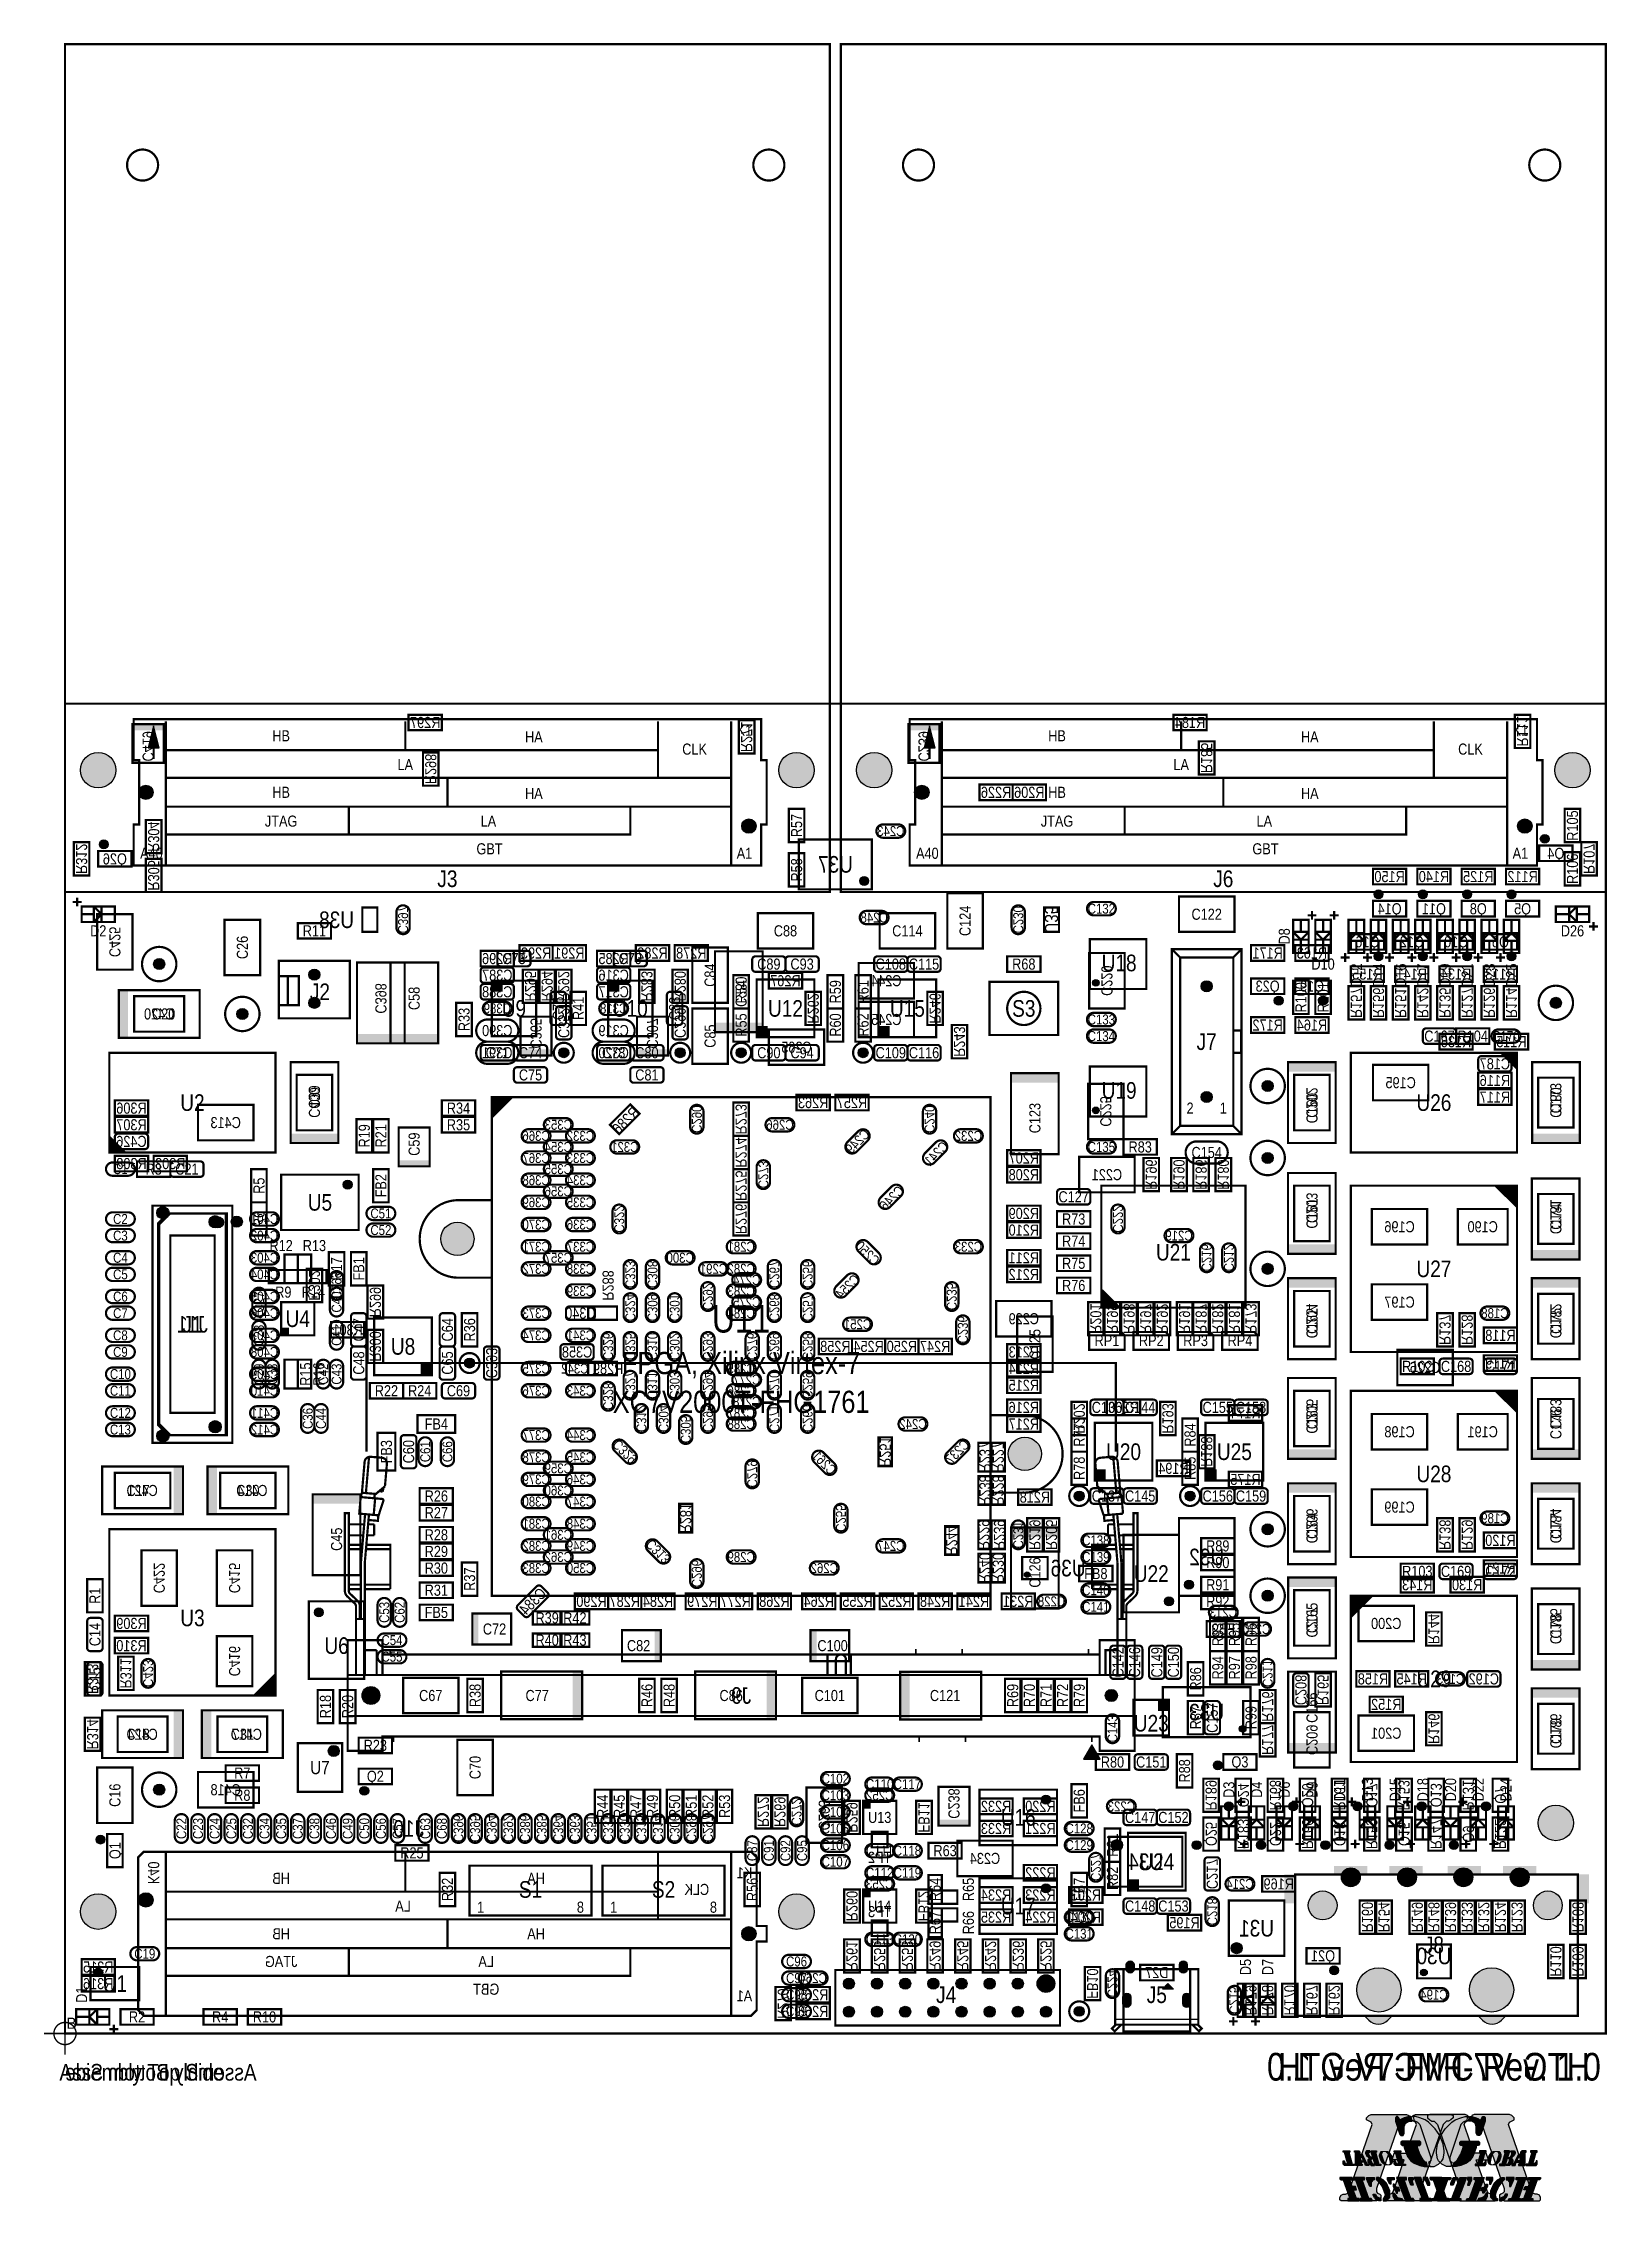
# Model space of a CAD drawing. Extents: x -2 to 139, y -15 to 180.
import ezdxf
from ezdxf.enums import TextEntityAlignment as Align

# ---------------------------------------------------------------- set-up
doc = ezdxf.new("R2010")
doc.units = 0
doc.header["$MEASUREMENT"] = 0
for name, color, linetype in [('ASSEMBLY_OUTLINES_BTM', 200, 'CONTINUOUS'), ('ASSEMBLY_OUTLINES_TOP', 104, 'CONTINUOUS'), ('ASSEMBLY_REF_DES_BTM', 251, 'CONTINUOUS'), ('ASSEMBLY_REF_DES_TOP', 251, 'CONTINUOUS'), ('BOARD_ORIGIN', 253, 'CONTINUOUS'), ('BOARD_OUTLINE', 10, 'CONTINUOUS'), ('MOUNTING_HOLES_LAYER_TOP', 42, 'CONTINUOUS'), ('PART_HOLES_LAYER_TOP', 30, 'CONTINUOUS')]:
    doc.layers.add(name, color=color, linetype=linetype)
doc.styles.add('ARIAL', font='arial.ttf')
doc.styles.add('ARIAL_NARROW', font='ARIALN.TTF')

msp = doc.modelspace()

# ---------------------------------------------------------------- texts
at = {"layer": 'ASSEMBLY_OUTLINES_BTM', "style": 'ARIAL_NARROW', "text_generation_flag": 2}
msp.add_text('K40', height=1, rotation=270, dxfattribs=at).set_placement((8, 14.5), align=Align.MIDDLE_CENTER)
for s, height, p in [('HB', 1, (19.5, 14)), ('HA', 1, (42.5, 14)), ('K1', 1, (61.3, 14.5)), ('LA', 1, (30.5, 11.5)), ('CLK', 1, (57, 13)), ('HB', 1, (19.5, 9)), ('HA', 1, (42.5, 9)), ('JTAG', 1, (19.5, 6.5)), ('LA', 1, (38, 6.5)), ('GBT', 1, (38, 4)), ('A1', 1, (61.3, 3.4)), ('HTG-V7-FMC Rev. 1.0', 2.5, (123, -3))]:
    msp.add_text(s, height=height, dxfattribs=at).set_placement(p, align=Align.MIDDLE_CENTER)
msp.add_text('Assembly Bottom Side', height=1.5, dxfattribs=at).set_placement((0, -3.5), align=Align.MIDDLE_RIGHT)
at = {"layer": 'ASSEMBLY_OUTLINES_TOP', "style": 'ARIAL_NARROW'}
for s, height, p in [('HB', 1, (19.5, 117.1)), ('HA', 1, (42.3, 117)), ('K1', 1, (61.3, 117.6)), ('HB', 1, (89.5, 117.1)), ('HA', 1, (112.3, 117)), ('K1', 1, (131.3, 117.6)), ('LA', 1, (30.7, 114.5)), ('CLK', 1, (56.8, 115.9)), ('LA', 1, (100.7, 114.5)), ('CLK', 1, (126.8, 115.9)), ('HB', 1, (19.5, 112)), ('HA', 1, (42.3, 111.9)), ('HB', 1, (89.5, 112)), ('HA', 1, (112.3, 111.9)), ('JTAG', 1, (19.5, 109.4)), ('LA', 1, (38.2, 109.4)), ('JTAG', 1, (89.5, 109.4)), ('LA', 1, (108.2, 109.4)), ('GBT', 1, (38.3, 106.9)), ('GBT', 1, (108.3, 106.9)), ('A40', 1, (7.8, 106.5)), ('A1', 1, (61.3, 106.5)), ('A40', 1, (77.8, 106.5)), ('A1', 1, (131.3, 106.5)), ('2', 1, (101.5, 83.5)), ('1', 1, (104.5, 83.5)), ('FPGA, Xilinx Virtex-7', 2, (61, 60.5)), ('XC7V2000T-FHG1761', 2, (61, 57)), ('1', 1, (37.5, 11.4)), ('8', 1, (46.5, 11.4)), ('1', 1, (49.5, 11.4)), ('8', 1, (58.5, 11.4)), ('HTG-V7-FMC Rev. 1.0', 2.5, (124, -3))]:
    msp.add_text(s, height=height, dxfattribs=at).set_placement(p, align=Align.MIDDLE_CENTER)
msp.add_text('Assembly Top Side', height=1.5, dxfattribs=at).set_placement((-0.5, -3.5), align=Align.MIDDLE_LEFT)
at = {"layer": 'ASSEMBLY_REF_DES_BTM', "style": 'ARIAL_NARROW', "text_generation_flag": 2}
for s, height, p in [('R297', 1, (32.5, 118.3)), ('R184', 1, (101.5, 118.3)), ('R226', 1, (84, 112)), ('R206', 1, (87, 112)), ('C243', 0.9, (74.5, 108.5)), ('Q26', 1, (4.5, 105.99)), ('U37', 1.5, (69.5, 105.5)), ('Q4', 1, (134.5, 106.49)), ('R150', 1, (119.5, 104.4)), ('R140', 1, (123.5, 104.4)), ('R125', 1, (127.5, 104.4)), ('R112', 1, (131.5, 104.4)), ('U38', 1.5, (24.5, 100.5)), ('Q14', 1, (119.5, 101.49)), ('Q11', 1, (123.5, 101.49)), ('Q8', 1, (127.5, 101.49)), ('Q5', 1, (131.5, 101.49)), ('C248', 0.9, (73, 100.7)), ('R296', 1, (39, 97)), ('R293', 1, (42.5, 97.5)), ('R291', 1, (45.5, 97.5)), ('R285', 1, (49.5, 97)), ('R282', 1, (53, 97.5)), ('R278', 1, (56.5, 97.5)), ('R171', 1, (108.5, 97.5)), ('R163', 1, (112.5, 97.5)), ('Q16', 1, (117.5, 98.51)), ('Q12', 1, (121.5, 98.51)), ('Q10', 1, (125.5, 98.51)), ('Q6', 1, (129.5, 98.51)), ('C387', 1, (39, 95.5)), ('C316', 1, (49.5, 95.5)), ('R267', 1, (65, 95)), ('C244', 1, (74.1, 95)), ('R155', 1, (117.5, 95.6)), ('R141', 1, (121.5, 95.6)), ('R134', 1, (125.5, 95.6)), ('R113', 1, (129.5, 95.6)), ('C388', 1, (39, 94)), ('C317', 1, (49.5, 94)), ('Q23', 1, (108.5, 94.51)), ('Q19', 1, (112.5, 94.51)), ('C420', 1, (8.5, 92)), ('C389', 0.9, (39, 92.5)), ('C318', 0.9, (49.5, 92.5)), ('C245', 1, (74.1, 91.5)), ('R172', 1, (108.5, 91)), ('R164', 1, (112.5, 91)), ('C390', 1, (39, 90.5)), ('C319', 1, (49.5, 90.5)), ('R136', 1, (125.5, 89.5)), ('R115', 1, (130.5, 89.5)), ('C391', 1, (39, 88.5)), ('C320', 1, (49.5, 88.5)), ('C265', 1, (66, 89)), ('C187', 1, (129, 87.5)), ('C195', 1, (120.5, 85.8)), ('R116', 1, (129, 86)), ('R306', 1, (6, 83.5)), ('R263', 1, (67.5, 84)), ('R257', 1, (71, 84)), ('R117', 1, (129, 84.5)), ('R307', 1, (6, 82)), ('C413', 1, (14.5, 82.2)), ('C353', 0.9, (44.5, 82)), ('C266', 0.9, (64.5, 82)), ('C426', 1, (6, 80.5)), ('C366', 0.9, (42.5, 81)), ('C354', 0.9, (44.5, 80)), ('C332', 0.9, (46.5, 81)), ('C321', 0.9, (50.5, 80)), ('C232', 0.9, (81.5, 81)), ('R308', 1, (6, 78.5)), ('R303', 1, (9.5, 78.5)), ('C367', 0.9, (42.5, 79)), ('C355', 0.9, (44.5, 78)), ('C333', 0.9, (46.5, 79)), ('R208', 1, (86.5, 77.5)), ('R207', 1, (86.5, 79)), ('C221', 1, (94, 77.5)), ('C368', 0.9, (42.5, 77)), ('C356', 0.9, (44.5, 76)), ('C334', 0.9, (46.5, 77)), ('C369', 0.9, (42.5, 75)), ('C335', 0.9, (46.5, 75)), ('R209', 1, (86.5, 74)), ('C401', 0.9, (18, 73.5)), ('C402', 0.9, (18, 72)), ('C370', 0.9, (42.5, 73)), ('C336', 0.9, (46.5, 73)), ('R210', 1, (86.5, 72.5)), ('C219', 0.9, (100.5, 72)), ('C196', 1, (120.4, 72.8)), ('C190', 1, (127.9, 72.8)), ('C403', 0.9, (18, 70)), ('C371', 0.9, (42.5, 71)), ('C357', 0.9, (44.5, 70)), ('C337', 0.9, (46.5, 71)), ('C300', 0.9, (55.5, 70)), ('C281', 0.9, (61, 71)), ('C233', 0.9, (81.5, 71)), ('R211', 1, (86.5, 70)), ('C404', 0.9, (18, 68.5)), ('C372', 0.9, (42.5, 69)), ('C338', 0.9, (46.5, 69)), ('C291', 0.9, (58.5, 69)), ('C282', 0.9, (61, 69)), ('C274', 0.9, (61.5, 68)), ('R212', 1, (86.5, 68.5)), ('C405', 0.9, (18, 66.5)), ('C339', 0.9, (46.5, 67)), ('C283', 0.9, (61, 67)), ('C275', 0.9, (61.5, 66)), ('C197', 1, (120.4, 66)), ('J11', 1.5, (11.5, 64)), ('C406', 0.9, (18, 65)), ('C373', 0.9, (42.5, 65)), ('C340', 1, (46.5, 65)), ('C284', 0.9, (61, 65)), ('C251', 0.9, (71.5, 64)), ('C229', 1, (86.5, 64.5)), ('C188', 0.9, (129, 65)), ('C407', 0.9, (18, 63)), ('R301', 1, (25.5, 63.5)), ('C374', 0.9, (42.5, 63)), ('C341', 0.9, (46.5, 63)), ('R258', 1, (69.5, 62)), ('R254', 1, (72.5, 62)), ('R250', 1, (75.5, 62)), ('R247', 1, (78.5, 62)), ('R118', 1, (129.5, 63)), ('C408', 0.9, (18, 61.5)), ('C375', 0.9, (42.5, 60)), ('C342', 0.9, (46, 60)), ('C358', 1, (46.2, 61.5)), ('R289', 1, (49, 60)), ('C285', 0.9, (61, 60)), ('R214', 1, (86.5, 60)), ('R213', 1, (86.5, 61.5)), ('C226', 1, (122.7, 60.1)), ('R119', 1, (129.5, 60.5)), ('C410', 0.9, (18, 58)), ('C409', 0.9, (18, 59.5)), ('C376', 0.9, (42.5, 58)), ('C343', 0.9, (46.5, 58)), ('C286', 0.9, (61, 58)), ('C277', 0.9, (61.5, 59)), ('R215', 1, (86.5, 58.5)), ('C411', 0.9, (18, 56)), ('C287', 0.9, (61, 56)), ('C278', 0.9, (61.5, 57)), ('R216', 1, (86.5, 56.5)), ('R200', 1, (95.5, 56.5)), ('R174', 1, (106.5, 56)), ('C412', 0.9, (18, 54.5)), ('C288', 0.9, (61, 55)), ('C242', 0.9, (76.5, 55)), ('R217', 1, (86.5, 55)), ('C198', 1, (120.4, 54.3)), ('C191', 1, (127.9, 54.3)), ('C377', 0.9, (42.5, 54)), ('C344', 0.9, (46.5, 54)), ('C378', 0.9, (42.5, 52)), ('C359', 0.9, (44.5, 51)), ('C345', 0.9, (46.5, 52)), ('R194', 1, (100, 51)), ('C421', 1, (7, 49)), ('C414', 1, (16.9, 49)), ('C379', 0.9, (42.5, 50)), ('C360', 0.9, (44.5, 49)), ('C346', 0.9, (46.5, 50)), ('R218', 1, (87.5, 48.4)), ('R175', 1, (106.5, 50)), ('C380', 0.9, (42.5, 48)), ('C347', 0.9, (46.5, 48)), ('C199', 1, (120.4, 47.5)), ('C189', 0.9, (129, 46.5)), ('C381', 0.9, (42.5, 46)), ('C361', 0.9, (44.5, 45)), ('C348', 0.9, (46.5, 46)), ('R120', 1, (129.5, 44.5)), ('C382', 0.9, (42.5, 44)), ('C362', 0.9, (44.5, 43)), ('C349', 0.9, (46.5, 44)), ('C289', 0.9, (61, 43)), ('C247', 0.9, (74.5, 44)), ('U32', 1.5, (103, 43)), ('C383', 0.9, (42.5, 42)), ('C350', 0.9, (46.5, 42)), ('C262', 0.9, (68.5, 42)), ('U36', 1.5, (90.5, 42)), ('R143', 1, (122, 40.5)), ('R130', 1, (126.5, 40.5)), ('R121', 1, (129.5, 42)), ('R290', 1, (47.5, 39)), ('R287', 1, (50.5, 39)), ('R284', 1, (53.5, 39)), ('R279', 1, (57.5, 39)), ('R277', 1, (60.5, 39)), ('R268', 1, (64, 39)), ('R264', 1, (68, 39)), ('R255', 1, (71.5, 39)), ('R252', 1, (75, 39)), ('R248', 1, (78.5, 39)), ('R241', 1, (82, 39)), ('R231', 1, (86, 39)), ('C228', 0.9, (89, 39)), ('R309', 1, (6, 37)), ('C213', 0.9, (104.5, 38)), ('FB9', 1, (104.5, 36.5)), ('C200', 1, (119.2, 37)), ('R310', 1, (6, 35)), ('C210', 0.9, (107.5, 36.5)), ('J9', 1.5, (61, 30.5)), ('R158', 1, (118, 32)), ('R145', 1, (121.5, 32)), ('C193', 0.9, (125, 32)), ('C192', 1, (128, 32)), ('U33', 1.5, (103, 29)), ('R152', 1, (119.2, 29.7)), ('C424', 1, (7, 27)), ('C417', 1, (16.4, 27)), ('C201', 1, (119.2, 27.1)), ('C418', 1, (14.5, 22)), ('C252', 0.9, (73.5, 21.5)), ('R232', 1, (84, 20.5)), ('R220', 1, (88, 20.5)), ('C223', 0.9, (95.3, 20.5)), ('J10', 1.5, (31, 18.5)), ('R233', 1, (84, 18.5)), ('R221', 1, (88, 18.5)), ('TP2', 1, (73.5, 15.9)), ('C234', 1, (83, 15.8)), ('U34', 1.5, (97.5, 15.5)), ('C253', 0.9, (73.5, 13.5)), ('R222', 1, (88, 14.5)), ('C214', 0.9, (106, 13.5)), ('R169', 1, (109.5, 13.5)), ('R234', 1, (84, 12.5)), ('R223', 1, (88, 12.5)), ('R203', 1, (92.1, 12.5)), ('TP3', 1, (73.5, 11)), ('R235', 1, (84, 10.5)), ('R224', 1, (88, 10.5)), ('R204', 1, (92.1, 10.5)), ('R195', 1, (101, 10)), ('U31', 1.5, (107.5, 9.5)), ('R315', 1, (3, 6)), ('D27', 1, (98.5, 5.5)), ('Q21', 1, (113.5, 7.01)), ('U30', 1.5, (123.5, 7)), ('R316', 1, (3, 4.5)), ('R265', 1, (67.5, 3.5)), ('C264', 0.9, (67.5, 5)), ('C194', 0.9, (123.5, 3.5)), ('R266', 1, (67.5, 2))]:
    msp.add_text(s, height=height, dxfattribs=at).set_placement(p, align=Align.MIDDLE_CENTER)
for s, height, rotation, p in [('R111', 1, 270, (131.5, 117.5)), ('C419', 1, 270, (7.5, 116.15)), ('R271', 1, 270, (61.5, 117)), ('C239', 1, 270, (77.5, 116.15)), ('R298', 1, 270, (33, 114.1)), ('R185', 1, 270, (103, 115.1)), ('R304', 1, 270, (8, 108)), ('R312', 1, 270, (1.5, 106)), ('R107', 1, 270, (137.5, 106)), ('R305', 1, 270, (8, 104.5)), ('C397', 0.9, 270, (30.5, 100.5)), ('C230', 0.9, 270, (86, 100.5)), ('U35', 1.2, 270, (89, 100.5)), ('C425', 1, 270, (4.5, 98.5)), ('R295', 1, 270, (42, 94.5)), ('R294', 1, 270, (43.5, 94.5)), ('R292', 1, 270, (45, 94.5)), ('R283', 1, 270, (52.5, 94.5)), ('R280', 1, 270, (55.5, 94.5)), ('C220', 1, 270, (94, 95)), ('C398', 1, 270, (28.5, 93.4)), ('C280', 1, 270, (61, 94)), ('R262', 1, 270, (67.5, 92.5)), ('R246', 1, 270, (78.5, 92.5)), ('R157', 1, 270, (116.5, 93)), ('R156', 1, 270, (118.5, 93)), ('R151', 1, 270, (120.5, 93)), ('R142', 1, 270, (122.5, 93)), ('R135', 1, 270, (124.5, 93)), ('R127', 1, 270, (126.5, 93)), ('R126', 1, 270, (128.5, 93)), ('R114', 1, 270, (130.5, 93)), ('C365', 1, 270, (42.5, 90.25)), ('C352', 1, 270, (45, 91.2)), ('C307', 1, 270, (53, 90.25)), ('C299', 1, 270, (55.5, 91.2)), ('R243', 1, 270, (80.7, 89.5)), ('C400', 1, 270, (22.5, 84)), ('R273', 1, 270, (61, 82.5)), ('C225', 1, 270, (93.9, 83.2)), ('C202', 1, 270, (112.5, 84)), ('C180', 1, 270, (134.5, 84)), ('R286', 1, 45, (50.6, 82.4)), ('C290', 0.9, 270, (57, 82.5)), ('C240', 0.9, 270, (78, 82.5)), ('R274', 1, 270, (61, 79.5)), ('C249', 0.9, 45, (71.5, 80.5)), ('C241', 0.9, 45, (78.6, 79.4)), ('C273', 0.9, 270, (63, 77.5)), ('R196', 1, 270, (98, 77.5)), ('R190', 1, 270, (100.5, 77.5)), ('R186', 1, 270, (102.5, 77.5)), ('R180', 1, 270, (104.5, 77.5)), ('R275', 1, 270, (61, 76.5)), ('C246', 0.9, 45, (74.6, 75.4)), ('C322', 0.9, 270, (50, 73.5)), ('R276', 1, 270, (61, 73.5)), ('C222', 0.9, 270, (95, 73.5)), ('C203', 1, 270, (112.5, 74.5)), ('C181', 1, 270, (134.5, 73.9)), ('C250', 0.9, 315, (72.4, 70.4)), ('C216', 0.9, 270, (103, 70)), ('C212', 0.9, 270, (105, 70)), ('R302', 1, 270, (22.5, 67.5)), ('C399', 0.9, 270, (24.5, 67.5)), ('R288', 1, 270, (49, 67.5)), ('C323', 0.9, 270, (51, 68.5)), ('C308', 0.9, 270, (53, 68.5)), ('C267', 0.9, 270, (64, 68.5)), ('C256', 0.9, 270, (67, 68.5)), ('C254', 0.9, 45, (70.6, 67.4)), ('R299', 1, 270, (28, 66)), ('C324', 0.9, 270, (51, 65.5)), ('C309', 0.9, 270, (53, 65.5)), ('C301', 0.9, 270, (55, 65.5)), ('C292', 0.9, 270, (58, 66.5)), ('C268', 0.9, 270, (64, 65.5)), ('C257', 0.9, 270, (67, 65.5)), ('C235', 0.9, 270, (80, 66.5)), ('C236', 0.9, 270, (81, 63.5)), ('R201', 1, 270, (93, 64.5)), ('R199', 1, 270, (94.5, 64.5)), ('R198', 1, 270, (96, 64.5)), ('R197', 1, 270, (97.5, 64.5)), ('R192', 1, 270, (99, 64.5)), ('R191', 1, 270, (101, 64.5)), ('R187', 1, 270, (102.5, 64.5)), ('R182', 1, 270, (104, 64.5)), ('R181', 1, 270, (105.5, 64.5)), ('R173', 1, 270, (107, 64.5)), ('C204', 1, 270, (112.5, 64.5)), ('R137', 1, 270, (124.5, 63.5)), ('R128', 1, 270, (126.5, 63.5)), ('C182', 1, 270, (134.5, 64.5)), ('R300', 1, 270, (28, 62)), ('C326', 0.9, 270, (49, 62)), ('C325', 0.9, 270, (51, 62)), ('C310', 0.9, 270, (53, 62)), ('C302', 0.9, 270, (55, 62)), ('C293', 0.9, 270, (58, 62)), ('C276', 0.9, 270, (62, 62)), ('C269', 0.9, 270, (64, 62)), ('C258', 0.9, 270, (67, 62)), ('C393', 1, 270, (38.499999, 60.499999)), ('C328', 0.9, 270, (49, 57.5)), ('C327', 0.9, 270, (51, 58.5)), ('C311', 0.9, 270, (53, 58.5)), ('C303', 0.9, 270, (55, 58.5)), ('C294', 0.9, 270, (58, 58.5)), ('C270', 0.9, 270, (64, 58.5)), ('C259', 0.9, 270, (67, 58.5)), ('C312', 0.9, 270, (52, 55.5)), ('C304', 0.9, 270, (54, 55.5)), ('C295', 0.9, 270, (58, 55.5)), ('C271', 0.9, 270, (64, 55.5)), ('C260', 0.9, 270, (67, 55.5)), ('R202', 1, 270, (91.5, 55.5)), ('R193', 1, 270, (99.5, 55.5)), ('C205', 1, 270, (112.5, 55.9)), ('C183', 1, 270, (134.5, 55.9)), ('C305', 0.9, 270, (56, 54.5)), ('C329', 0.9, 135, (50.5, 52.5)), ('R251', 1, 270, (74, 52.5)), ('C237', 0.9, 45, (80.5, 52.5)), ('R237', 1, 270, (83, 52)), ('R227', 1, 270, (84.2, 52)), ('R188', 1, 270, (103, 52.5)), ('C279', 0.9, 270, (62, 50.5)), ('C261', 0.9, 315, (68.5, 51.5)), ('R238', 1, 270, (83, 49)), ('R228', 1, 270, (84.2, 49)), ('R281', 1, 270, (56, 46.5)), ('C255', 0.9, 270, (70, 46.5)), ('C206', 1, 270, (112.5, 46)), ('C184', 1, 270, (134.5, 46)), ('R244', 1, 270, (80, 44.5)), ('R229', 1, 270, (82.9, 45)), ('R239', 1, 270, (84.3, 45)), ('C231', 0.9, 270, (86, 45)), ('R219', 1, 270, (87.5, 45)), ('R205', 1, 270, (89, 45)), ('R138', 1, 270, (124.5, 45)), ('R129', 1, 270, (126.5, 45)), ('C313', 0.9, 135, (53.5, 43.5)), ('R240', 1, 270, (83, 42)), ('R230', 1, 270, (84.2, 42)), ('C422', 1, 270, (8.5, 41.1)), ('C415', 1, 270, (15.3, 41.1)), ('C296', 0.9, 270, (57, 41.5)), ('C384', 1, 45, (42.2, 39.000001)), ('C207', 1, 270, (112.5, 37.1)), ('R144', 1, 270, (123.5, 36.5)), ('C185', 1, 270, (134.5, 37)), ('R313', 1, 270, (2.5, 32)), ('R311', 1, 270, (5.5, 32.5)), ('C423', 0.9, 270, (7.5, 32.5)), ('C416', 1, 270, (15.3, 33.6)), ('C211', 0.9, 270, (108.5, 32.5)), ('C208', 1, 270, (111.5, 31)), ('R165', 1, 270, (113.5, 31)), ('R176', 1, 270, (108.5, 29.5)), ('R314', 1, 270, (2.5, 27)), ('R177', 1, 270, (108.5, 26.5)), ('C209', 1, 270, (112.5, 26.5)), ('R146', 1, 270, (123.5, 27.5)), ('C186', 1, 270, (134.5, 27.5)), ('C238', 1, 270, (80.2, 20.75)), ('R189', 1, 270, (103.4, 21.5)), ('Q24', 1, 270, (106.31, 21.5)), ('R168', 1, 270, (109.2, 21.5)), ('Q20', 1, 270, (112.11, 21.5)), ('R161', 1, 270, (115, 21.5)), ('Q17', 1, 270, (117.91, 21.5)), ('R153', 1, 270, (120.8, 21.5)), ('Q13', 1, 270, (123.71, 21.5)), ('R131', 1, 270, (126.6, 21.5)), ('Q7', 1, 270, (129.51, 21.5)), ('C396', 0.9, 270, (35.5, 18.5)), ('C395', 0.9, 270, (37, 18.5)), ('C394', 0.9, 270, (38.5, 18.5)), ('C392', 0.9, 270, (40, 18.5)), ('C386', 0.9, 270, (41.5, 18.5)), ('C385', 0.9, 270, (43, 18.5)), ('C364', 0.9, 270, (44.5, 18.5)), ('C363', 0.9, 270, (46, 18.5)), ('C351', 0.9, 270, (47.5, 18.5)), ('C331', 0.9, 270, (49, 18.5)), ('C330', 0.9, 270, (50.5, 18.5)), ('C315', 0.9, 270, (52, 18.5)), ('C314', 0.9, 270, (53.5, 18.5)), ('C306', 0.9, 270, (55, 18.5)), ('C298', 0.9, 270, (56.5, 18.5)), ('C297', 0.9, 270, (58, 18.5)), ('R272', 1, 270, (63, 20)), ('R269', 1, 270, (64.5, 20)), ('C272', 0.9, 270, (66, 20)), ('C263', 1, 270, (68.5, 19.7)), ('R259', 1, 270, (71, 19.5)), ('FB11', 1, 270, (77.5, 19.5)), ('Q25', 1, 270, (103.41, 18)), ('R183', 1, 270, (106.3, 18)), ('Q22', 1, 270, (109.21, 18)), ('R166', 1, 270, (112.1, 18)), ('Q18', 1, 270, (115.01, 18)), ('R159', 1, 270, (117.9, 18)), ('Q15', 1, 270, (120.81, 18)), ('R147', 1, 270, (123.7, 18)), ('Q9', 1, 270, (126.61, 18)), ('R122', 1, 270, (129.5, 18)), ('C227', 0.9, 270, (93, 15)), ('C217', 1, 270, (103.5, 14.4)), ('R260', 1, 270, (71, 11.5)), ('FB12', 1, 270, (77.5, 11.5)), ('C218', 0.9, 270, (103.5, 11)), ('R160', 1, 270, (117.5, 10.5)), ('R154', 1, 270, (119, 10.5)), ('R149', 1, 270, (122, 10.5)), ('R148', 1, 270, (123.5, 10.5)), ('R139', 1, 270, (125, 10.5)), ('R133', 1, 270, (126.5, 10.5)), ('R132', 1, 270, (128, 10.5)), ('R124', 1, 270, (129.5, 10.5)), ('R123', 1, 270, (131, 10.5)), ('R108', 1, 270, (136.5, 10.5)), ('R261', 1, 270, (71, 7)), ('R256', 1, 270, (73.5, 7)), ('R253', 1, 270, (76, 7)), ('R249', 1, 270, (78.5, 7)), ('R245', 1, 270, (81, 7)), ('R242', 1, 270, (83.5, 7)), ('R236', 1, 270, (86, 7)), ('R225', 1, 270, (88.5, 7)), ('R110', 1, 270, (134.5, 6.5)), ('R109', 1, 270, (136.5, 6.5)), ('R270', 1, 270, (64.8, 2.7)), ('FB10', 1, 270, (92.7, 4.5)), ('C224', 0.9, 270, (94.5, 4.5)), ('C215', 0.9, 270, (105.5, 3)), ('R179', 1, 270, (107, 3)), ('R178', 1, 270, (108.5, 3)), ('R170', 1, 270, (110.5, 3)), ('R167', 1, 270, (112.5, 3)), ('R162', 1, 270, (114.5, 3))]:
    msp.add_text(s, height=height, rotation=rotation, dxfattribs=at).set_placement(p, align=Align.MIDDLE_CENTER)
at = {"layer": 'ASSEMBLY_REF_DES_TOP', "style": 'ARIAL_NARROW'}
for s, height, p in [('R57', 1, (66, 109)), ('R105', 1, (136, 109)), ('R58', 1, (66, 105)), ('R106', 1, (136, 105.1)), ('C124', 1, (81.2, 100.4)), ('D8', 1, (110, 99)), ('C26', 1, (16, 98)), ('C84', 1, (58.2, 95.5)), ('D12', 1, (116.5, 95.5)), ('D14', 1, (118.5, 95.5)), ('D16', 1, (120.5, 95.5)), ('D17', 1, (122.5, 95.5)), ('D19', 1, (124.5, 95.5)), ('D21', 1, (126.5, 95.5)), ('D23', 1, (128.5, 95.5)), ('D25', 1, (130.5, 95.5)), ('C58', 1, (31.5, 93.4)), ('C76', 1, (44.5, 92.5)), ('R41', 1, (46.3, 92.5)), ('C83', 1, (55, 92.5)), ('R54', 1, (61, 94)), ('R59', 1, (69.5, 94)), ('R61', 1, (72, 94)), ('R100', 1, (111.5, 93.5)), ('R101', 1, (113.5, 93.5)), ('R33', 1, (36, 91.5)), ('R55', 1, (61, 91)), ('R60', 1, (69.5, 91)), ('R62', 1, (72, 91)), ('C85', 1, (58.2, 90)), ('C173', 1, (134.5, 84.4)), ('C39', 1, (22.5, 84.5)), ('C123', 1, (87.5, 82.6)), ('C160', 1, (112.5, 83.5)), ('R19', 1, (27, 81)), ('R21', 1, (28.5, 81)), ('C59', 1, (31.5, 80.25)), ('R5', 1, (17.5, 76.5)), ('FB2', 1, (28.5, 76.5)), ('R6', 1, (17.5, 73.5)), ('C161', 1, (112.5, 74)), ('C174', 1, (134.5, 73.5)), ('R17', 1, (24.5, 69)), ('FB1', 1, (26.5, 69)), ('C27', 0.9, (17.5, 66)), ('C40', 0.9, (24.5, 66)), ('C47', 1, (26.5, 63.5)), ('C64', 1, (34.5, 63.5)), ('R36', 1, (36.5, 63.5)), ('C162', 1, (112.5, 64.1)), ('C175', 1, (134.5, 64.1)), ('C28', 0.9, (17.5, 63)), ('C41', 0.9, (24.5, 63)), ('C125', 1, (87.5, 62.2)), ('C29', 0.9, (17.5, 59.5)), ('C33', 0.9, (18.7, 59.5)), ('R15', 1, (21.7, 59.5)), ('R16', 1, (22.9, 59.5)), ('C42', 0.9, (23.3, 59.5)), ('C43', 0.9, (24.5, 59.5)), ('C48', 1, (26.5, 60.5)), ('C65', 1, (34.5, 60.5)), ('C163', 1, (112.5, 55.5)), ('C36', 0.9, (21.9, 55.5)), ('C44', 0.9, (23.1, 55.5)), ('R77', 1, (91.5, 54)), ('R84', 1, (101.5, 54)), ('C176', 1, (134.5, 55)), ('FB3', 1, (29, 52.5)), ('C60', 1, (31, 52.5)), ('C61', 0.9, (32.5, 52.5)), ('C66', 0.9, (34.5, 52.5)), ('R78', 1, (91.5, 51)), ('R85', 1, (101.5, 51)), ('C164', 1, (112.5, 45.6)), ('C177', 1, (134.5, 45.6)), ('C45', 1, (24.5, 44.6)), ('C126', 1, (87.5, 41.6)), ('R37', 1, (36.5, 41)), ('R1', 1, (2.7, 39.5)), ('C14', 1, (2.7, 36)), ('C53', 0.9, (28.8, 38)), ('C62', 0.9, (30.2, 38)), ('R93', 1, (104, 36)), ('R95', 1, (105.5, 36)), ('R96', 1, (107, 36)), ('C165', 1, (112.5, 37.5)), ('C178', 1, (134.5, 36.5)), ('C142', 1, (95, 33.5)), ('C146', 1, (96.5, 33.5)), ('C149', 1, (98.5, 33.5)), ('C150', 1, (100, 33.5)), ('R94', 1, (104, 33)), ('R97', 1, (105.5, 33)), ('R98', 1, (107, 33)), ('C15', 1, (2.7, 32)), ('R38', 1, (37, 30.5)), ('R46', 1, (52.5, 30.5)), ('R48', 1, (54.5, 30.5)), ('R69', 1, (85.5, 30.5)), ('R70', 1, (87, 30.5)), ('R71', 1, (88.5, 30.5)), ('R72', 1, (90, 30.5)), ('R79', 1, (91.5, 30.5)), ('R86', 1, (102, 32)), ('R18', 1, (23.5, 29.5)), ('R20', 1, (25.5, 29.5)), ('R87', 1, (102, 28.5)), ('C157', 1, (103.5, 28.5)), ('R99', 1, (107, 28.5)), ('C166', 1, (112.5, 29.4)), ('C143', 0.9, (94.5, 27.5)), ('C179', 1, (134.5, 27.1)), ('C70', 1, (37, 24)), ('R88', 1, (101, 23.7)), ('C16', 1, (4.5, 21.5)), ('R44', 1, (48.5, 20.5)), ('R45', 1, (50, 20.5)), ('R47', 1, (51.5, 20.5)), ('R49', 1, (53, 20.5)), ('R50', 1, (55, 20.5)), ('R51', 1, (56.5, 20.5)), ('R52', 1, (58, 20.5)), ('R53', 1, (59.5, 20.5)), ('FB6', 1, (91.5, 21)), ('D3', 1, (105, 22)), ('D4', 1, (107.5, 22)), ('D6', 1, (110, 22)), ('D9', 1, (112.5, 22)), ('D11', 1, (115, 22)), ('D13', 1, (117.5, 22)), ('D15', 1, (120, 22)), ('D18', 1, (122.5, 22)), ('D20', 1, (125, 22)), ('D22', 1, (127.5, 22)), ('D24', 1, (130, 22)), ('C22', 0.9, (10.5, 18.5)), ('C23', 0.9, (12, 18.5)), ('C24', 0.9, (13.5, 18.5)), ('C25', 0.9, (15, 18.5)), ('C32', 0.9, (16.5, 18.5)), ('C34', 0.9, (18, 18.5)), ('C35', 0.9, (19.5, 18.5)), ('C37', 0.9, (21, 18.5)), ('C38', 0.9, (22.5, 18.5)), ('C46', 0.9, (24, 18.5)), ('C49', 0.9, (25.5, 18.5)), ('C50', 0.9, (27, 18.5)), ('C56', 0.9, (28.5, 18.5)), ('C57', 0.9, (30, 18.5)), ('C63', 0.9, (32.5, 18.5)), ('C68', 0.9, (34, 18.5)), ('R81', 1, (94.5, 17)), ('Q1', 1, (4.51, 16.5)), ('C87', 0.9, (62, 16.5)), ('C91', 0.9, (63.5, 16.5)), ('C92', 0.9, (65, 16.5)), ('C95', 0.9, (66.5, 16.5)), ('R32', 1, (34.5, 13)), ('R56', 1, (62, 13)), ('R64', 1, (78.5, 13)), ('R65', 1, (81.5, 13)), ('FB7', 1, (91.5, 13)), ('R82', 1, (94.5, 14)), ('R67', 1, (78.5, 10)), ('R66', 1, (81.5, 10)), ('D5', 1, (106.5, 6)), ('D7', 1, (108.5, 6)), ('D1', 1, (1.5, 3.5))]:
    msp.add_text(s, height=height, rotation=90, dxfattribs=at).set_placement(p, align=Align.MIDDLE_CENTER)
for s, height, p in [('J3', 1.5, (34.5, 104.2)), ('J6', 1.5, (104.5, 104.2)), ('C132', 0.9, (93.5, 101.5)), ('C122', 1, (103, 101)), ('D2', 1, (3, 99.5)), ('R11', 1, (22.5, 99.5)), ('C88', 1, (65, 99.5)), ('C114', 1, (76, 99.5)), ('D26', 1, (136, 99.5)), ('C73', 1, (40.5, 97)), ('C79', 1, (51, 97)), ('U18', 1.5, (95.1, 96.6)), ('C89', 1, (63.5, 96.5)), ('C93', 1, (66.5, 96.5)), ('C108', 1, (74.5, 96.5)), ('C115', 1, (77.5, 96.5)), ('R68', 1, (86.5, 96.5)), ('D10', 1, (113.5, 96.5)), ('J2', 1.5, (23, 94)), ('C20', 1, (8.9, 92)), ('U9', 1.5, (40.5, 92.5)), ('U10', 1.5, (51, 92.5)), ('U12', 1.5, (65, 92.5)), ('U15', 1.5, (76, 92.5)), ('S3', 1.5, (86.5, 92.5)), ('C133', 0.9, (93.5, 91.5)), ('C134', 0.9, (93.5, 90)), ('J7', 1.5, (103, 89.5)), ('C167', 1, (124, 90)), ('R104', 1, (127, 90)), ('C170', 0.9, (130, 90)), ('C71', 1, (39, 88.5)), ('C74', 1, (42, 88.5)), ('C78', 1, (49.5, 88.5)), ('C80', 1, (52.5, 88.5)), ('C90', 1, (63.5, 88.5)), ('C94', 1, (66.5, 88.5)), ('C109', 1, (74.5, 88.5)), ('C116', 1, (77.5, 88.5)), ('C75', 1, (42, 86.5)), ('C81', 1, (52.5, 86.5)), ('U19', 1.5, (95.1, 85.1)), ('U2', 1.5, (11.5, 84)), ('R34', 1, (35.5, 83.5)), ('U26', 1.5, (123.5, 84)), ('R35', 1, (35.5, 82)), ('C135', 0.9, (93.5, 80)), ('R83', 1, (97, 80)), ('C154', 1, (103, 79.5)), ('C1', 0.9, (5, 78)), ('R3', 1, (8, 78)), ('C21', 1, (11, 78)), ('C127', 1, (91, 75.5)), ('U5', 1.5, (23, 75)), ('C51', 0.9, (28.5, 74)), ('R73', 1, (91, 73.5)), ('C2', 0.9, (5, 73.5)), ('C3', 0.9, (5, 72)), ('C52', 0.9, (28.5, 72.5)), ('C4', 0.9, (5, 70)), ('R12', 1, (19.5, 71.1)), ('R13', 1, (22.5, 71.1)), ('R74', 1, (91, 71.5)), ('U21', 1.5, (100, 70.5)), ('C5', 0.9, (5, 68.5)), ('R75', 1, (91, 69.5)), ('U27', 1.5, (123.5, 69)), ('C6', 0.9, (5, 66.5)), ('R9', 1, (19.7, 66.9)), ('R14', 1, (22.4, 66.9)), ('R76', 1, (91, 67.5)), ('C7', 0.9, (5, 65)), ('J1', 1.5, (11.5, 64)), ('U4', 1.5, (21, 64.5)), ('U11', 2.5, (61, 64.5)), ('C8', 0.9, (5, 63)), ('U8', 1.5, (30.5, 62)), ('RP1', 1, (94, 62.533)), ('RP2', 1, (98, 62.533)), ('RP3', 1, (102, 62.533)), ('RP4', 1, (106, 62.533)), ('C9', 0.9, (5, 61.5)), ('R102', 1, (122, 60.2)), ('C168', 1, (125.5, 60.2)), ('C171', 1, (129.5, 60.2)), ('C10', 0.9, (5, 59.5)), ('C11', 0.9, (5, 58)), ('R22', 1, (29, 58)), ('R24', 1, (32, 58)), ('C69', 1, (35.5, 58)), ('C12', 0.9, (5, 56)), ('C136', 1, (94, 56.5)), ('C144', 1, (97, 56.5)), ('C155', 1, (104, 56.5)), ('C158', 1, (107, 56.5)), ('C13', 0.9, (5, 54.5)), ('FB4', 1, (33.5, 55)), ('U20', 1.5, (95.5, 52.5)), ('U25', 1.5, (105.5, 52.5)), ('U28', 1.5, (123.5, 50.5)), ('C17', 1, (6.6, 49)), ('C30', 1, (16.5, 49)), ('R26', 1, (33.5, 48.5)), ('C137', 1, (94, 48.5)), ('C145', 1, (97, 48.5)), ('C156', 1, (104, 48.5)), ('C159', 1, (107, 48.5)), ('R27', 1, (33.5, 47)), ('R28', 1, (33.5, 45)), ('C138', 0.9, (93, 44.5)), ('R29', 1, (33.5, 43.5)), ('C139', 0.9, (93, 43)), ('R89', 1, (104, 44)), ('R90', 1, (104, 42.5)), ('R30', 1, (33.5, 42)), ('FB8', 1, (93, 41.5)), ('U22', 1.5, (98, 41.5)), ('R91', 1, (104, 40.5)), ('R103', 1, (122, 41.7)), ('C169', 1, (125.5, 41.7)), ('C172', 1, (129.5, 41.7)), ('R31', 1, (33.5, 40)), ('C140', 0.9, (93, 40)), ('C141', 0.9, (93, 38.5)), ('R92', 1, (104, 39)), ('U3', 1.5, (11.5, 37.5)), ('FB5', 1, (33.5, 38)), ('C72', 1, (38.75, 36.5)), ('R39', 1, (43.5, 37.5)), ('R42', 1, (46, 37.5)), ('U6', 1.5, (24.5, 35)), ('C54', 0.9, (29.5, 35.5)), ('R40', 1, (43.5, 35.5)), ('R43', 1, (46, 35.5)), ('C82', 1, (51.75, 35)), ('C100', 1, (69.25, 35)), ('C55', 0.9, (29.5, 34)), ('U29', 1.5, (123.5, 32)), ('C67', 1, (33, 30.5)), ('C77', 1, (42.6, 30.5)), ('C86', 1, (60.1, 30.5)), ('C101', 1, (69, 30.5)), ('C121', 1, (79.4, 30.5)), ('C18', 1, (6.6, 27)), ('C31', 1, (16, 27)), ('U23', 1.5, (98, 28)), ('R23', 1, (28, 26)), ('R7', 1, (16, 23.5)), ('U7', 1.2, (23, 24)), ('Q2', 1, (28, 23.21)), ('C102', 0.9, (69.5, 23)), ('R80', 1, (94.5, 24.5)), ('C151', 1, (98, 24.5)), ('Q3', 1, (106, 24.51)), ('R8', 1, (16, 21.5)), ('C103', 0.9, (69.5, 21.5)), ('C110', 0.9, (73.5, 22.5)), ('C117', 0.9, (76, 22.5)), ('C104', 0.9, (69.5, 20)), ('U13', 1, (73.5, 19.5)), ('U16', 1.5, (86, 19.5)), ('C147', 1, (97, 19.5)), ('C152', 1, (100, 19.5)), ('C105', 0.9, (69.5, 18.5)), ('C128', 0.9, (91.5, 18.5)), ('R25', 1, (31.3, 16.3)), ('C106', 0.9, (69.5, 17)), ('C107', 0.9, (69.5, 15.5)), ('C111', 0.9, (73.5, 16.5)), ('C118', 0.9, (76, 16.5)), ('R63', 1, (79.4, 16.5)), ('C129', 0.9, (91.5, 17)), ('U24', 1.5, (98.5, 15.5)), ('S1', 1.5, (42, 13)), ('S2', 1.5, (54, 13)), ('C112', 0.9, (73.5, 14.5)), ('C119', 0.9, (76, 14.5)), ('U14', 1, (73.5, 11.5)), ('U17', 1.5, (86, 11.5)), ('C148', 1, (97, 11.5)), ('C153', 1, (100, 11.5)), ('C130', 0.9, (91.5, 10.5)), ('C113', 0.9, (73.5, 8.5)), ('C120', 0.9, (76, 8.5)), ('C131', 0.9, (91.5, 9)), ('J8', 1.5, (123.5, 8)), ('C19', 0.9, (7.2, 7.2)), ('C96', 0.9, (66, 6.5)), ('U1', 1.5, (4.5, 4.5)), ('C97', 0.9, (66, 5)), ('C98', 0.9, (66, 3.5)), ('J4', 1.5, (79.5, 3.5)), ('J5', 1.5, (98.5, 3.5)), ('R2', 1, (6.5, 1.5)), ('R4', 1, (14, 1.5)), ('R10', 1, (18, 1.5)), ('C99', 0.9, (66, 2))]:
    msp.add_text(s, height=height, dxfattribs=at).set_placement(p, align=Align.MIDDLE_CENTER)
at = {"layer": 'BOARD_ORIGIN', "style": 'ARIAL'}
msp.add_text('B', height=1, dxfattribs=at).set_placement((0.127, 0.127), align=Align.BOTTOM_LEFT)

# ---------------------------------------------------------------- hatches: boundary and pattern name
at = {"layer": 'ASSEMBLY_OUTLINES_BTM'}
h = msp.add_hatch(color=256, dxfattribs=at)
edge = h.paths.add_edge_path()
edge.add_arc((3.5, 107.3), 0.4, 0, 360)
h = msp.add_hatch(color=256, dxfattribs=at)
edge = h.paths.add_edge_path()
edge.add_arc((133.5, 107.8), 0.4, 0, 360)
h = msp.add_hatch(color=256, dxfattribs=at)
edge = h.paths.add_edge_path()
edge.add_arc((72.1, 104), 0.4, 0, 360)
h = msp.add_hatch(color=256, dxfattribs=at)
edge = h.paths.add_edge_path()
edge.add_arc((118.5, 102.8), 0.4, 0, 360)
h = msp.add_hatch(color=256, dxfattribs=at)
edge = h.paths.add_edge_path()
edge.add_arc((122.5, 102.8), 0.4, 0, 360)
h = msp.add_hatch(color=256, dxfattribs=at)
edge = h.paths.add_edge_path()
edge.add_arc((126.5, 102.8), 0.4, 0, 360)
h = msp.add_hatch(color=256, dxfattribs=at)
edge = h.paths.add_edge_path()
edge.add_arc((130.5, 102.8), 0.4, 0, 360)
h = msp.add_hatch(color=256, dxfattribs=at)
edge = h.paths.add_edge_path()
edge.add_arc((118.5, 97.2), 0.4, 0, 360)
h = msp.add_hatch(color=256, dxfattribs=at)
edge = h.paths.add_edge_path()
edge.add_arc((122.5, 97.2), 0.4, 0, 360)
h = msp.add_hatch(color=256, dxfattribs=at)
edge = h.paths.add_edge_path()
edge.add_arc((126.5, 97.2), 0.4, 0, 360)
h = msp.add_hatch(color=256, dxfattribs=at)
edge = h.paths.add_edge_path()
edge.add_arc((130.5, 97.2), 0.4, 0, 360)
h = msp.add_hatch(color=256, dxfattribs=at)
edge = h.paths.add_edge_path()
edge.add_arc((109.5, 93.2), 0.4, 0, 360)
h = msp.add_hatch(color=256, dxfattribs=at)
edge = h.paths.add_edge_path()
edge.add_arc((113.5, 93.2), 0.4, 0, 360)
h = msp.add_hatch(color=256, dxfattribs=at)
edge = h.paths.add_edge_path()
edge.add_arc((13.8, 73.2), 0.5, 0, 360)
h = msp.add_hatch(color=256, dxfattribs=at)
edge = h.paths.add_edge_path()
edge.add_arc((86.8, 41.4), 0.25, 0, 360)
h = msp.add_hatch(color=256, dxfattribs=at)
edge = h.paths.add_edge_path()
edge.add_arc((101.4, 40.5), 0.4, 0, 360)
h = msp.add_hatch(color=256, dxfattribs=at)
edge = h.paths.add_edge_path()
edge.add_arc((106.245, 27.5), 0.3, 0, 360)
for points in [[(91.9, 24.748625), (93.4, 24.748625), (92.65, 26.048625)], [(99.5, 4.5), (100, 4), (99, 4)], [(121.525, -7.9), (121.425, -7.5), (121.225, -7.5), (120.825, -7.6), (120.625, -7.7), (120.525, -7.8), (120.425, -7.8), (120.325, -7.6), (120.225, -7.5), (120.125, -7.5), (120.025, -7.6), (120.025, -7.9), (120.425, -9.1), (120.525, -9.2), (120.725, -9.2), (120.825, -9), (120.825, -8.4), (120.925, -8.1), (121.225, -7.9)], [(121.625, -7.5), (121.725, -7.9), (121.825, -7.9), (122.025, -8), (122.225, -8.2), (123.225, -11.2), (123.225, -11.5), (123.025, -11.6), (123.125, -12), (123.525, -12), (123.925, -11.8), (124.225, -11.5), (124.325, -11.3), (124.425, -10.8), (124.425, -10.6), (124.325, -10), (124.025, -9.2), (123.625, -8.6), (123.025, -8), (122.725, -7.8), (122.225, -7.6), (121.825, -7.5)], [(126.725, -7.6), (126.525, -7.4), (126.325, -7.3), (123.125, -7.3), (122.925, -7.4), (122.925, -7.6), (123.125, -7.8), (123.325, -7.9), (123.525, -7.9), (123.825, -8.2), (125.825, -14), (125.825, -14.3), (125.725, -14.4), (125.525, -14.5), (125.425, -14.6), (125.425, -14.8), (125.625, -15), (125.825, -15.1), (129.025, -15.1), (129.125, -15), (129.125, -14.8), (129.025, -14.6), (128.825, -14.5), (128.625, -14.5), (128.425, -14.4), (128.325, -14.3), (127.325, -11.4), (128.425, -11.4), (128.225, -10.8), (127.125, -10.8), (126.75, -9.725), (126.225, -8.2), (126.325, -8), (126.725, -7.8)], [(130.725, -7.6), (130.525, -7.4), (130.325, -7.3), (127.125, -7.3), (126.925, -7.4), (126.925, -7.6), (127.125, -7.8), (127.325, -7.9), (127.525, -7.9), (127.825, -8.2), (129.825, -14), (129.825, -14.3), (129.725, -14.4), (129.525, -14.5), (129.425, -14.6), (129.425, -14.8), (129.625, -15), (129.825, -15.1), (133.025, -15.1), (133.125, -15), (133.125, -14.8), (133.025, -14.6), (132.825, -14.5), (132.625, -14.5), (132.425, -14.4), (132.325, -14.3), (130.225, -8.2), (130.325, -8), (130.725, -7.8)], [(122.925, -12), (122.825, -11.6), (122.725, -11.6), (122.525, -11.4), (122.225, -10.9), (122.025, -10.3), (122.025, -10.1), (122.225, -10.1), (122.325, -10), (122.325, -9.8), (122.225, -9.7), (120.625, -9.7), (120.525, -9.8), (120.525, -10), (120.625, -10.1), (120.825, -10.1), (120.825, -10.3), (121.125, -11.1), (121.425, -11.5), (121.725, -11.7), (122.225, -11.9), (122.625, -12)], [(115.325, -10.7), (115.325, -10.6), (115.925, -10.6), (115.925, -10.7), (115.825, -10.7), (116.125, -11.8), (116.325, -11.8), (116.325, -11.9), (115.425, -11.9), (115.325, -11.8), (115.325, -11.5), (115.425, -11.5), (115.425, -11.6), (115.625, -11.8), (115.725, -11.8), (115.425, -10.7)], [(117.025, -11.9), (116.425, -11.9), (116.425, -10.7), (116.325, -10.7), (116.325, -10.6), (116.725, -10.6), (116.825, -10.7), (116.825, -11.3), (116.925, -11.5), (117.125, -11.5), (117.125, -11.4), (116.925, -11), (116.925, -10.9), (117.025, -10.9), (117.425, -11.7), (117.525, -11.8), (117.625, -11.8), (117.625, -11.9), (117.325, -11.9), (117.225, -11.6), (116.925, -11.6), (116.925, -11.8), (117.025, -11.8)], [(117.725, -10.6), (117.425, -10.6), (117.325, -10.7), (117.325, -10.8), (117.425, -11), (117.625, -11.2), (117.625, -11.3), (117.525, -11.4), (117.525, -11.6), (117.825, -11.9), (118.125, -11.9), (118.125, -11.8), (118.025, -11.8), (117.925, -11.7), (117.825, -11.5), (117.825, -11.3), (117.925, -11.3), (117.925, -11.2), (117.825, -11.2), (117.725, -11.1), (117.625, -10.9), (117.625, -10.7), (117.725, -10.7)], [(117.825, -10.6), (118.325, -10.6), (118.325, -10.7), (118.225, -10.7), (118.525, -11.8), (118.725, -11.8), (118.725, -11.9), (118.225, -11.9), (117.825, -10.7)], [(119.925, -10.7), (119.925, -10.6), (120.525, -10.6), (120.525, -10.7), (120.425, -10.7), (120.725, -11.8), (120.925, -11.8), (120.925, -11.9), (120.025, -11.9), (119.925, -11.8), (119.925, -11.5), (120.025, -11.5), (120.025, -11.6), (120.225, -11.8), (120.325, -11.8), (120.025, -10.7)], [(116.725, -14.9), (116.525, -14.9), (116.225, -14.1), (116.525, -14.1), (116.425, -13.8), (116.125, -13.8), (115.925, -13.2), (116.125, -13.2), (116.125, -13), (115.025, -13), (115.025, -13.1), (115.125, -13.2), (115.325, -13.2), (115.925, -14.9), (115.725, -14.9), (115.725, -15.1), (116.725, -15.1)], [(117.925, -15), (117.825, -14.9), (117.625, -14.9), (117.025, -13.2), (117.225, -13.2), (117.225, -13), (116.225, -13), (116.225, -13.2), (116.425, -13.2), (117.025, -14.9), (116.825, -14.9), (116.825, -15.1), (117.925, -15.1)], [(118.125, -13), (118.125, -13.2), (118.025, -13.2), (117.825, -13.4), (117.825, -13.8), (117.725, -13.8), (117.425, -13.1), (117.425, -13)], [(118.325, -13), (118.325, -13.2), (118.525, -13.4), (118.825, -13.8), (118.925, -14.05), (119.025, -14.3), (119.125, -14.6), (119.025, -14.9), (118.925, -14.9), (118.925, -15.1), (119.225, -15.1), (119.525, -14.8), (119.525, -14.2), (119.225, -13.5), (118.925, -13.2), (118.525, -13)], [(119.925, -13), (119.925, -13.2), (119.725, -13.2), (119.625, -13.3), (119.625, -13.6), (119.525, -13.6), (119.325, -13.2), (119.325, -13)], [(120.425, -14.2), (120.325, -13.9), (120.125, -13.9), (119.925, -13.6), (119.825, -13.6), (119.825, -13.8), (120.125, -14.4), (120.225, -14.4), (120.225, -14.2)], [(121.725, -15), (121.625, -14.9), (121.425, -14.9), (120.825, -13.2), (121.025, -13.2), (121.025, -13), (120.125, -13), (120.925, -15.1), (121.725, -15.1)], [(121.425, -13.7), (121.225, -13.2), (121.225, -13), (121.625, -13), (121.625, -13.2), (121.525, -13.3), (121.625, -13.7)], [(123.325, -15), (123.225, -14.9), (123.025, -14.9), (122.325, -13), (121.725, -13), (122.425, -14.9), (122.225, -14.9), (122.225, -15.1), (123.325, -15.1)], [(122.525, -13), (122.525, -13.2), (122.725, -13.2), (122.925, -13.7), (123.125, -13.7), (123.125, -13.5), (122.925, -13)], [(124.925, -15), (124.825, -14.9), (124.625, -14.9), (124.025, -13.2), (124.225, -13.2), (124.225, -13), (123.125, -13), (123.125, -13.1), (123.225, -13.2), (123.425, -13.2), (124.025, -14.9), (123.825, -14.9), (123.825, -15.1), (124.925, -15.1)], [(118.725, -15.1), (118.525, -15.1), (118.325, -15), (118.125, -14.8), (118.025, -14.6), (118.025, -14.5), (118.225, -14.5), (118.325, -14.7), (118.725, -14.9)], [(120.725, -15.1), (120.025, -15.1), (119.825, -14.7), (119.825, -14.4), (119.925, -14.4), (120.125, -14.7), (120.225, -14.8), (120.625, -14.9)]]:
    msp.add_hatch(color=256, dxfattribs=at).paths.add_polyline_path(points, flags=0)
h = msp.add_hatch(color=256, dxfattribs=at)
edge = h.paths.add_edge_path()
edge.add_arc((105, 20.5), 0.4, 0, 360)
h = msp.add_hatch(color=256, dxfattribs=at)
edge = h.paths.add_edge_path()
edge.add_arc((110.8, 20.5), 0.4, 0, 360)
h = msp.add_hatch(color=256, dxfattribs=at)
edge = h.paths.add_edge_path()
edge.add_arc((116.6, 20.5), 0.4, 0, 360)
h = msp.add_hatch(color=256, dxfattribs=at)
edge = h.paths.add_edge_path()
edge.add_arc((122.4, 20.5), 0.4, 0, 360)
h = msp.add_hatch(color=256, dxfattribs=at)
edge = h.paths.add_edge_path()
edge.add_arc((128.2, 20.5), 0.4, 0, 360)
h = msp.add_hatch(color=256, dxfattribs=at)
edge = h.paths.add_edge_path()
edge.add_arc((94.9, 17), 0.5, 0, 360)
h = msp.add_hatch(color=256, dxfattribs=at)
edge = h.paths.add_edge_path()
edge.add_arc((102.1, 17), 0.4, 0, 360)
h = msp.add_hatch(color=256, dxfattribs=at)
edge = h.paths.add_edge_path()
edge.add_arc((107.9, 17), 0.4, 0, 360)
h = msp.add_hatch(color=256, dxfattribs=at)
edge = h.paths.add_edge_path()
edge.add_arc((113.7, 17), 0.4, 0, 360)
h = msp.add_hatch(color=256, dxfattribs=at)
edge = h.paths.add_edge_path()
edge.add_arc((119.5, 17), 0.4, 0, 360)
h = msp.add_hatch(color=256, dxfattribs=at)
edge = h.paths.add_edge_path()
edge.add_arc((125.3, 17), 0.4, 0, 360)
h = msp.add_hatch(color=256, dxfattribs=at)
edge = h.paths.add_edge_path()
edge.add_arc((105.7, 7.7), 0.5, 0, 360)
h = msp.add_hatch(color=256, dxfattribs=at)
edge = h.paths.add_edge_path()
edge.add_arc((114.5, 5.7), 0.4, 0, 360)
h = msp.add_hatch(color=256, dxfattribs=at)
edge = h.paths.add_edge_path()
edge.add_arc((122.6, 5.5), 0.3, 0, 360)
h = msp.add_hatch(color=256, dxfattribs=at)
h.paths.add_polyline_path([(119.825, -11.6), (119.725, -11.8), (119.525, -11.9), (119.125, -11.9), (118.925, -11.8), (118.725, -11.6), (118.625, -11.4), (118.525, -11.1), (118.525, -10.95), (118.625, -10.7), (118.725, -10.6), (119.325, -10.6), (119.525, -10.7), (119.725, -11), (119.825, -11.3)])
h.paths.add_polyline_path([(119.425, -11.8), (119.525, -11.7), (119.425, -11.2), (119.325, -10.9), (119.125, -10.7), (118.925, -10.7), (118.825, -10.9), (119.025, -11.5), (119.125, -11.7), (119.325, -11.8)], flags=16)
at = {"layer": 'ASSEMBLY_OUTLINES_TOP'}
for points in [[(8, 118), (7.5, 116), (8.5, 116)], [(78, 118), (77.5, 116), (78.5, 116)], [(131, 88.5), (129.5, 88.5), (131, 87)], [(38.5, 84.5), (38.5, 82.6), (40.4, 84.5)], [(4, 79.5), (5.5, 79.5), (4, 81)], [(131, 76.5), (131, 74.5), (129, 76.5)], [(93.6, 65.6), (95.1, 65.6), (93.6, 67.1)], [(131, 58), (131, 56), (129, 58)], [(116, 39.5), (118, 39.5), (116, 37.5)], [(19, 30.5), (17, 30.5), (19, 32.5)], [(117.24, 1.6), (117.636447, 1.203553, 0.4142135624), (119.343553, 1.203553), (119.74, 1.6)], [(127.49, 1.6), (127.886447, 1.203553, 0.4142135624), (129.593553, 1.203553), (129.99, 1.6)], [(117.425, -7.6), (117.625, -7.4), (117.825, -7.3), (121.025, -7.3), (121.225, -7.4), (121.225, -7.6), (121.025, -7.8), (120.825, -7.9), (120.625, -7.9), (120.325, -8.2), (118.325, -14), (118.325, -14.3), (118.425, -14.4), (118.625, -14.5), (118.725, -14.6), (118.725, -14.8), (118.525, -15), (118.325, -15.1), (115.125, -15.1), (115.025, -15), (115.025, -14.8), (115.125, -14.6), (115.325, -14.5), (115.525, -14.5), (115.725, -14.4), (115.825, -14.3), (117.925, -8.2), (117.825, -8), (117.425, -7.8)], [(121.425, -7.6), (121.625, -7.4), (121.825, -7.3), (125.025, -7.3), (125.225, -7.4), (125.225, -7.6), (125.025, -7.8), (124.825, -7.9), (124.625, -7.9), (124.325, -8.2), (122.325, -14), (122.325, -14.3), (122.425, -14.4), (122.625, -14.5), (122.725, -14.6), (122.725, -14.8), (122.525, -15), (122.325, -15.1), (119.125, -15.1), (119.025, -15), (119.025, -14.8), (119.125, -14.6), (119.325, -14.5), (119.525, -14.5), (119.725, -14.4), (119.825, -14.3), (120.825, -11.4), (119.725, -11.4), (119.925, -10.8), (121.025, -10.8), (121.4, -9.725), (121.925, -8.2), (121.825, -8), (121.425, -7.8)], [(126.525, -7.5), (126.425, -7.9), (126.325, -7.9), (126.125, -8), (125.925, -8.2), (124.925, -11.2), (124.925, -11.5), (125.125, -11.6), (125.025, -12), (124.625, -12), (124.225, -11.8), (123.925, -11.5), (123.825, -11.3), (123.725, -10.8), (123.725, -10.6), (123.825, -10), (124.125, -9.2), (124.525, -8.6), (125.125, -8), (125.425, -7.8), (125.925, -7.6), (126.325, -7.5)], [(126.625, -7.9), (126.725, -7.5), (126.925, -7.5), (127.325, -7.6), (127.525, -7.7), (127.625, -7.8), (127.725, -7.8), (127.825, -7.6), (127.925, -7.5), (128.025, -7.5), (128.125, -7.6), (128.125, -7.9), (127.725, -9.1), (127.625, -9.2), (127.425, -9.2), (127.325, -9), (127.325, -8.4), (127.225, -8.1), (126.925, -7.9)], [(125.225, -12), (125.325, -11.6), (125.425, -11.6), (125.625, -11.4), (125.925, -10.9), (126.125, -10.3), (126.125, -10.1), (125.925, -10.1), (125.825, -10), (125.825, -9.8), (125.925, -9.7), (127.525, -9.7), (127.625, -9.8), (127.625, -10), (127.525, -10.1), (127.325, -10.1), (127.325, -10.3), (127.025, -11.1), (126.725, -11.5), (126.425, -11.7), (125.925, -11.9), (125.525, -12)], [(128.225, -10.7), (128.225, -10.6), (127.625, -10.6), (127.625, -10.7), (127.725, -10.7), (127.425, -11.8), (127.225, -11.8), (127.225, -11.9), (128.125, -11.9), (128.225, -11.8), (128.225, -11.5), (128.125, -11.5), (128.125, -11.6), (127.925, -11.8), (127.825, -11.8), (128.125, -10.7)], [(130.325, -10.6), (129.825, -10.6), (129.825, -10.7), (129.925, -10.7), (129.625, -11.8), (129.425, -11.8), (129.425, -11.9), (129.925, -11.9), (130.325, -10.7)], [(130.425, -10.6), (130.725, -10.6), (130.825, -10.7), (130.825, -10.8), (130.725, -11), (130.525, -11.2), (130.525, -11.3), (130.625, -11.4), (130.625, -11.6), (130.325, -11.9), (130.025, -11.9), (130.025, -11.8), (130.125, -11.8), (130.225, -11.7), (130.325, -11.5), (130.325, -11.3), (130.225, -11.3), (130.225, -11.2), (130.325, -11.2), (130.425, -11.1), (130.525, -10.9), (130.525, -10.7), (130.425, -10.7)], [(131.125, -11.9), (131.725, -11.9), (131.725, -10.7), (131.825, -10.7), (131.825, -10.6), (131.425, -10.6), (131.325, -10.7), (131.325, -11.3), (131.225, -11.5), (131.025, -11.5), (131.025, -11.4), (131.225, -11), (131.225, -10.9), (131.125, -10.9), (130.725, -11.7), (130.625, -11.8), (130.525, -11.8), (130.525, -11.9), (130.825, -11.9), (130.925, -11.6), (131.225, -11.6), (131.225, -11.8), (131.125, -11.8)], [(132.825, -10.7), (132.825, -10.6), (132.225, -10.6), (132.225, -10.7), (132.325, -10.7), (132.025, -11.8), (131.825, -11.8), (131.825, -11.9), (132.725, -11.9), (132.825, -11.8), (132.825, -11.5), (132.725, -11.5), (132.725, -11.6), (132.525, -11.8), (132.425, -11.8), (132.725, -10.7)], [(123.225, -15), (123.325, -14.9), (123.525, -14.9), (124.125, -13.2), (123.925, -13.2), (123.925, -13), (125.025, -13), (125.025, -13.1), (124.925, -13.2), (124.725, -13.2), (124.125, -14.9), (124.325, -14.9), (124.325, -15.1), (123.225, -15.1)], [(124.825, -15), (124.925, -14.9), (125.125, -14.9), (125.825, -13), (126.425, -13), (125.725, -14.9), (125.925, -14.9), (125.925, -15.1), (124.825, -15.1)], [(125.625, -13), (125.625, -13.2), (125.425, -13.2), (125.225, -13.7), (125.025, -13.7), (125.025, -13.5), (125.225, -13)], [(126.425, -15), (126.525, -14.9), (126.725, -14.9), (127.325, -13.2), (127.125, -13.2), (127.125, -13), (128.025, -13), (127.225, -15.1), (126.425, -15.1)], [(126.725, -13.7), (126.925, -13.2), (126.925, -13), (126.525, -13), (126.525, -13.2), (126.625, -13.3), (126.525, -13.7)], [(127.725, -14.2), (127.825, -13.9), (128.025, -13.9), (128.225, -13.6), (128.325, -13.6), (128.325, -13.8), (128.025, -14.4), (127.925, -14.4), (127.925, -14.2)], [(128.225, -13), (128.225, -13.2), (128.425, -13.2), (128.525, -13.3), (128.525, -13.6), (128.625, -13.6), (128.825, -13.2), (128.825, -13)], [(129.825, -13), (129.825, -13.2), (129.625, -13.4), (129.325, -13.8), (129.225, -14.05), (129.125, -14.3), (129.025, -14.6), (129.125, -14.9), (129.225, -14.9), (129.225, -15.1), (128.925, -15.1), (128.625, -14.8), (128.625, -14.2), (128.925, -13.5), (129.225, -13.2), (129.625, -13)], [(130.025, -13), (130.025, -13.2), (130.125, -13.2), (130.325, -13.4), (130.325, -13.8), (130.425, -13.8), (130.725, -13.1), (130.725, -13)], [(130.225, -15), (130.325, -14.9), (130.525, -14.9), (131.125, -13.2), (130.925, -13.2), (130.925, -13), (131.925, -13), (131.925, -13.2), (131.725, -13.2), (131.125, -14.9), (131.325, -14.9), (131.325, -15.1), (130.225, -15.1)], [(131.425, -14.9), (131.625, -14.9), (131.925, -14.1), (131.625, -14.1), (131.725, -13.8), (132.025, -13.8), (132.225, -13.2), (132.025, -13.2), (132.025, -13), (133.125, -13), (133.125, -13.1), (133.025, -13.2), (132.825, -13.2), (132.225, -14.9), (132.425, -14.9), (132.425, -15.1), (131.425, -15.1)], [(127.425, -15.1), (128.125, -15.1), (128.325, -14.7), (128.325, -14.4), (128.225, -14.4), (128.025, -14.7), (127.925, -14.8), (127.525, -14.9)], [(129.425, -15.1), (129.625, -15.1), (129.825, -15), (130.025, -14.8), (130.125, -14.6), (130.125, -14.5), (129.925, -14.5), (129.825, -14.7), (129.425, -14.9)]]:
    msp.add_hatch(color=256, dxfattribs=at).paths.add_polyline_path(points, flags=0)
h = msp.add_hatch(color=256, dxfattribs=at)
edge = h.paths.add_edge_path()
edge.add_arc((93, 94.8), 0.3, 0, 360)
h = msp.add_hatch(color=256, dxfattribs=at)
edge = h.paths.add_edge_path()
edge.add_arc((93, 83.3), 0.3, 0, 360)
h = msp.add_hatch(color=256, dxfattribs=at)
edge = h.paths.add_edge_path()
edge.add_arc((25.5, 76.6), 0.4, 0, 360)
h = msp.add_hatch(color=256, dxfattribs=at)
edge = h.paths.add_edge_path()
edge.add_arc((15.5, 73.25), 0.5, 0, 360)
h = msp.add_hatch(color=256, dxfattribs=at)
edge = h.paths.add_edge_path()
edge.add_arc((99.6, 39), 0.4, 0, 360)
h = msp.add_hatch(color=256, dxfattribs=at)
edge = h.paths.add_edge_path()
edge.add_arc((22.9, 38), 0.4, 0, 360)
h = msp.add_hatch(color=256, dxfattribs=at)
edge = h.paths.add_edge_path()
edge.add_arc((24.25, 25.5), 0.5, 0, 360)
h = msp.add_hatch(color=256, dxfattribs=at)
edge = h.paths.add_edge_path()
edge.add_arc((104, 24.2), 0.4, 0, 360)
h = msp.add_hatch(color=256, dxfattribs=at)
edge = h.paths.add_edge_path()
edge.add_arc((27, 21.9), 0.4, 0, 360)
h = msp.add_hatch(color=256, dxfattribs=at)
edge = h.paths.add_edge_path()
edge.add_arc((88.5, 21.1), 0.4, 0, 360)
h = msp.add_hatch(color=256, dxfattribs=at)
edge = h.paths.add_edge_path()
edge.add_arc((3.2, 17.5), 0.4, 0, 360)
h = msp.add_hatch(color=256, dxfattribs=at)
edge = h.paths.add_edge_path()
edge.add_arc((88.5, 13.1), 0.4, 0, 360)
h = msp.add_hatch(color=256, dxfattribs=at)
edge = h.paths.add_edge_path()
edge.add_arc((3, 5.5), 0.4, 0, 360)
h = msp.add_hatch(color=256, dxfattribs=at)
edge = h.paths.add_edge_path()
edge.add_arc((88.5, 4.5), 0.8, 0, 360)
h = msp.add_hatch(color=256, dxfattribs=at)
h.paths.add_polyline_path([(129.625, -11.1), (129.525, -11.4), (129.425, -11.6), (129.225, -11.8), (129.025, -11.9), (128.625, -11.9), (128.425, -11.8), (128.325, -11.6), (128.325, -11.3), (128.425, -11), (128.625, -10.7), (128.825, -10.6), (129.425, -10.6), (129.525, -10.7), (129.625, -10.95)])
h.paths.add_polyline_path([(129.125, -11.5), (129.325, -10.9), (129.225, -10.7), (129.025, -10.7), (128.825, -10.9), (128.725, -11.2), (128.625, -11.7), (128.725, -11.8), (128.825, -11.8), (129.025, -11.7)], flags=16)
at = {"layer": 'MOUNTING_HOLES_LAYER_TOP'}
h = msp.add_hatch(color=256, dxfattribs=at)
edge = h.paths.add_edge_path()
edge.add_arc((3, 114), 1.6, 0, 360)
h = msp.add_hatch(color=256, dxfattribs=at)
edge = h.paths.add_edge_path()
edge.add_arc((65.997339, 114.001283), 1.6, 0, 360)
h = msp.add_hatch(color=256, dxfattribs=at)
edge = h.paths.add_edge_path()
edge.add_arc((73, 114), 1.6, 0, 360)
h = msp.add_hatch(color=256, dxfattribs=at)
edge = h.paths.add_edge_path()
edge.add_arc((135.997339, 114.001283), 1.6, 0, 360)
h = msp.add_hatch(color=256, dxfattribs=at)
edge = h.paths.add_edge_path()
edge.add_arc((7.3, 112), 0.65, 0, 360)
h = msp.add_hatch(color=256, dxfattribs=at)
edge = h.paths.add_edge_path()
edge.add_arc((77.3, 112), 0.65, 0, 360)
h = msp.add_hatch(color=256, dxfattribs=at)
edge = h.paths.add_edge_path()
edge.add_arc((61.7, 108.95), 0.65, 0, 360)
h = msp.add_hatch(color=256, dxfattribs=at)
edge = h.paths.add_edge_path()
edge.add_arc((131.7, 108.95), 0.65, 0, 360)
h = msp.add_hatch(color=256, dxfattribs=at)
edge = h.paths.add_edge_path()
edge.add_arc((103, 94.5), 0.5, 0, 360)
h = msp.add_hatch(color=256, dxfattribs=at)
edge = h.paths.add_edge_path()
edge.add_arc((103, 84.5), 0.5, 0, 360)
h = msp.add_hatch(color=256, dxfattribs=at)
edge = h.paths.add_edge_path()
edge.add_arc((8.835, 74.065), 0.55, 0, 360)
h = msp.add_hatch(color=256, dxfattribs=at)
edge = h.paths.add_edge_path()
edge.add_arc((13.55, 73.25), 0.55, 0, 360)
h = msp.add_hatch(color=256, dxfattribs=at)
edge = h.paths.add_edge_path()
edge.add_arc((35.399999, 71.7), 1.5, 0, 360)
h = msp.add_hatch(color=256, dxfattribs=at)
edge = h.paths.add_edge_path()
edge.add_arc((13.55, 54.75), 0.55, 0, 360)
h = msp.add_hatch(color=256, dxfattribs=at)
edge = h.paths.add_edge_path()
edge.add_arc((8.835, 53.935), 0.55, 0, 360)
h = msp.add_hatch(color=256, dxfattribs=at)
edge = h.paths.add_edge_path()
edge.add_arc((86.6, 52.3), 1.5, 0, 360)
h = msp.add_hatch(color=256, dxfattribs=at)
edge = h.paths.add_edge_path()
edge.add_arc((27.6, 30.5), 0.8, 0, 360)
h = msp.add_hatch(color=256, dxfattribs=at)
edge = h.paths.add_edge_path()
edge.add_arc((94.4, 30.5), 0.55, 0, 360)
h = msp.add_hatch(color=256, dxfattribs=at)
edge = h.paths.add_edge_path()
edge.add_arc((134.5, 19), 1.6, 0, 360)
h = msp.add_hatch(color=256, dxfattribs=at)
edge = h.paths.add_edge_path()
edge.add_arc((3, 11), 1.6, 0, 360)
h = msp.add_hatch(color=256, dxfattribs=at)
edge = h.paths.add_edge_path()
edge.add_arc((7.3, 12.05), 0.65, 0, 360)
h = msp.add_hatch(color=256, dxfattribs=at)
edge = h.paths.add_edge_path()
edge.add_arc((66, 11), 1.6, 0, 360)
h = msp.add_hatch(color=256, dxfattribs=at)
edge = h.paths.add_edge_path()
edge.add_arc((113.46, 11.56), 1.3, 0, 360)
h = msp.add_hatch(color=256, dxfattribs=at)
edge = h.paths.add_edge_path()
edge.add_arc((133.78, 11.56), 1.3, 0, 360)
h = msp.add_hatch(color=256, dxfattribs=at)
edge = h.paths.add_edge_path()
edge.add_arc((61.7, 9), 0.65, 0, 360)
h = msp.add_hatch(color=256, dxfattribs=at)
edge = h.paths.add_edge_path()
edge.add_arc((118.54, 3.94), 2, 0, 360)
h = msp.add_hatch(color=256, dxfattribs=at)
edge = h.paths.add_edge_path()
edge.add_arc((128.7, 3.94), 2, 0, 360)
at = {"layer": 'PART_HOLES_LAYER_TOP'}
h = msp.add_hatch(color=256, dxfattribs=at)
edge = h.paths.add_edge_path()
edge.add_arc((8.5, 96.5), 0.5, 0, 360)
h = msp.add_hatch(color=256, dxfattribs=at)
edge = h.paths.add_edge_path()
edge.add_arc((22.5, 95.54), 0.5, 0, 360)
h = msp.add_hatch(color=256, dxfattribs=at)
edge = h.paths.add_edge_path()
edge.add_arc((22.5, 93), 0.5, 0, 360)
h = msp.add_hatch(color=256, dxfattribs=at)
edge = h.paths.add_edge_path()
edge.add_arc((134.5, 93), 0.5, 0, 360)
h = msp.add_hatch(color=256, dxfattribs=at)
edge = h.paths.add_edge_path()
edge.add_arc((16, 92), 0.5, 0, 360)
h = msp.add_hatch(color=256, dxfattribs=at)
edge = h.paths.add_edge_path()
edge.add_arc((45, 88.5), 0.45, 0, 360)
h = msp.add_hatch(color=256, dxfattribs=at)
edge = h.paths.add_edge_path()
edge.add_arc((55.5, 88.5), 0.45, 0, 360)
h = msp.add_hatch(color=256, dxfattribs=at)
edge = h.paths.add_edge_path()
edge.add_arc((61, 88.5), 0.45, 0, 360)
h = msp.add_hatch(color=256, dxfattribs=at)
edge = h.paths.add_edge_path()
edge.add_arc((72, 88.5), 0.45, 0, 360)
h = msp.add_hatch(color=256, dxfattribs=at)
edge = h.paths.add_edge_path()
edge.add_arc((108.5, 85.5), 0.5, 0, 360)
h = msp.add_hatch(color=256, dxfattribs=at)
edge = h.paths.add_edge_path()
edge.add_arc((108.5, 79), 0.5, 0, 360)
h = msp.add_hatch(color=256, dxfattribs=at)
edge = h.paths.add_edge_path()
edge.add_arc((108.5, 69), 0.5, 0, 360)
h = msp.add_hatch(color=256, dxfattribs=at)
edge = h.paths.add_edge_path()
edge.add_arc((36.5, 60.5), 0.45, 0, 360)
h = msp.add_hatch(color=256, dxfattribs=at)
edge = h.paths.add_edge_path()
edge.add_arc((91.5, 48.5), 0.45, 0, 360)
h = msp.add_hatch(color=256, dxfattribs=at)
edge = h.paths.add_edge_path()
edge.add_arc((101.5, 48.5), 0.45, 0, 360)
h = msp.add_hatch(color=256, dxfattribs=at)
edge = h.paths.add_edge_path()
edge.add_arc((108.5, 45.5), 0.5, 0, 360)
h = msp.add_hatch(color=256, dxfattribs=at)
edge = h.paths.add_edge_path()
edge.add_arc((108.5, 39.5), 0.5, 0, 360)
h = msp.add_hatch(color=256, dxfattribs=at)
edge = h.paths.add_edge_path()
edge.add_arc((8.5, 22), 0.5, 0, 360)
h = msp.add_hatch(color=256, dxfattribs=at)
edge = h.paths.add_edge_path()
edge.add_arc((116, 14.1), 0.85, 0, 360)
h = msp.add_hatch(color=256, dxfattribs=at)
edge = h.paths.add_edge_path()
edge.add_arc((121.08, 14.1), 0.85, 0, 360)
h = msp.add_hatch(color=256, dxfattribs=at)
edge = h.paths.add_edge_path()
edge.add_arc((126.16, 14.1), 0.85, 0, 360)
h = msp.add_hatch(color=256, dxfattribs=at)
edge = h.paths.add_edge_path()
edge.add_arc((131.24, 14.1), 0.85, 0, 360)
for points in [[(95.75, 6.2, -1), (96.45, 6.2), (96.45, 5.8, -1), (95.75, 5.8)], [(100.55, 6.2, -1), (101.25, 6.2), (101.25, 5.8, -1), (100.55, 5.8)], [(95.45, 3.3, -1), (96.15, 3.3), (96.15, 2.7, -1), (95.45, 2.7)], [(100.85, 3.3, -1), (101.55, 3.3), (101.55, 2.7, -1), (100.85, 2.7)]]:
    msp.add_hatch(color=256, dxfattribs=at).paths.add_polyline_path(points, flags=0)
h = msp.add_hatch(color=256, dxfattribs=at)
edge = h.paths.add_edge_path()
edge.add_arc((70.72, 4.5), 0.5, 0, 360)
h = msp.add_hatch(color=256, dxfattribs=at)
edge = h.paths.add_edge_path()
edge.add_arc((73.26, 4.5), 0.5, 0, 360)
h = msp.add_hatch(color=256, dxfattribs=at)
edge = h.paths.add_edge_path()
edge.add_arc((75.8, 4.5), 0.5, 0, 360)
h = msp.add_hatch(color=256, dxfattribs=at)
edge = h.paths.add_edge_path()
edge.add_arc((78.34, 4.5), 0.5, 0, 360)
h = msp.add_hatch(color=256, dxfattribs=at)
edge = h.paths.add_edge_path()
edge.add_arc((80.88, 4.5), 0.5, 0, 360)
h = msp.add_hatch(color=256, dxfattribs=at)
edge = h.paths.add_edge_path()
edge.add_arc((83.42, 4.5), 0.5, 0, 360)
h = msp.add_hatch(color=256, dxfattribs=at)
edge = h.paths.add_edge_path()
edge.add_arc((85.96, 4.5), 0.5, 0, 360)
h = msp.add_hatch(color=256, dxfattribs=at)
edge = h.paths.add_edge_path()
edge.add_arc((88.5, 4.5), 0.5, 0, 360)
h = msp.add_hatch(color=256, dxfattribs=at)
edge = h.paths.add_edge_path()
edge.add_arc((70.72, 1.96), 0.5, 0, 360)
h = msp.add_hatch(color=256, dxfattribs=at)
edge = h.paths.add_edge_path()
edge.add_arc((73.26, 1.96), 0.5, 0, 360)
h = msp.add_hatch(color=256, dxfattribs=at)
edge = h.paths.add_edge_path()
edge.add_arc((75.8, 1.96), 0.5, 0, 360)
h = msp.add_hatch(color=256, dxfattribs=at)
edge = h.paths.add_edge_path()
edge.add_arc((78.34, 1.96), 0.5, 0, 360)
h = msp.add_hatch(color=256, dxfattribs=at)
edge = h.paths.add_edge_path()
edge.add_arc((80.88, 1.96), 0.5, 0, 360)
h = msp.add_hatch(color=256, dxfattribs=at)
edge = h.paths.add_edge_path()
edge.add_arc((83.42, 1.96), 0.5, 0, 360)
h = msp.add_hatch(color=256, dxfattribs=at)
edge = h.paths.add_edge_path()
edge.add_arc((85.96, 1.96), 0.5, 0, 360)
h = msp.add_hatch(color=256, dxfattribs=at)
edge = h.paths.add_edge_path()
edge.add_arc((88.5, 1.96), 0.5, 0, 360)
h = msp.add_hatch(color=256, dxfattribs=at)
edge = h.paths.add_edge_path()
edge.add_arc((91.5, 2), 0.45, 0, 360)

# ---------------------------------------------------------------- linework, layer by layer
at = {"layer": 'ASSEMBLY_OUTLINES_BTM', "const_width": 0.2}
for points in [[(31, 117.6), (31, 119), (34, 119), (34, 117.6)], [(100, 117.6), (100, 119), (103, 119), (103, 117.6)], [(130.8, 116), (130.8, 119), (132.2, 119), (132.2, 116)], [(6.1, 114.65), (6.1, 118.15), (8.9, 118.15), (8.9, 114.65)], [(60.8, 115.5), (60.8, 118.5), (62.2, 118.5), (62.2, 115.5)], [(76.1, 114.65), (76.1, 118.15), (78.9, 118.15), (78.9, 114.65)], [(32.3, 112.6), (32.3, 115.6), (33.7, 115.6), (33.7, 112.6)], [(102.3, 113.6), (102.3, 116.6), (103.7, 116.6), (103.7, 113.6)], [(82.5, 111.3), (82.5, 112.7), (85.5, 112.7), (85.5, 111.3)], [(85.5, 111.3), (85.5, 112.7), (88.5, 112.7), (88.5, 111.3)], [(7.3, 106.5), (7.3, 109.5), (8.7, 109.5), (8.7, 106.5)], [(0.8, 104.5), (0.8, 107.5), (2.2, 107.5), (2.2, 104.5)], [(66.2, 103.25), (66.2, 107.75), (72.8, 107.75), (72.8, 103.25)], [(133, 105.8), (133, 107.2), (136, 107.2), (136, 105.8)], [(136.8, 104.5), (136.8, 107.5), (138.2, 107.5), (138.2, 104.5)], [(3, 105.3), (3, 106.7), (6, 106.7), (6, 105.3)], [(7.3, 103), (7.3, 106), (8.7, 106), (8.7, 103)], [(118, 103.7), (118, 105.1), (121, 105.1), (121, 103.7)], [(122, 103.7), (122, 105.1), (125, 105.1), (125, 103.7)], [(126, 103.7), (126, 105.1), (129, 105.1), (129, 103.7)], [(130, 103.7), (130, 105.1), (133, 105.1), (133, 103.7)], [(26.825, 99.4), (26.825, 101.6), (28.175, 101.6), (28.175, 99.4)], [(88.325, 99.4), (88.325, 101.6), (89.675, 101.6), (89.675, 99.4)], [(118, 100.8), (118, 102.2), (121, 102.2), (121, 100.8)], [(122, 100.8), (122, 102.2), (125, 102.2), (125, 100.8)], [(126, 100.8), (126, 102.2), (129, 102.2), (129, 100.8)], [(130, 100.8), (130, 102.2), (133, 102.2), (133, 100.8)], [(2.9, 96), (2.9, 101), (6.1, 101), (6.1, 96)], [(116, 97.8), (116, 99.2), (119, 99.2), (119, 97.8)], [(120, 97.8), (120, 99.2), (123, 99.2), (123, 97.8)], [(124, 97.8), (124, 99.2), (127, 99.2), (127, 97.8)], [(128, 97.8), (128, 99.2), (131, 99.2), (131, 97.8)], [(37.5, 96.3), (37.5, 97.7), (40.5, 97.7), (40.5, 96.3)], [(41, 96.8), (41, 98.2), (44, 98.2), (44, 96.8)], [(44, 96.8), (44, 98.2), (47, 98.2), (47, 96.8)], [(48, 96.3), (48, 97.7), (51, 97.7), (51, 96.3)], [(51.5, 96.8), (51.5, 98.2), (54.5, 98.2), (54.5, 96.8)], [(55, 96.8), (55, 98.2), (58, 98.2), (58, 96.8)], [(58.641, 90.35), (58.641, 97.65), (62.941, 97.65), (62.941, 90.35)], [(92.4, 92.5), (92.4, 97.5), (95.6, 97.5), (95.6, 92.5)], [(107, 96.8), (107, 98.2), (110, 98.2), (110, 96.8)], [(111, 96.8), (111, 98.2), (114, 98.2), (114, 96.8)], [(26.341, 89.35), (26.341, 96.65), (30.641, 96.65), (30.641, 89.35)], [(41.3, 93), (41.3, 96), (42.7, 96), (42.7, 93)], [(42.8, 93), (42.8, 96), (44.2, 96), (44.2, 93)], [(44.3, 93), (44.3, 96), (45.7, 96), (45.7, 93)], [(51.8, 93), (51.8, 96), (53.2, 96), (53.2, 93)], [(54.8, 93), (54.8, 96), (56.2, 96), (56.2, 93)], [(63.5, 94.3), (63.5, 95.7), (66.5, 95.7), (66.5, 94.3)], [(71.6, 93.4), (71.6, 96.6), (76.6, 96.6), (76.6, 93.4)], [(116, 94.9), (116, 96.3), (119, 96.3), (119, 94.9)], [(120, 94.9), (120, 96.3), (123, 96.3), (123, 94.9)], [(124, 94.9), (124, 96.3), (127, 96.3), (127, 94.9)], [(128, 94.9), (128, 96.3), (131, 96.3), (131, 94.9)], [(6.25, 90.4), (6.25, 93.6), (10.75, 93.6), (10.75, 90.4)], [(66.8, 91), (66.8, 94), (68.2, 94), (68.2, 91)], [(77.8, 91), (77.8, 94), (79.2, 94), (79.2, 91)], [(107, 93.8), (107, 95.2), (110, 95.2), (110, 93.8)], [(111, 93.8), (111, 95.2), (114, 95.2), (114, 93.8)], [(115.8, 91.5), (115.8, 94.5), (117.2, 94.5), (117.2, 91.5)], [(117.8, 91.5), (117.8, 94.5), (119.2, 94.5), (119.2, 91.5)], [(119.8, 91.5), (119.8, 94.5), (121.2, 94.5), (121.2, 91.5)], [(121.8, 91.5), (121.8, 94.5), (123.2, 94.5), (123.2, 91.5)], [(123.8, 91.5), (123.8, 94.5), (125.2, 94.5), (125.2, 91.5)], [(125.8, 91.5), (125.8, 94.5), (127.2, 94.5), (127.2, 91.5)], [(127.8, 91.5), (127.8, 94.5), (129.2, 94.5), (129.2, 91.5)], [(129.8, 91.5), (129.8, 94.5), (131.2, 94.5), (131.2, 91.5)], [(41.1, 88.25), (41.1, 91.75), (43.9, 91.75), (43.9, 88.25)], [(51.6, 88.25), (51.6, 91.75), (54.4, 91.75), (54.4, 88.25)], [(71.6, 89.9), (71.6, 93.1), (76.6, 93.1), (76.6, 89.9)], [(107, 90.3), (107, 91.7), (110, 91.7), (110, 90.3)], [(111, 90.3), (111, 91.7), (114, 91.7), (114, 90.3)], [(63.5, 87.4), (63.5, 90.6), (68.5, 90.6), (68.5, 87.4)], [(80, 88), (80, 91), (81.4, 91), (81.4, 88)], [(124, 88.8), (124, 90.2), (127, 90.2), (127, 88.8)], [(129, 88.8), (129, 90.2), (132, 90.2), (132, 88.8)], [(20.9, 81.5), (20.9, 86.5), (24.1, 86.5), (24.1, 81.5)], [(92.3, 80.7), (92.3, 85.7), (95.5, 85.7), (95.5, 80.7)], [(110.9, 81.5), (110.9, 86.5), (114.1, 86.5), (114.1, 81.5)], [(118, 84.2), (118, 87.4), (123, 87.4), (123, 84.2)], [(127.5, 85.3), (127.5, 86.7), (130.5, 86.7), (130.5, 85.3)], [(132.9, 81.75), (132.9, 86.25), (136.1, 86.25), (136.1, 81.75)], [(4.5, 82.8), (4.5, 84.2), (7.5, 84.2), (7.5, 82.8)], [(12, 80.6), (12, 83.8), (17, 83.8), (17, 80.6)], [(49.156497, 82.005025), (50.994975, 83.843503), (51.843503, 82.994975), (50.005025, 81.156497)], [(60.3, 81), (60.3, 84), (61.7, 84), (61.7, 81)], [(66, 83.3), (66, 84.7), (69, 84.7), (69, 83.3)], [(69.5, 83.3), (69.5, 84.7), (72.5, 84.7), (72.5, 83.3)], [(127.5, 83.8), (127.5, 85.2), (130.5, 85.2), (130.5, 83.8)], [(4.5, 81.3), (4.5, 82.7), (7.5, 82.7), (7.5, 81.3)], [(60.3, 78), (60.3, 81), (61.7, 81), (61.7, 78)], [(4.5, 77.8), (4.5, 79.2), (7.5, 79.2), (7.5, 77.8)], [(8, 77.8), (8, 79.2), (11, 79.2), (11, 77.8)], [(60.3, 75), (60.3, 78), (61.7, 78), (61.7, 75)], [(85, 78.3), (85, 79.7), (88, 79.7), (88, 78.3)], [(85, 76.8), (85, 78.2), (88, 78.2), (88, 76.8)], [(91.5, 75.9), (91.5, 79.1), (96.5, 79.1), (96.5, 75.9)], [(97.3, 76), (97.3, 79), (98.7, 79), (98.7, 76)], [(99.8, 76), (99.8, 79), (101.2, 79), (101.2, 76)], [(101.8, 76), (101.8, 79), (103.2, 79), (103.2, 76)], [(103.8, 76), (103.8, 79), (105.2, 79), (105.2, 76)], [(110.341, 70.35), (110.341, 77.65), (114.641, 77.65), (114.641, 70.35)], [(132.341, 69.85), (132.341, 77.15), (136.641, 77.15), (136.641, 69.85)], [(7.9, 53.3), (7.9, 74.7), (15.1, 74.7), (15.1, 53.3)], [(14.6, 74), (9.3, 74), (8.4, 73.1), (8.4, 54.9), (9.3, 54), (14.6, 54)], [(60.3, 72), (60.3, 75), (61.7, 75), (61.7, 72)], [(85, 73.3), (85, 74.7), (88, 74.7), (88, 73.3)], [(117.9, 71.2), (117.9, 74.4), (122.9, 74.4), (122.9, 71.2)], [(125.65, 71.2), (125.65, 74.4), (130.15, 74.4), (130.15, 71.2)], [(9.5, 56), (9.5, 72), (13.5, 72), (13.5, 56)], [(85, 71.8), (85, 73.2), (88, 73.2), (88, 71.8)], [(85, 69.3), (85, 70.7), (88, 70.7), (88, 69.3)], [(21.8, 66), (21.8, 69), (23.2, 69), (23.2, 66)], [(85, 67.8), (85, 69.2), (88, 69.2), (88, 67.8)], [(27.3, 64.5), (27.3, 67.5), (28.7, 67.5), (28.7, 64.5)], [(84, 62.9), (84, 66.1), (89, 66.1), (89, 62.9)], [(110.9, 62), (110.9, 67), (114.1, 67), (114.1, 62)], [(117.9, 64.4), (117.9, 67.6), (122.9, 67.6), (122.9, 64.4)], [(132.9, 62.25), (132.9, 66.75), (136.1, 66.75), (136.1, 62.25)], [(24, 62.8), (24, 64.2), (27, 64.2), (27, 62.8)], [(47.2, 64.4), (47.2, 65.6), (49.8, 65.6), (49.8, 64.4)], [(92.3, 63), (92.3, 66), (93.7, 66), (93.7, 63)], [(93.8, 63), (93.8, 66), (95.2, 66), (95.2, 63)], [(95.3, 63), (95.3, 66), (96.7, 66), (96.7, 63)], [(96.8, 63), (96.8, 66), (98.2, 66), (98.2, 63)], [(98.3, 63), (98.3, 66), (99.7, 66), (99.7, 63)], [(100.3, 63), (100.3, 66), (101.7, 66), (101.7, 63)], [(101.8, 63), (101.8, 66), (103.2, 66), (103.2, 63)], [(103.3, 63), (103.3, 66), (104.7, 66), (104.7, 63)], [(104.8, 63), (104.8, 66), (106.2, 66), (106.2, 63)], [(106.3, 63), (106.3, 66), (107.7, 66), (107.7, 63)], [(123.8, 62), (123.8, 65), (125.2, 65), (125.2, 62)], [(125.8, 62), (125.8, 65), (127.2, 65), (127.2, 62)], [(27.3, 60.5), (27.3, 63.5), (28.7, 63.5), (28.7, 60.5)], [(68, 61.3), (68, 62.7), (71, 62.7), (71, 61.3)], [(71, 61.3), (71, 62.7), (74, 62.7), (74, 61.3)], [(74, 61.3), (74, 62.7), (77, 62.7), (77, 61.3)], [(77, 61.3), (77, 62.7), (80, 62.7), (80, 61.3)], [(128, 62.3), (128, 63.7), (131, 63.7), (131, 62.3)], [(47.2, 59.4), (47.2, 60.6), (49.8, 60.6), (49.8, 59.4)], [(85, 60.8), (85, 62.2), (88, 62.2), (88, 60.8)], [(85, 59.3), (85, 60.7), (88, 60.7), (88, 59.3)], [(120.2, 58.5), (120.2, 61.7), (125.2, 61.7), (125.2, 58.5)], [(128, 59.8), (128, 61.2), (131, 61.2), (131, 59.8)], [(85, 57.8), (85, 59.2), (88, 59.2), (88, 57.8)], [(110.341, 51.85), (110.341, 59.15), (114.641, 59.15), (114.641, 51.85)], [(132.341, 51.85), (132.341, 59.15), (136.641, 59.15), (136.641, 51.85)], [(85, 55.8), (85, 57.2), (88, 57.2), (88, 55.8)], [(90.8, 54), (90.8, 57), (92.2, 57), (92.2, 54)], [(94, 55.8), (94, 57.2), (97, 57.2), (97, 55.8)], [(98.8, 54), (98.8, 57), (100.2, 57), (100.2, 54)], [(105, 55.3), (105, 56.7), (108, 56.7), (108, 55.3)], [(85, 54.3), (85, 55.7), (88, 55.7), (88, 54.3)], [(117.9, 52.7), (117.9, 55.9), (122.9, 55.9), (122.9, 52.7)], [(125.65, 52.7), (125.65, 55.9), (130.15, 55.9), (130.15, 52.7)], [(73.4, 51.2), (73.4, 53.8), (74.6, 53.8), (74.6, 51.2)], [(82.4, 50.7), (82.4, 53.3), (83.6, 53.3), (83.6, 50.7)], [(83.6, 50.7), (83.6, 53.3), (84.8, 53.3), (84.8, 50.7)], [(102.3, 51), (102.3, 54), (103.7, 54), (103.7, 51)], [(4.5, 47.4), (4.5, 50.6), (9.5, 50.6), (9.5, 47.4)], [(12.85, 46.859), (12.85, 51.159), (20.15, 51.159), (20.15, 46.859)], [(98.5, 50.3), (98.5, 51.7), (101.5, 51.7), (101.5, 50.3)], [(105, 49.3), (105, 50.7), (108, 50.7), (108, 49.3)], [(82.4, 47.7), (82.4, 50.3), (83.6, 50.3), (83.6, 47.7)], [(83.6, 47.7), (83.6, 50.3), (84.8, 50.3), (84.8, 47.7)], [(86, 47.7), (86, 49.1), (89, 49.1), (89, 47.7)], [(117.9, 45.9), (117.9, 49.1), (122.9, 49.1), (122.9, 45.9)], [(26.547139, 46.909537), (26.676063, 48.403987), (28.648736, 48.233806), (28.739771, 48.125581), (28.297422, 46.758542)], [(55.4, 45.2), (55.4, 47.8), (56.6, 47.8), (56.6, 45.2)], [(110.9, 43.5), (110.9, 48.5), (114.1, 48.5), (114.1, 43.5)], [(132.9, 43.75), (132.9, 48.25), (136.1, 48.25), (136.1, 43.75)], [(79.4, 43.2), (79.4, 45.8), (80.6, 45.8), (80.6, 43.2)], [(82.4, 43.7), (82.4, 46.3), (83.6, 46.3), (83.6, 43.7)], [(83.6, 43.7), (83.6, 46.3), (84.8, 46.3), (84.8, 43.7)], [(86.8, 43.5), (86.8, 46.5), (88.2, 46.5), (88.2, 43.5)], [(88.3, 43.5), (88.3, 46.5), (89.7, 46.5), (89.7, 43.5)], [(100.5, 39.5), (100.5, 46.5), (105.5, 46.5), (105.5, 39.5)], [(123.8, 43.5), (123.8, 46.5), (125.2, 46.5), (125.2, 43.5)], [(125.8, 43.5), (125.8, 46.5), (127.2, 46.5), (127.2, 43.5)], [(128, 43.8), (128, 45.2), (131, 45.2), (131, 43.8)], [(6.9, 38.6), (6.9, 43.6), (10.1, 43.6), (10.1, 38.6)], [(13.7, 38.6), (13.7, 43.6), (16.9, 43.6), (16.9, 38.6)], [(82.4, 40.7), (82.4, 43.3), (83.6, 43.3), (83.6, 40.7)], [(83.6, 40.7), (83.6, 43.3), (84.8, 43.3), (84.8, 40.7)], [(86.35, 41), (86.35, 43), (88.65, 43), (88.65, 41)], [(110.359, 33.85), (110.359, 41.15), (114.659, 41.15), (114.659, 33.85)], [(120.5, 39.8), (120.5, 41.2), (123.5, 41.2), (123.5, 39.8)], [(125, 39.8), (125, 41.2), (128, 41.2), (128, 39.8)], [(128, 41.3), (128, 42.7), (131, 42.7), (131, 41.3)], [(46, 38.3), (46, 39.7), (49, 39.7), (49, 38.3)], [(49, 38.3), (49, 39.7), (52, 39.7), (52, 38.3)], [(52, 38.3), (52, 39.7), (55, 39.7), (55, 38.3)], [(56, 38.3), (56, 39.7), (59, 39.7), (59, 38.3)], [(59, 38.3), (59, 39.7), (62, 39.7), (62, 38.3)], [(62.5, 38.3), (62.5, 39.7), (65.5, 39.7), (65.5, 38.3)], [(66.5, 38.3), (66.5, 39.7), (69.5, 39.7), (69.5, 38.3)], [(70, 38.3), (70, 39.7), (73, 39.7), (73, 38.3)], [(73.5, 38.3), (73.5, 39.7), (76.5, 39.7), (76.5, 38.3)], [(77, 38.3), (77, 39.7), (80, 39.7), (80, 38.3)], [(80.5, 38.3), (80.5, 39.7), (83.5, 39.7), (83.5, 38.3)], [(84.5, 38.3), (84.5, 39.7), (87.5, 39.7), (87.5, 38.3)], [(132.341, 32.85), (132.341, 40.15), (136.641, 40.15), (136.641, 32.85)], [(4.5, 36.3), (4.5, 37.7), (7.5, 37.7), (7.5, 36.3)], [(103, 35.8), (103, 37.2), (106, 37.2), (106, 35.8)], [(116.7, 35.4), (116.7, 38.6), (121.7, 38.6), (121.7, 35.4)], [(122.8, 35), (122.8, 38), (124.2, 38), (124.2, 35)], [(4.5, 34.3), (4.5, 35.7), (7.5, 35.7), (7.5, 34.3)], [(13.7, 31.35), (13.7, 35.85), (16.9, 35.85), (16.9, 31.35)], [(28.65, 35.498625), (28.65, 34.198625), (93.35, 34.198625), (93.35, 35.498625), (96.5, 35.498625), (96.5, 28.648625), (25.5, 28.648625), (25.5, 35.498625)], [(1.8, 30.5), (1.8, 33.5), (3.2, 33.5), (3.2, 30.5)], [(4.8, 31), (4.8, 34), (6.2, 34), (6.2, 31)], [(28.65, 25.499999), (28.65, 26.799999), (93.35, 26.799999), (93.35, 25.499999), (96.5, 25.499999), (96.5, 32.349999), (25.5, 32.349999), (25.5, 25.499999)], [(99.045, 26.75), (99.045, 31.25), (106.945, 31.25), (106.945, 26.75)], [(112.8, 29.5), (112.8, 32.5), (114.2, 32.5), (114.2, 29.5)], [(116.5, 31.3), (116.5, 32.7), (119.5, 32.7), (119.5, 31.3)], [(120, 31.3), (120, 32.7), (123, 32.7), (123, 31.3)], [(12.35, 24.859), (12.35, 29.159), (19.65, 29.159), (19.65, 24.859)], [(107.8, 28), (107.8, 31), (109.2, 31), (109.2, 28)], [(117.7, 29), (117.7, 30.4), (120.7, 30.4), (120.7, 29)], [(132.9, 25.25), (132.9, 29.75), (136.1, 29.75), (136.1, 25.25)], [(1.8, 25.5), (1.8, 28.5), (3.2, 28.5), (3.2, 25.5)], [(4.75, 25.4), (4.75, 28.6), (9.25, 28.6), (9.25, 25.4)], [(107.8, 25), (107.8, 28), (109.2, 28), (109.2, 25)], [(110.9, 24), (110.9, 29), (114.1, 29), (114.1, 24)], [(116.7, 25.5), (116.7, 28.7), (121.7, 28.7), (121.7, 25.5)], [(122.8, 26), (122.8, 29), (124.2, 29), (124.2, 26)], [(12, 20.4), (12, 23.6), (17, 23.6), (17, 20.4)], [(62.3, 18.5), (62.3, 21.5), (63.7, 21.5), (63.7, 18.5)], [(63.8, 18.5), (63.8, 21.5), (65.2, 21.5), (65.2, 18.5)], [(66.9, 17.2), (66.9, 22.2), (70.1, 22.2), (70.1, 17.2)], [(78.8, 18.75), (78.8, 22.25), (81.6, 22.25), (81.6, 18.75)], [(102.7, 20), (102.7, 23), (104.1, 23), (104.1, 20)], [(105.6, 20), (105.6, 23), (107, 23), (107, 20)], [(108.5, 20), (108.5, 23), (109.9, 23), (109.9, 20)], [(111.4, 20), (111.4, 23), (112.8, 23), (112.8, 20)], [(114.3, 20), (114.3, 23), (115.7, 23), (115.7, 20)], [(117.2, 20), (117.2, 23), (118.6, 23), (118.6, 20)], [(120.1, 20), (120.1, 23), (121.5, 23), (121.5, 20)], [(123, 20), (123, 23), (124.4, 23), (124.4, 20)], [(125.9, 20), (125.9, 23), (127.3, 23), (127.3, 20)], [(128.8, 20), (128.8, 23), (130.2, 23), (130.2, 20)], [(70.3, 18), (70.3, 21), (71.7, 21), (71.7, 18)], [(76.8, 18), (76.8, 21), (78.2, 21), (78.2, 18)], [(82.5, 19.8), (82.5, 21.2), (85.5, 21.2), (85.5, 19.8)], [(86.5, 19.8), (86.5, 21.2), (89.5, 21.2), (89.5, 19.8)], [(102.7, 16.5), (102.7, 19.5), (104.1, 19.5), (104.1, 16.5)], [(105.6, 16.5), (105.6, 19.5), (107, 19.5), (107, 16.5)], [(108.5, 16.5), (108.5, 19.5), (109.9, 19.5), (109.9, 16.5)], [(111.4, 16.5), (111.4, 19.5), (112.8, 19.5), (112.8, 16.5)], [(114.3, 16.5), (114.3, 19.5), (115.7, 19.5), (115.7, 16.5)], [(117.2, 16.5), (117.2, 19.5), (118.6, 19.5), (118.6, 16.5)], [(120.1, 16.5), (120.1, 19.5), (121.5, 19.5), (121.5, 16.5)], [(123, 16.5), (123, 19.5), (124.4, 19.5), (124.4, 16.5)], [(125.9, 16.5), (125.9, 19.5), (127.3, 19.5), (127.3, 16.5)], [(128.8, 16.5), (128.8, 19.5), (130.2, 19.5), (130.2, 16.5)], [(72.8, 16.8), (72.8, 18.2), (74.2, 18.2), (74.2, 16.8)], [(82.5, 17.8), (82.5, 19.2), (85.5, 19.2), (85.5, 17.8)], [(86.5, 17.8), (86.5, 19.2), (89.5, 19.2), (89.5, 17.8)], [(94.2, 13.25), (94.2, 17.75), (100.8, 17.75), (100.8, 13.25)], [(7.1, 16.4), (6.6, 15.9), (6.6, 2.1), (7.1, 1.6), (61.9, 1.6), (62.4, 2.1), (62.4, 8.3), (63.3, 8.3), (63.3, 9.7), (62.4, 9.7), (62.4, 15.9), (61.9, 16.4)], [(80.5, 14.2), (80.5, 17.4), (85.5, 17.4), (85.5, 14.2)], [(86.5, 13.8), (86.5, 15.2), (89.5, 15.2), (89.5, 13.8)], [(108, 12.8), (108, 14.2), (111, 14.2), (111, 12.8)], [(70.3, 10), (70.3, 13), (71.7, 13), (71.7, 10)], [(76.8, 10), (76.8, 13), (78.2, 13), (78.2, 10)], [(82.5, 11.8), (82.5, 13.2), (85.5, 13.2), (85.5, 11.8)], [(86.5, 11.8), (86.5, 13.2), (89.5, 13.2), (89.5, 11.8)], [(90.6, 11.8), (90.6, 13.2), (93.6, 13.2), (93.6, 11.8)], [(105, 7), (105, 12), (110, 12), (110, 7)], [(116.8, 9), (116.8, 12), (118.2, 12), (118.2, 9)], [(118.3, 9), (118.3, 12), (119.7, 12), (119.7, 9)], [(121.3, 9), (121.3, 12), (122.7, 12), (122.7, 9)], [(122.8, 9), (122.8, 12), (124.2, 12), (124.2, 9)], [(124.3, 9), (124.3, 12), (125.7, 12), (125.7, 9)], [(125.8, 9), (125.8, 12), (127.2, 12), (127.2, 9)], [(127.3, 9), (127.3, 12), (128.7, 12), (128.7, 9)], [(128.8, 9), (128.8, 12), (130.2, 12), (130.2, 9)], [(130.3, 9), (130.3, 12), (131.7, 12), (131.7, 9)], [(135.8, 9), (135.8, 12), (137.2, 12), (137.2, 9)], [(72.8, 8.8), (72.8, 10.2), (74.2, 10.2), (74.2, 8.8)], [(82.5, 9.8), (82.5, 11.2), (85.5, 11.2), (85.5, 9.8)], [(86.5, 9.8), (86.5, 11.2), (89.5, 11.2), (89.5, 9.8)], [(90.6, 9.8), (90.6, 11.2), (93.6, 11.2), (93.6, 9.8)], [(99.5, 9.3), (99.5, 10.7), (102.5, 10.7), (102.5, 9.3)], [(70.3, 5.5), (70.3, 8.5), (71.7, 8.5), (71.7, 5.5)], [(72.8, 5.5), (72.8, 8.5), (74.2, 8.5), (74.2, 5.5)], [(75.3, 5.5), (75.3, 8.5), (76.7, 8.5), (76.7, 5.5)], [(77.8, 5.5), (77.8, 8.5), (79.2, 8.5), (79.2, 5.5)], [(80.3, 5.5), (80.3, 8.5), (81.7, 8.5), (81.7, 5.5)], [(82.8, 5.5), (82.8, 8.5), (84.2, 8.5), (84.2, 5.5)], [(85.3, 5.5), (85.3, 8.5), (86.7, 8.5), (86.7, 5.5)], [(87.8, 5.5), (87.8, 8.5), (89.2, 8.5), (89.2, 5.5)], [(112, 6.3), (112, 7.7), (115, 7.7), (115, 6.3)], [(121.98, 4.98), (121.98, 8.03), (125.03, 8.03), (125.03, 4.98)], [(133.8, 5), (133.8, 8), (135.2, 8), (135.2, 5)], [(135.8, 5), (135.8, 8), (137.2, 8), (137.2, 5)], [(1.5, 5.3), (1.5, 6.7), (4.5, 6.7), (4.5, 5.3)], [(92, 3), (92, 6), (93.4, 6), (93.4, 3)], [(97, 4.8), (97, 6.2), (100, 6.2), (100, 4.8)], [(1.5, 3.8), (1.5, 5.2), (4.5, 5.2), (4.5, 3.8)], [(64.1, 1.2), (64.1, 4.2), (65.5, 4.2), (65.5, 1.2)], [(66, 2.8), (66, 4.2), (69, 4.2), (69, 2.8)], [(106.3, 1.5), (106.3, 4.5), (107.7, 4.5), (107.7, 1.5)], [(107.8, 1.5), (107.8, 4.5), (109.2, 4.5), (109.2, 1.5)], [(109.8, 1.5), (109.8, 4.5), (111.2, 4.5), (111.2, 1.5)], [(111.8, 1.5), (111.8, 4.5), (113.2, 4.5), (113.2, 1.5)], [(113.8, 1.5), (113.8, 4.5), (115.2, 4.5), (115.2, 1.5)], [(66, 1.3), (66, 2.7), (69, 2.7), (69, 1.3)]]:
    msp.add_lwpolyline(points, close=True, dxfattribs=at)
for points in [[(73.2, 108.5, 0.4142135624), (73.8, 107.9), (75.2, 107.9, 0.4142135624), (75.8, 108.5, 0.4142135624), (75.2, 109.1), (73.8, 109.1, 0.4142135624)], [(30.5, 101.8, 0.4142135624), (29.9, 101.2), (29.9, 99.8, 0.4142135624), (30.5, 99.2, 0.4142135624), (31.1, 99.8), (31.1, 101.2, 0.4142135624)], [(71.7, 100.7, 0.4142135624), (72.3, 100.1), (73.7, 100.1, 0.4142135624), (74.3, 100.7, 0.4142135624), (73.7, 101.3), (72.3, 101.3, 0.4142135624)], [(86, 99.2, 0.4142135624), (86.6, 99.8), (86.6, 101.2, 0.4142135624), (86, 101.8, 0.4142135624), (85.4, 101.2), (85.4, 99.8, 0.4142135624)], [(37.5, 95.9), (37.5, 95.1, 0.4142135624), (37.8, 94.8), (40.2, 94.8, 0.4142135624), (40.5, 95.1), (40.5, 95.9, 0.4142135624), (40.2, 96.2), (37.8, 96.2, 0.4142135624)], [(48, 95.9), (48, 95.1, 0.4142135624), (48.3, 94.8), (50.7, 94.8, 0.4142135624), (51, 95.1), (51, 95.9, 0.4142135624), (50.7, 96.2), (48.3, 96.2, 0.4142135624)], [(37.5, 94.4), (37.5, 93.6, 0.4142135624), (37.8, 93.3), (40.2, 93.3, 0.4142135624), (40.5, 93.6), (40.5, 94.4, 0.4142135624), (40.2, 94.7), (37.8, 94.7, 0.4142135624)], [(48, 94.4), (48, 93.6, 0.4142135624), (48.3, 93.3), (50.7, 93.3, 0.4142135624), (51, 93.6), (51, 94.4, 0.4142135624), (50.7, 94.7), (48.3, 94.7, 0.4142135624)], [(37.1, 90.5, 0.4142135624), (38.1, 89.5), (39.9, 89.5, 0.4142135624), (40.9, 90.5, 0.4142135624), (39.9, 91.5), (38.1, 91.5, 0.4142135624)], [(37.7, 92.5, 0.4142135624), (38.3, 91.9), (39.7, 91.9, 0.4142135624), (40.3, 92.5, 0.4142135624), (39.7, 93.1), (38.3, 93.1, 0.4142135624)], [(45.4, 92.7), (44.6, 92.7, 0.4142135624), (44.3, 92.4), (44.3, 90, 0.4142135624), (44.6, 89.7), (45.4, 89.7, 0.4142135624), (45.7, 90), (45.7, 92.4, 0.4142135624)], [(47.6, 90.5, 0.4142135624), (48.6, 89.5), (50.4, 89.5, 0.4142135624), (51.4, 90.5, 0.4142135624), (50.4, 91.5), (48.6, 91.5, 0.4142135624)], [(48.2, 92.5, 0.4142135624), (48.8, 91.9), (50.2, 91.9, 0.4142135624), (50.8, 92.5, 0.4142135624), (50.2, 93.1), (48.8, 93.1, 0.4142135624)], [(55.9, 92.7), (55.1, 92.7, 0.4142135624), (54.8, 92.4), (54.8, 90, 0.4142135624), (55.1, 89.7), (55.9, 89.7, 0.4142135624), (56.2, 90), (56.2, 92.4, 0.4142135624)], [(37.1, 88.5, 0.4142135624), (38.1, 87.5), (39.9, 87.5, 0.4142135624), (40.9, 88.5, 0.4142135624), (39.9, 89.5), (38.1, 89.5, 0.4142135624)], [(47.6, 88.5, 0.4142135624), (48.6, 87.5), (50.4, 87.5, 0.4142135624), (51.4, 88.5, 0.4142135624), (50.4, 89.5), (48.6, 89.5, 0.4142135624)], [(127.5, 87.9), (127.5, 87.1, 0.4142135624), (127.8, 86.8), (130.2, 86.8, 0.4142135624), (130.5, 87.1), (130.5, 87.9, 0.4142135624), (130.2, 88.2), (127.8, 88.2, 0.4142135624)], [(57, 81.2, 0.4142135624), (57.6, 81.8), (57.6, 83.2, 0.4142135624), (57, 83.8, 0.4142135624), (56.4, 83.2), (56.4, 81.8, 0.4142135624)], [(78, 81.199999, 0.4142135624), (78.599999, 81.799999), (78.599999, 83.2, 0.4142135624), (78, 83.8, 0.4142135624), (77.4, 83.2), (77.4, 81.799999, 0.4142135624)], [(45.8, 82, 0.4142135624), (45.2, 82.6), (43.8, 82.6, 0.4142135624), (43.2, 82, 0.4142135624), (43.8, 81.4), (45.2, 81.4, 0.4142135624)], [(63.2, 82, 0.4142135624), (63.8, 81.4), (65.2, 81.4, 0.4142135624), (65.8, 82, 0.4142135624), (65.2, 82.6), (63.8, 82.6, 0.4142135624)], [(7.5, 80.1), (7.5, 80.9, 0.4142135624), (7.2, 81.2), (4.8, 81.2, 0.4142135624), (4.5, 80.9), (4.5, 80.1, 0.4142135624), (4.8, 79.8), (7.2, 79.8, 0.4142135624)], [(43.8, 81, 0.4142135624), (43.2, 81.6), (41.8, 81.6, 0.4142135624), (41.2, 81, 0.4142135624), (41.8, 80.4), (43.2, 80.4, 0.4142135624)], [(45.8, 80, 0.4142135624), (45.2, 80.6), (43.8, 80.6, 0.4142135624), (43.2, 80, 0.4142135624), (43.8, 79.4), (45.2, 79.4, 0.4142135624)], [(47.8, 81, 0.4142135624), (47.2, 81.6), (45.8, 81.6, 0.4142135624), (45.2, 81, 0.4142135624), (45.8, 80.4), (47.2, 80.4, 0.4142135624)], [(51.8, 80, 0.4142135624), (51.2, 80.6), (49.8, 80.6, 0.4142135624), (49.2, 80, 0.4142135624), (49.8, 79.4), (51.2, 79.4, 0.4142135624)], [(70.580761, 79.580761, 0.4142139076), (71.42929, 79.580761), (72.419239, 80.570711, 0.4142135624), (72.419239, 81.419239, 0.4142135624), (71.570711, 81.419239), (70.580761, 80.429289, 0.414212872)], [(77.580761, 78.580761, 0.4142135624), (78.429289, 78.580761), (79.419239, 79.570711, 0.4142135624), (79.419239, 80.419239, 0.4142135624), (78.570711, 80.419239), (77.580761, 79.429289, 0.4142135624)], [(80.2, 81, 0.4142135624), (80.8, 80.4), (82.2, 80.4, 0.4142135624), (82.8, 81, 0.4142135624), (82.2, 81.6), (80.8, 81.6, 0.4142135624)], [(43.8, 79, 0.4142135624), (43.2, 79.6), (41.8, 79.6, 0.4142135624), (41.2, 79, 0.4142135624), (41.8, 78.4), (43.2, 78.4, 0.4142135624)], [(45.8, 78, 0.4142135624), (45.2, 78.6), (43.8, 78.6, 0.4142135624), (43.2, 78, 0.4142135624), (43.8, 77.4), (45.2, 77.4, 0.4142135624)], [(47.8, 79, 0.4142135624), (47.2, 79.6), (45.8, 79.6, 0.4142135624), (45.2, 79, 0.4142135624), (45.8, 78.4), (47.2, 78.4, 0.4142135624)], [(63, 76.2, 0.4142135624), (63.6, 76.8), (63.6, 78.2, 0.4142135624), (63, 78.8, 0.4142135624), (62.4, 78.2), (62.4, 76.8, 0.4142135624)], [(43.8, 77, 0.4142135624), (43.2, 77.6), (41.8, 77.6, 0.4142135624), (41.2, 77, 0.4142135624), (41.8, 76.4), (43.2, 76.4, 0.4142135624)], [(45.8, 76, 0.4142135624), (45.2, 76.6), (43.8, 76.6, 0.4142135624), (43.2, 76, 0.4142135624), (43.8, 75.4), (45.2, 75.4, 0.4142135624)], [(47.8, 77, 0.4142135624), (47.2, 77.6), (45.8, 77.6, 0.4142135624), (45.2, 77, 0.4142135624), (45.8, 76.4), (47.2, 76.4, 0.4142135624)], [(75.419239, 76.419238, 0.4142135624), (74.570711, 76.419238), (73.580762, 75.429289, 0.4142135624), (73.580762, 74.580761, 0.4142135624), (74.42929, 74.580761), (75.419239, 75.57071, 0.4142135624)], [(16.7, 73.5, 0.4142135624), (17.3, 72.9), (18.7, 72.9, 0.4142135624), (19.3, 73.5, 0.4142135624), (18.7, 74.1), (17.3, 74.1, 0.4142135624)], [(43.8, 75, 0.4142135624), (43.2, 75.6), (41.8, 75.6, 0.4142135624), (41.2, 75, 0.4142135624), (41.8, 74.4), (43.2, 74.4, 0.4142135624)], [(47.8, 75, 0.4142135624), (47.2, 75.6), (45.8, 75.6, 0.4142135624), (45.2, 75, 0.4142135624), (45.8, 74.4), (47.2, 74.4, 0.4142135624)], [(50, 72.2, 0.4142135624), (50.6, 72.8), (50.6, 74.2, 0.4142135624), (50, 74.8, 0.4142135624), (49.4, 74.2), (49.4, 72.8, 0.4142135624)], [(95, 74.8, 0.4142135624), (94.4, 74.2), (94.4, 72.8, 0.4142135624), (95, 72.2, 0.4142135624), (95.6, 72.8), (95.6, 74.2, 0.4142135624)], [(16.7, 72, 0.4142135624), (17.3, 71.4), (18.7, 71.4, 0.4142135624), (19.3, 72, 0.4142135624), (18.7, 72.6), (17.3, 72.6, 0.4142135624)], [(43.8, 73, 0.4142135624), (43.2, 73.6), (41.8, 73.6, 0.4142135624), (41.2, 73, 0.4142135624), (41.8, 72.4), (43.2, 72.4, 0.4142135624)], [(47.8, 73, 0.4142135624), (47.2, 73.6), (45.8, 73.6, 0.4142135624), (45.2, 73, 0.4142135624), (45.8, 72.4), (47.2, 72.4, 0.4142135624)], [(101.8, 72, 0.4142135624), (101.2, 72.6), (99.8, 72.6, 0.4142135624), (99.2, 72, 0.4142135624), (99.8, 71.4), (101.2, 71.4, 0.4142135624)], [(16.7, 70, 0.4142135624), (17.3, 69.4), (18.7, 69.4, 0.4142135624), (19.3, 70, 0.4142135624), (18.7, 70.6), (17.3, 70.6, 0.4142135624)], [(43.8, 71, 0.4142135624), (43.2, 71.6), (41.8, 71.6, 0.4142135624), (41.2, 71, 0.4142135624), (41.8, 70.4), (43.2, 70.4, 0.4142135624)], [(45.8, 70, 0.4142135624), (45.2, 70.6), (43.8, 70.6, 0.4142135624), (43.2, 70, 0.4142135624), (43.8, 69.4), (45.2, 69.4, 0.4142135624)], [(47.8, 71, 0.4142135624), (47.2, 71.6), (45.8, 71.6, 0.4142135624), (45.2, 71, 0.4142135624), (45.8, 70.4), (47.2, 70.4, 0.4142135624)], [(56.8, 70, 0.4142135624), (56.2, 70.6), (54.8, 70.6, 0.4142135624), (54.2, 70, 0.4142135624), (54.8, 69.4), (56.2, 69.4, 0.4142135624)], [(59.7, 71, 0.4142135624), (60.3, 70.4), (61.7, 70.4, 0.4142135624), (62.3, 71, 0.4142135624), (61.7, 71.6), (60.3, 71.6, 0.4142135624)], [(73.419239, 69.580761, 0.4142135624), (73.419239, 70.429289), (72.429289, 71.419239, 0.4142135624), (71.580761, 71.419239, 0.4142135624), (71.580761, 70.570711), (72.570711, 69.580761, 0.4142135624)], [(80.2, 71, 0.4142135624), (80.8, 70.4), (82.2, 70.4, 0.4142135624), (82.8, 71, 0.4142135624), (82.2, 71.6), (80.8, 71.6, 0.4142135624)], [(103, 68.7, 0.4142135624), (103.6, 69.3), (103.6, 70.7, 0.4142135624), (103, 71.3, 0.4142135624), (102.4, 70.7), (102.4, 69.3, 0.4142135624)], [(105, 71.3, 0.4142135624), (104.4, 70.7), (104.4, 69.3, 0.4142135624), (105, 68.7, 0.4142135624), (105.6, 69.3), (105.6, 70.7, 0.4142135624)], [(16.7, 68.5, 0.4142135624), (17.3, 67.9), (18.7, 67.9, 0.4142135624), (19.3, 68.5, 0.4142135624), (18.7, 69.1), (17.3, 69.1, 0.4142135624)], [(24.5, 68.8, 0.4142135624), (23.9, 68.2), (23.9, 66.8, 0.4142135624), (24.5, 66.2, 0.4142135624), (25.1, 66.8), (25.1, 68.2, 0.4142135624)], [(43.8, 69, 0.4142135624), (43.2, 69.6), (41.8, 69.6, 0.4142135624), (41.2, 69, 0.4142135624), (41.8, 68.4), (43.2, 68.4, 0.4142135624)], [(47.8, 69, 0.4142135624), (47.2, 69.6), (45.8, 69.6, 0.4142135624), (45.2, 69, 0.4142135624), (45.8, 68.4), (47.2, 68.4, 0.4142135624)], [(51, 67.2, 0.4142135624), (51.6, 67.8), (51.6, 69.2, 0.4142135624), (51, 69.8, 0.4142135624), (50.4, 69.2), (50.4, 67.8, 0.4142135624)], [(53, 67.2, 0.4142135624), (53.6, 67.8), (53.6, 69.2, 0.4142135624), (53, 69.8, 0.4142135624), (52.4, 69.2), (52.4, 67.8, 0.4142135624)], [(57.2, 69, 0.4142135624), (57.8, 68.4), (59.2, 68.4, 0.4142135624), (59.8, 69, 0.4142135624), (59.2, 69.6), (57.8, 69.6, 0.4142135624)], [(59.7, 69, 0.4142135624), (60.3, 68.4), (61.7, 68.4, 0.4142135624), (62.3, 69, 0.4142135624), (61.7, 69.6), (60.3, 69.6, 0.4142135624)], [(62.8, 68, 0.4142135624), (62.2, 68.6), (60.8, 68.6, 0.4142135624), (60.2, 68, 0.4142135624), (60.8, 67.4), (62.2, 67.4, 0.4142135624)], [(64, 67.2, 0.4142135624), (64.6, 67.8), (64.6, 69.2, 0.4142135624), (64, 69.8, 0.4142135624), (63.4, 69.2), (63.4, 67.8, 0.4142135624)], [(67, 69.8, 0.4142135624), (66.4, 69.2), (66.4, 67.8, 0.4142135624), (67, 67.2, 0.4142135624), (67.6, 67.8), (67.6, 69.2, 0.4142135624)], [(71.419239, 68.419239, 0.4142135624), (70.570711, 68.419239), (69.580761, 67.429289, 0.4142135624), (69.580761, 66.580761, 0.4142135624), (70.429289, 66.580761), (71.419239, 67.570711, 0.4142135624)], [(16.7, 66.5, 0.4142135624), (17.3, 65.9), (18.7, 65.9, 0.4142135624), (19.3, 66.5, 0.4142135624), (18.7, 67.1), (17.3, 67.1, 0.4142135624)], [(47.8, 67, 0.4142135624), (47.2, 67.6), (45.8, 67.6, 0.4142135624), (45.2, 67, 0.4142135624), (45.8, 66.4), (47.2, 66.4, 0.4142135624)], [(51, 66.8, 0.4142135624), (50.4, 66.2), (50.4, 64.8, 0.4142135624), (51, 64.2, 0.4142135624), (51.6, 64.8), (51.6, 66.2, 0.4142135624)], [(53, 66.8, 0.4142135624), (52.4, 66.2), (52.4, 64.8, 0.4142135624), (53, 64.2, 0.4142135624), (53.6, 64.8), (53.6, 66.2, 0.4142135624)], [(55, 66.8, 0.4142135624), (54.4, 66.2), (54.4, 64.8, 0.4142135624), (55, 64.2, 0.4142135624), (55.6, 64.8), (55.6, 66.2, 0.4142135624)], [(58, 67.8, 0.4142135624), (57.4, 67.2), (57.4, 65.8, 0.4142135624), (58, 65.2, 0.4142135624), (58.6, 65.8), (58.6, 67.2, 0.4142135624)], [(59.7, 67, 0.4142135624), (60.3, 66.4), (61.7, 66.4, 0.4142135624), (62.3, 67, 0.4142135624), (61.7, 67.6), (60.3, 67.6, 0.4142135624)], [(62.8, 66, 0.4142135624), (62.2, 66.6), (60.8, 66.6, 0.4142135624), (60.2, 66, 0.4142135624), (60.8, 65.4), (62.2, 65.4, 0.4142135624)], [(64, 66.8, 0.4142135624), (63.4, 66.2), (63.4, 64.8, 0.4142135624), (64, 64.2, 0.4142135624), (64.6, 64.8), (64.6, 66.2, 0.4142135624)], [(67, 64.2, 0.4142135624), (67.6, 64.8), (67.6, 66.2, 0.4142135624), (67, 66.8, 0.4142135624), (66.4, 66.2), (66.4, 64.8, 0.4142135624)], [(80, 65.2, 0.4142135624), (80.6, 65.8), (80.6, 67.2, 0.4142135624), (80, 67.8, 0.4142135624), (79.4, 67.2), (79.4, 65.8, 0.4142135624)], [(16.7, 65, 0.4142135624), (17.3, 64.4), (18.7, 64.4, 0.4142135624), (19.3, 65, 0.4142135624), (18.7, 65.6), (17.3, 65.6, 0.4142135624)], [(43.8, 65, 0.4142135624), (43.2, 65.6), (41.8, 65.6, 0.4142135624), (41.2, 65, 0.4142135624), (41.8, 64.4), (43.2, 64.4, 0.4142135624)], [(47.8, 64.7), (47.8, 65.3, 0.4142135624), (47.5, 65.6), (45.5, 65.6, 0.4142135624), (45.2, 65.3), (45.2, 64.7, 0.4142135624), (45.5, 64.4), (47.5, 64.4, 0.4142135624)], [(59.7, 65, 0.4142135624), (60.3, 64.4), (61.7, 64.4, 0.4142135624), (62.3, 65, 0.4142135624), (61.7, 65.6), (60.3, 65.6, 0.4142135624)], [(72.8, 64, 0.4142135624), (72.2, 64.6), (70.8, 64.6, 0.4142135624), (70.2, 64, 0.4142135624), (70.8, 63.4), (72.2, 63.4, 0.4142135624)], [(81, 62.2, 0.4142135624), (81.6, 62.8), (81.6, 64.2, 0.4142135624), (81, 64.8, 0.4142135624), (80.4, 64.2), (80.4, 62.8, 0.4142135624)], [(130.3, 65, 0.4142135624), (129.7, 65.6), (128.3, 65.6, 0.4142135624), (127.7, 65, 0.4142135624), (128.3, 64.4), (129.7, 64.4, 0.4142135624)], [(16.7, 63, 0.4142135624), (17.3, 62.4), (18.7, 62.4, 0.4142135624), (19.3, 63, 0.4142135624), (18.7, 63.6), (17.3, 63.6, 0.4142135624)], [(43.8, 63, 0.4142135624), (43.2, 63.6), (41.8, 63.6, 0.4142135624), (41.2, 63, 0.4142135624), (41.8, 62.4), (43.2, 62.4, 0.4142135624)], [(47.8, 63, 0.4142135624), (47.2, 63.6), (45.8, 63.6, 0.4142135624), (45.2, 63, 0.4142135624), (45.8, 62.4), (47.2, 62.4, 0.4142135624)], [(49, 60.7, 0.4142135624), (49.6, 61.3), (49.6, 62.7, 0.4142135624), (49, 63.3, 0.4142135624), (48.4, 62.7), (48.4, 61.3, 0.4142135624)], [(51, 60.7, 0.4142135624), (51.6, 61.3), (51.6, 62.7, 0.4142135624), (51, 63.3, 0.4142135624), (50.4, 62.7), (50.4, 61.3, 0.4142135624)], [(53, 60.7, 0.4142135624), (53.6, 61.3), (53.6, 62.7, 0.4142135624), (53, 63.3, 0.4142135624), (52.4, 62.7), (52.4, 61.3, 0.4142135624)], [(55, 60.7, 0.4142135624), (55.6, 61.3), (55.6, 62.7, 0.4142135624), (55, 63.3, 0.4142135624), (54.4, 62.7), (54.4, 61.3, 0.4142135624)], [(58, 63.3, 0.4142135624), (57.4, 62.7), (57.4, 61.3, 0.4142135624), (58, 60.7, 0.4142135624), (58.6, 61.3), (58.6, 62.7, 0.4142135624)], [(62, 60.7, 0.4142135624), (62.6, 61.3), (62.6, 62.7, 0.4142135624), (62, 63.3, 0.4142135624), (61.4, 62.7), (61.4, 61.3, 0.4142135624)], [(64, 60.7, 0.4142135624), (64.6, 61.3), (64.6, 62.7, 0.4142135624), (64, 63.3, 0.4142135624), (63.4, 62.7), (63.4, 61.3, 0.4142135624)], [(67, 63.3, 0.4142135624), (66.4, 62.7), (66.4, 61.3, 0.4142135624), (67, 60.7, 0.4142135624), (67.6, 61.3), (67.6, 62.7, 0.4142135624)], [(16.7, 61.5, 0.4142135624), (17.3, 60.9), (18.7, 60.9, 0.4142135624), (19.3, 61.5, 0.4142135624), (18.7, 62.1), (17.3, 62.1, 0.4142135624)], [(38.099999, 58.999999), (38.899998, 58.999999, 0.4142135624), (39.199998, 59.299999), (39.199999, 61.699999, 0.4142135624), (38.899999, 61.999999), (38.099998, 61.999999, 0.4142135624), (37.799998, 61.699999), (37.799999, 59.299999, 0.4142135624)], [(43.8, 60, 0.4142135624), (43.2, 60.6), (41.8, 60.6, 0.4142135624), (41.2, 60, 0.4142135624), (41.8, 59.4), (43.2, 59.4, 0.4142135624)], [(44.7, 61.9), (44.7, 61.1, 0.4142135624), (45, 60.8), (47.4, 60.8, 0.4142135624), (47.7, 61.1), (47.7, 61.9, 0.4142135624), (47.4, 62.2), (45, 62.2, 0.4142135624)], [(47.8, 59.7), (47.8, 60.3, 0.4142135624), (47.5, 60.6), (45.5, 60.6, 0.4142135624), (45.2, 60.3), (45.2, 59.7, 0.4142135624), (45.5, 59.4), (47.5, 59.4, 0.4142135624)], [(59.7, 60, 0.4142135624), (60.3, 59.4), (61.7, 59.4, 0.4142135624), (62.3, 60, 0.4142135624), (61.7, 60.6), (60.3, 60.6, 0.4142135624)], [(16.7, 59.5, 0.4142135624), (17.3, 58.9), (18.7, 58.9, 0.4142135624), (19.3, 59.5, 0.4142135624), (18.7, 60.1), (17.3, 60.1, 0.4142135624)], [(16.7, 58, 0.4142135624), (17.3, 57.4), (18.7, 57.4, 0.4142135624), (19.3, 58, 0.4142135624), (18.7, 58.6), (17.3, 58.6, 0.4142135624)], [(43.8, 58, 0.4142135624), (43.2, 58.6), (41.8, 58.6, 0.4142135624), (41.2, 58, 0.4142135624), (41.8, 57.4), (43.2, 57.4, 0.4142135624)], [(47.8, 58, 0.4142135624), (47.2, 58.6), (45.8, 58.6, 0.4142135624), (45.2, 58, 0.4142135624), (45.8, 57.4), (47.2, 57.4, 0.4142135624)], [(49, 56.2, 0.4142135624), (49.6, 56.8), (49.6, 58.2, 0.4142135624), (49, 58.8, 0.4142135624), (48.4, 58.2), (48.4, 56.8, 0.4142135624)], [(51, 59.8, 0.4142135624), (50.4, 59.2), (50.4, 57.8, 0.4142135624), (51, 57.2, 0.4142135624), (51.6, 57.8), (51.6, 59.2, 0.4142135624)], [(53, 59.8, 0.4142135624), (52.4, 59.2), (52.4, 57.8, 0.4142135624), (53, 57.2, 0.4142135624), (53.6, 57.8), (53.6, 59.2, 0.4142135624)], [(55, 59.8, 0.4142135624), (54.4, 59.2), (54.4, 57.8, 0.4142135624), (55, 57.2, 0.4142135624), (55.6, 57.8), (55.6, 59.2, 0.4142135624)], [(58, 57.2, 0.4142135624), (58.6, 57.8), (58.6, 59.2, 0.4142135624), (58, 59.8, 0.4142135624), (57.4, 59.2), (57.4, 57.8, 0.4142135624)], [(59.7, 58, 0.4142135624), (60.3, 57.4), (61.7, 57.4, 0.4142135624), (62.3, 58, 0.4142135624), (61.7, 58.6), (60.3, 58.6, 0.4142135624)], [(62.8, 59, 0.4142135624), (62.2, 59.6), (60.8, 59.6, 0.4142135624), (60.2, 59, 0.4142135624), (60.8, 58.4), (62.2, 58.4, 0.4142135624)], [(64, 59.8, 0.4142135624), (63.4, 59.2), (63.4, 57.8, 0.4142135624), (64, 57.2, 0.4142135624), (64.6, 57.8), (64.6, 59.2, 0.4142135624)], [(67, 57.2, 0.4142135624), (67.6, 57.8), (67.6, 59.2, 0.4142135624), (67, 59.8, 0.4142135624), (66.4, 59.2), (66.4, 57.8, 0.4142135624)], [(16.7, 56, 0.4142135624), (17.3, 55.4), (18.7, 55.4, 0.4142135624), (19.3, 56, 0.4142135624), (18.7, 56.6), (17.3, 56.6, 0.4142135624)], [(52, 56.8, 0.4142135624), (51.4, 56.2), (51.4, 54.8, 0.4142135624), (52, 54.2, 0.4142135624), (52.6, 54.8), (52.6, 56.2, 0.4142135624)], [(54, 56.8, 0.4142135624), (53.4, 56.2), (53.4, 54.8, 0.4142135624), (54, 54.2, 0.4142135624), (54.6, 54.8), (54.6, 56.2, 0.4142135624)], [(58, 56.8, 0.4142135624), (57.4, 56.2), (57.4, 54.8, 0.4142135624), (58, 54.2, 0.4142135624), (58.6, 54.8), (58.6, 56.2, 0.4142135624)], [(59.7, 56, 0.4142135624), (60.3, 55.4), (61.7, 55.4, 0.4142135624), (62.3, 56, 0.4142135624), (61.7, 56.6), (60.3, 56.6, 0.4142135624)], [(62.8, 57, 0.4142135624), (62.2, 57.6), (60.8, 57.6, 0.4142135624), (60.2, 57, 0.4142135624), (60.8, 56.4), (62.2, 56.4, 0.4142135624)], [(64, 54.2, 0.4142135624), (64.6, 54.8), (64.6, 56.2, 0.4142135624), (64, 56.8, 0.4142135624), (63.4, 56.2), (63.4, 54.8, 0.4142135624)], [(67, 56.8, 0.4142135624), (66.4, 56.2), (66.4, 54.8, 0.4142135624), (67, 54.2, 0.4142135624), (67.6, 54.8), (67.6, 56.2, 0.4142135624)], [(16.7, 54.5, 0.4142135624), (17.3, 53.9), (18.7, 53.9, 0.4142135624), (19.3, 54.5, 0.4142135624), (18.7, 55.1), (17.3, 55.1, 0.4142135624)], [(43.8, 54, 0.4142135624), (43.2, 54.6), (41.8, 54.6, 0.4142135624), (41.2, 54, 0.4142135624), (41.8, 53.4), (43.2, 53.4, 0.4142135624)], [(47.8, 54, 0.4142135624), (47.2, 54.6), (45.8, 54.6, 0.4142135624), (45.2, 54, 0.4142135624), (45.8, 53.4), (47.2, 53.4, 0.4142135624)], [(56, 53.2, 0.4142135624), (56.6, 53.8), (56.6, 55.2, 0.4142135624), (56, 55.8, 0.4142135624), (55.4, 55.2), (55.4, 53.8, 0.4142135624)], [(62.3, 55, 0.4142135624), (61.7, 55.6), (60.3, 55.6, 0.4142135624), (59.7, 55, 0.4142135624), (60.3, 54.4), (61.7, 54.4, 0.4142135624)], [(75.2, 55, 0.4142135624), (75.8, 54.4), (77.2, 54.4, 0.4142135624), (77.8, 55, 0.4142135624), (77.2, 55.6), (75.8, 55.6, 0.4142135624)], [(43.8, 52, 0.4142135624), (43.2, 52.6), (41.8, 52.6, 0.4142135624), (41.2, 52, 0.4142135624), (41.8, 51.4), (43.2, 51.4, 0.4142135624)], [(47.8, 52, 0.4142135624), (47.2, 52.6), (45.8, 52.6, 0.4142135624), (45.2, 52, 0.4142135624), (45.8, 51.4), (47.2, 51.4, 0.4142135624)], [(51.419239, 51.580761, 0.4142135624), (51.419239, 52.429289), (50.429289, 53.419239, 0.4142135624), (49.580761, 53.419239, 0.4142135624), (49.580761, 52.570711), (50.570711, 51.580761, 0.4142135624)], [(69.419239, 50.580761, 0.4142135624), (69.419239, 51.429289), (68.429289, 52.419239, 0.4142135624), (67.580761, 52.419239, 0.4142135624), (67.580761, 51.570711), (68.570711, 50.580761, 0.4142135624)], [(79.580761, 51.580761, 0.4142135624), (80.429289, 51.580761), (81.419238, 52.57071, 0.4142139076), (81.419238, 53.419239, 0.414212872), (80.57071, 53.419239), (79.580761, 52.429289, 0.4142135624)], [(43.8, 50, 0.4142135624), (43.2, 50.6), (41.8, 50.6, 0.4142135624), (41.2, 50, 0.4142135624), (41.8, 49.4), (43.2, 49.4, 0.4142135624)], [(45.8, 51, 0.4142135624), (45.2, 51.6), (43.8, 51.6, 0.4142135624), (43.2, 51, 0.4142135624), (43.8, 50.4), (45.2, 50.4, 0.4142135624)], [(47.8, 50, 0.4142135624), (47.2, 50.6), (45.8, 50.6, 0.4142135624), (45.2, 50, 0.4142135624), (45.8, 49.4), (47.2, 49.4, 0.4142135624)], [(62, 51.8, 0.4142135624), (61.4, 51.2), (61.4, 49.8, 0.4142135624), (62, 49.2, 0.4142135624), (62.6, 49.8), (62.6, 51.2, 0.4142135624)], [(43.8, 48, 0.4142135624), (43.2, 48.6), (41.8, 48.6, 0.4142135624), (41.2, 48, 0.4142135624), (41.8, 47.4), (43.2, 47.4, 0.4142135624)], [(45.8, 49, 0.4142135624), (45.2, 49.6), (43.8, 49.6, 0.4142135624), (43.2, 49, 0.4142135624), (43.8, 48.4), (45.2, 48.4, 0.4142135624)], [(47.8, 48, 0.4142135624), (47.2, 48.6), (45.8, 48.6, 0.4142135624), (45.2, 48, 0.4142135624), (45.8, 47.4), (47.2, 47.4, 0.4142135624)], [(70, 47.8, 0.4142135624), (69.4, 47.2), (69.4, 45.8, 0.4142135624), (70, 45.2, 0.4142135624), (70.6, 45.8), (70.6, 47.2, 0.4142135624)], [(130.3, 46.5, 0.4142135624), (129.7, 47.1), (128.3, 47.1, 0.4142135624), (127.7, 46.5, 0.4142135624), (128.3, 45.9), (129.7, 45.9, 0.4142135624)], [(43.8, 46, 0.4142135624), (43.2, 46.6), (41.8, 46.6, 0.4142135624), (41.2, 46, 0.4142135624), (41.8, 45.4), (43.2, 45.4, 0.4142135624)], [(45.8, 45, 0.4142135624), (45.2, 45.6), (43.8, 45.6, 0.4142135624), (43.2, 45, 0.4142135624), (43.8, 44.4), (45.2, 44.4, 0.4142135624)], [(47.8, 46, 0.4142135624), (47.2, 46.6), (45.8, 46.6, 0.4142135624), (45.2, 46, 0.4142135624), (45.8, 45.4), (47.2, 45.4, 0.4142135624)], [(86, 43.7, 0.4142135624), (86.6, 44.3), (86.6, 45.7, 0.4142135624), (86, 46.3, 0.4142135624), (85.4, 45.7), (85.4, 44.3, 0.4142135624)], [(43.8, 44, 0.4142135624), (43.2, 44.6), (41.8, 44.6, 0.4142135624), (41.2, 44, 0.4142135624), (41.8, 43.4), (43.2, 43.4, 0.4142135624)], [(45.8, 43, 0.4142135624), (45.2, 43.6), (43.8, 43.6, 0.4142135624), (43.2, 43, 0.4142135624), (43.8, 42.4), (45.2, 42.4, 0.4142135624)], [(47.8, 44, 0.4142135624), (47.2, 44.6), (45.8, 44.6, 0.4142135624), (45.2, 44, 0.4142135624), (45.8, 43.4), (47.2, 43.4, 0.4142135624)], [(54.419239, 42.580761, 0.4142135624), (54.419239, 43.429289), (53.429289, 44.419239, 0.4142135624), (52.580761, 44.419239, 0.4142135624), (52.580761, 43.570711), (53.570711, 42.580761, 0.4142135624)], [(57, 40.2, 0.4142135624), (57.6, 40.8), (57.6, 42.2, 0.4142135624), (57, 42.8, 0.4142135624), (56.4, 42.2), (56.4, 40.8, 0.4142135624)], [(62.3, 43, 0.4142135624), (61.7, 43.6), (60.3, 43.6, 0.4142135624), (59.7, 43, 0.4142135624), (60.3, 42.4), (61.7, 42.4, 0.4142135624)], [(75.800001, 44, 0.4142135624), (75.200001, 44.6), (73.8, 44.6, 0.4142135624), (73.2, 44, 0.4142135624), (73.8, 43.4), (75.200001, 43.4, 0.4142135624)], [(43.8, 42, 0.4142135624), (43.2, 42.6), (41.8, 42.6, 0.4142135624), (41.2, 42, 0.4142135624), (41.8, 41.4), (43.2, 41.4, 0.4142135624)], [(47.8, 42, 0.4142135624), (47.2, 42.6), (45.8, 42.6, 0.4142135624), (45.2, 42, 0.4142135624), (45.8, 41.4), (47.2, 41.4, 0.4142135624)], [(69.8, 42, 0.4142135624), (69.2, 42.6), (67.8, 42.6, 0.4142135624), (67.2, 42, 0.4142135624), (67.8, 41.4), (69.2, 41.4, 0.4142135624)], [(40.856497, 38.222184), (41.422182, 37.656498, 0.4142121817), (41.846446, 37.656498), (43.543503, 39.353555, 0.4142135624), (43.543503, 39.777819), (42.977817, 40.343504, 0.4142135624), (42.553553, 40.343504), (40.856497, 38.646448, 0.4142135624)], [(87.7, 39, 0.4142135624), (88.3, 38.4), (89.7, 38.4, 0.4142135624), (90.3, 39, 0.4142135624), (89.7, 39.6), (88.3, 39.6, 0.4142135624)], [(105.8, 38, 0.4142135624), (105.2, 38.6), (103.8, 38.6, 0.4142135624), (103.2, 38, 0.4142135624), (103.8, 37.4), (105.2, 37.4, 0.4142135624)], [(108.8, 36.5, 0.4142135624), (108.2, 37.1), (106.8, 37.1, 0.4142135624), (106.2, 36.5, 0.4142135624), (106.8, 35.9), (108.2, 35.9, 0.4142135624)], [(7.5, 31.2, 0.4142135624), (8.1, 31.8), (8.1, 33.2, 0.4142135624), (7.5, 33.8, 0.4142135624), (6.9, 33.2), (6.9, 31.8, 0.4142135624)], [(108.5, 31.2, 0.4142135624), (109.1, 31.8), (109.1, 33.2, 0.4142135624), (108.5, 33.8, 0.4142135624), (107.9, 33.2), (107.9, 31.8, 0.4142135624)], [(111.9, 32.5), (111.1, 32.5, 0.4142135624), (110.8, 32.2), (110.8, 29.8, 0.4142135624), (111.1, 29.5), (111.9, 29.5, 0.4142135624), (112.2, 29.8), (112.2, 32.2, 0.4142135624)], [(126.3, 32, 0.4142135624), (125.7, 32.6), (124.3, 32.6, 0.4142135624), (123.7, 32, 0.4142135624), (124.3, 31.4), (125.7, 31.4, 0.4142135624)], [(126.5, 32.4), (126.5, 31.6, 0.4142135624), (126.8, 31.3), (129.2, 31.3, 0.4142135624), (129.5, 31.6), (129.5, 32.4, 0.4142135624), (129.2, 32.7), (126.8, 32.7, 0.4142135624)], [(72.2, 21.5, 0.4142135624), (72.8, 20.9), (74.2, 20.9, 0.4142135624), (74.8, 21.5, 0.4142135624), (74.2, 22.1), (72.8, 22.1, 0.4142135624)], [(35.5, 17.2, 0.4142135624), (36.1, 17.8), (36.1, 19.2, 0.4142135624), (35.5, 19.8, 0.4142135624), (34.9, 19.2), (34.9, 17.8, 0.4142135624)], [(37, 17.2, 0.4142135624), (37.6, 17.8), (37.6, 19.2, 0.4142135624), (37, 19.8, 0.4142135624), (36.4, 19.2), (36.4, 17.8, 0.4142135624)], [(38.5, 17.2, 0.4142135624), (39.1, 17.8), (39.1, 19.2, 0.4142135624), (38.5, 19.8, 0.4142135624), (37.9, 19.2), (37.9, 17.8, 0.4142135624)], [(40, 17.2, 0.4142135624), (40.6, 17.8), (40.6, 19.2, 0.4142135624), (40, 19.8, 0.4142135624), (39.4, 19.2), (39.4, 17.8, 0.4142135624)], [(41.5, 17.2, 0.4142135624), (42.1, 17.8), (42.1, 19.2, 0.4142135624), (41.5, 19.8, 0.4142135624), (40.9, 19.2), (40.9, 17.8, 0.4142135624)], [(43, 17.2, 0.4142135624), (43.6, 17.8), (43.6, 19.2, 0.4142135624), (43, 19.8, 0.4142135624), (42.4, 19.2), (42.4, 17.8, 0.4142135624)], [(44.5, 17.2, 0.4142135624), (45.1, 17.8), (45.1, 19.2, 0.4142135624), (44.5, 19.8, 0.4142135624), (43.9, 19.2), (43.9, 17.8, 0.4142135624)], [(46, 17.2, 0.4142135624), (46.6, 17.8), (46.6, 19.2, 0.4142135624), (46, 19.8, 0.4142135624), (45.4, 19.2), (45.4, 17.8, 0.4142135624)], [(47.5, 17.2, 0.4142135624), (48.1, 17.8), (48.1, 19.2, 0.4142135624), (47.5, 19.8, 0.4142135624), (46.9, 19.2), (46.9, 17.8, 0.4142135624)], [(49, 17.2, 0.4142135624), (49.6, 17.8), (49.6, 19.2, 0.4142135624), (49, 19.8, 0.4142135624), (48.4, 19.2), (48.4, 17.8, 0.4142135624)], [(50.5, 17.2, 0.4142135624), (51.1, 17.8), (51.1, 19.2, 0.4142135624), (50.5, 19.8, 0.4142135624), (49.9, 19.2), (49.9, 17.8, 0.4142135624)], [(52, 17.2, 0.4142135624), (52.6, 17.8), (52.6, 19.2, 0.4142135624), (52, 19.8, 0.4142135624), (51.4, 19.2), (51.4, 17.8, 0.4142135624)], [(53.5, 17.2, 0.4142135624), (54.1, 17.8), (54.1, 19.2, 0.4142135624), (53.5, 19.8, 0.4142135624), (52.9, 19.2), (52.9, 17.8, 0.4142135624)], [(55, 17.2, 0.4142135624), (55.6, 17.8), (55.6, 19.2, 0.4142135624), (55, 19.8, 0.4142135624), (54.4, 19.2), (54.4, 17.8, 0.4142135624)], [(56.5, 17.2, 0.4142135624), (57.1, 17.8), (57.1, 19.2, 0.4142135624), (56.5, 19.8, 0.4142135624), (55.9, 19.2), (55.9, 17.8, 0.4142135624)], [(58, 17.2, 0.4142135624), (58.6, 17.8), (58.6, 19.2, 0.4142135624), (58, 19.8, 0.4142135624), (57.4, 19.2), (57.4, 17.8, 0.4142135624)], [(66, 18.7, 0.4142135624), (66.6, 19.3), (66.6, 20.7, 0.4142135624), (66, 21.3, 0.4142135624), (65.4, 20.7), (65.4, 19.3, 0.4142135624)], [(94, 20.5, 0.4142135624), (94.6, 19.9), (96, 19.9, 0.4142135624), (96.6, 20.5, 0.4142135624), (96, 21.1), (94.6, 21.1, 0.4142135624)], [(93, 13.7, 0.4142135624), (93.6, 14.3), (93.6, 15.7, 0.4142135624), (93, 16.3, 0.4142135624), (92.4, 15.7), (92.4, 14.3, 0.4142135624)], [(103.9, 15.9), (103.1, 15.9, 0.4142135624), (102.8, 15.6), (102.8, 13.2, 0.4142135624), (103.1, 12.9), (103.9, 12.9, 0.4142135624), (104.2, 13.2), (104.2, 15.6, 0.4142135624)], [(72.2, 13.5, 0.4142135624), (72.8, 12.9), (74.2, 12.9, 0.4142135624), (74.8, 13.5, 0.4142135624), (74.2, 14.1), (72.8, 14.1, 0.4142135624)], [(104.7, 13.5, 0.4142135624), (105.3, 12.9), (106.7, 12.9, 0.4142135624), (107.3, 13.5, 0.4142135624), (106.7, 14.1), (105.3, 14.1, 0.4142135624)], [(103.5, 9.7, 0.4142135624), (104.1, 10.3), (104.1, 11.7, 0.4142135624), (103.5, 12.3, 0.4142135624), (102.9, 11.7), (102.9, 10.3, 0.4142135624)], [(94.5, 5.8, 0.4142135624), (93.9, 5.2), (93.9, 3.8, 0.4142135624), (94.5, 3.2, 0.4142135624), (95.1, 3.8), (95.1, 5.2, 0.4142135624)], [(68.8, 5, 0.4142135624), (68.2, 5.6), (66.8, 5.6, 0.4142135624), (66.2, 5, 0.4142135624), (66.8, 4.4), (68.2, 4.4, 0.4142135624)], [(105.5, 1.7, 0.4142135624), (106.1, 2.3), (106.1, 3.7, 0.4142135624), (105.5, 4.3, 0.4142135624), (104.9, 3.7), (104.9, 2.3, 0.4142135624)], [(124.8, 3.5, 0.4142135624), (124.2, 4.1), (122.8, 4.1, 0.4142135624), (122.2, 3.5, 0.4142135624), (122.8, 2.9), (124.2, 2.9, 0.4142135624)]]:
    msp.add_lwpolyline(points, format="xyb", close=True, dxfattribs=at)
for points in [[(27.2, 52.498624), (27.2, 60.498624), (94.8, 60.498624), (94.8, 52.498624)], [(27.429839, 52.032371), (27.147945, 48.764763)], [(26.676063, 48.403987), (26.790147, 48.79563)], [(28.045485, 48.687333), (26.790147, 48.79563)], [(28.867994, 49.379199), (27.93726, 48.596299), (27.911475, 48.297409)], [(28.654799, 48.885819), (28.366472, 48.957336)], [(28.739374, 49.226786), (28.654799, 48.885819)], [(28.698773, 49.236857), (28.739374, 49.226786)], [(93.301, 49.236624), (93.261, 49.226624), (93.345, 48.885624), (93.634, 48.957624)], [(95.21, 48.795624), (93.954663, 48.687319)], [(94.063, 48.596624), (94.088787, 48.297734)], [(95.324, 48.403624), (95.209891, 48.795342)], [(25.6, 46.949999), (25.25, 46.949999)], [(26.7, 37.399999), (26.7, 42.530193), (27.073882, 46.864096)], [(28.269441, 46.760956), (28.226467, 46.262806), (27.380907, 46.335752)], [(27.852291, 46.796943), (27.981216, 48.291392)], [(93.26, 48.125624), (93.702411, 46.758422)], [(93.351, 48.233624), (93.260237, 48.125721)], [(93.351, 48.233624), (95.323672, 48.403817)], [(95.453, 46.909624), (93.702503, 46.758599)], [(93.731, 46.760624), (93.774, 46.262624), (94.619, 46.335624)], [(94.148, 46.796624), (94.019066, 48.291072)], [(94.576, 46.833624), (94.949909, 42.499724)], [(94.926, 46.863624), (95.299909, 42.529724)], [(95.453, 46.909624), (95.324066, 48.404072)], [(25.6, 45.949999), (26.995024, 45.949999)], [(25.6, 44.949999), (26.908755, 44.949999)], [(27.261359, 44.949999), (27.9, 44.949999)], [(27.347629, 45.949999), (27.9, 45.949999)], [(27.9, 44.949999), (27.9, 45.949999)], [(94.1, 44.949624), (94.1, 45.949624)], [(94.652, 45.949624), (94.1, 45.949624)], [(94.739, 44.949624), (94.1, 44.949624)], [(96.4, 45.949624), (95.005, 45.949624)], [(96.4, 44.949624), (95.091, 44.949624)], [(26.835426, 44.099999), (25.6, 44.099999)], [(25.6, 43.699624), (26.8, 43.699624)], [(27.188031, 44.099999), (29.35, 44.099999), (29.35, 43.699999), (27.153523, 43.699999)], [(29.35, 44.099999), (29.35, 40.099999)], [(92.65, 44.099624), (92.65, 40.099624)], [(94.812, 44.099624), (92.65, 44.099624), (92.65, 43.699624), (94.846, 43.699624)], [(96.4, 44.099624), (95.165, 44.099624)], [(95.199, 43.699624), (96.399, 43.699624)], [(95.3, 37.399624), (95.3, 42.529624)], [(26.7, 40.499999), (25.6, 40.499999)], [(26.7, 40.099999), (25.6, 40.099999)], [(29.35, 40.499999), (27.05, 40.499999), (27.05, 40.099999), (29.35, 40.099999)], [(92.65, 40.499624), (94.95, 40.499624), (94.95, 40.099624), (92.65, 40.099624)], [(95.3, 40.499624), (96.4, 40.499624)], [(95.3, 40.099624), (96.4, 40.099624)], [(26.25, 37.399999), (27.05, 37.399999)], [(95.75, 37.399624), (94.95, 37.399624)], [(27.05, 34.599999), (28.12, 34.599999)], [(28.12, 32.349999), (28.12, 34.599999)], [(93.35, 32.349999), (93.35, 34.199999), (28.65, 34.199999), (28.65, 32.349999)], [(68.8, 34.199999), (68.8, 32.349999)], [(70.9, 34.199999), (70.9, 32.349999)], [(93.88, 32.349624), (93.88, 34.599624), (94.95, 34.599624)], [(30.7, 16.4), (30.7, 12.8), (9.1, 12.8), (9.1, 16.4)], [(53.5, 16.4), (53.5, 12.8), (30.8, 12.8)], [(60.1, 16.4), (60.1, 10.3)], [(53.5, 12.8), (53.5, 10.3), (9.1, 10.3), (9.1, 12.8)], [(34.5, 10.3), (34.5, 7.7), (9.1, 7.7), (9.1, 10.3)], [(53.5, 10.3), (60.1, 10.3), (60.1, 7.7), (30.8, 7.7)], [(25.6, 7.7), (25.6, 5.2), (9.1, 5.2), (9.1, 7.7)], [(51, 7.7), (51, 5.2), (25.6, 5.2), (25.6, 7.7)], [(60.1, 7.7), (60.1, 1.6)], [(9.1, 5.2), (9.1, 1.6)]]:
    msp.add_lwpolyline(points, dxfattribs=at)
for points in [[(26.790147, 48.79563), (27.030807, 51.585269, -0.4142130291), (27.571932, 52.040444), (28.588157, 51.952775, -0.4142129788), (29.043332, 51.411651), (28.867994, 49.379199)], [(94.57, 52.032624), (94.852, 48.764624), (95.21, 48.795624), (94.969, 51.585624, 0.4142135624), (94.428, 52.040624), (93.412, 51.952624, 0.4142135624), (92.957, 51.411624), (93.132, 49.379624), (94.063, 48.596624)], [(26.6, 37.399999), (26.6, 38.549999, 0.2057417625), (26.381816, 39.057791), (25.709092, 39.696103, -0.2057416464), (25.6, 39.949999), (25.6, 46.949999), (25.25, 46.949999), (25.25, 39.949999, 0.2057415304), (25.468184, 39.442207), (26.140908, 38.803895)], [(26.140909, 38.803896, -0.2057413108), (26.25, 38.549999), (26.25, 32.349999), (27.05, 32.349999), (27.05, 42.499999), (27.423882, 46.833901)], [(95.4, 37.399624), (95.4, 38.549624, -0.2057452528), (95.618, 39.057624), (96.291, 39.695624, 0.2057452528), (96.4, 39.949624), (96.4, 46.949624), (96.75, 46.949624), (96.75, 39.949624, -0.2054888747), (96.532, 39.442624), (95.859, 38.803624, 0.2057452528), (95.75, 38.549624), (95.75, 32.349624), (94.95, 32.349624), (94.95, 42.499624)], [(70.45, 32.349999), (70.45, 33.749999), (70.45, 33.75, 0.9999977778), (69.55, 33.75), (69.55, 33.749999), (69.55, 32.349999)]]:
    msp.add_lwpolyline(points, format="xyb", dxfattribs=at)
at = {"layer": 'ASSEMBLY_OUTLINES_BTM'}
msp.add_lwpolyline([(93.153651, 49.360992), (93.132006, 49.379199)], dxfattribs=at)
for points in [[(91.9, 24.748625), (93.4, 24.748625), (92.65, 26.048625)], [(99.5, 4.5), (100, 4), (99, 4)], [(121.525, -7.9), (121.425, -7.5), (121.225, -7.5), (120.825, -7.6), (120.625, -7.7), (120.525, -7.8), (120.425, -7.8), (120.325, -7.6), (120.225, -7.5), (120.125, -7.5), (120.025, -7.6), (120.025, -7.9), (120.425, -9.1), (120.525, -9.2), (120.725, -9.2), (120.825, -9), (120.825, -8.4), (120.925, -8.1), (121.225, -7.9)], [(121.625, -7.5), (121.725, -7.9), (121.825, -7.9), (122.025, -8), (122.225, -8.2), (123.225, -11.2), (123.225, -11.5), (123.025, -11.6), (123.125, -12), (123.525, -12), (123.925, -11.8), (124.225, -11.5), (124.325, -11.3), (124.425, -10.8), (124.425, -10.6), (124.325, -10), (124.025, -9.2), (123.625, -8.6), (123.025, -8), (122.725, -7.8), (122.225, -7.6), (121.825, -7.5)], [(126.725, -7.6), (126.525, -7.4), (126.325, -7.3), (123.125, -7.3), (122.925, -7.4), (122.925, -7.6), (123.125, -7.8), (123.325, -7.9), (123.525, -7.9), (123.825, -8.2), (125.825, -14), (125.825, -14.3), (125.725, -14.4), (125.525, -14.5), (125.425, -14.6), (125.425, -14.8), (125.625, -15), (125.825, -15.1), (129.025, -15.1), (129.125, -15), (129.125, -14.8), (129.025, -14.6), (128.825, -14.5), (128.625, -14.5), (128.425, -14.4), (128.325, -14.3), (127.325, -11.4), (128.425, -11.4), (128.225, -10.8), (127.125, -10.8), (126.75, -9.725), (126.225, -8.2), (126.325, -8), (126.725, -7.8)], [(130.725, -7.6), (130.525, -7.4), (130.325, -7.3), (127.125, -7.3), (126.925, -7.4), (126.925, -7.6), (127.125, -7.8), (127.325, -7.9), (127.525, -7.9), (127.825, -8.2), (129.825, -14), (129.825, -14.3), (129.725, -14.4), (129.525, -14.5), (129.425, -14.6), (129.425, -14.8), (129.625, -15), (129.825, -15.1), (133.025, -15.1), (133.125, -15), (133.125, -14.8), (133.025, -14.6), (132.825, -14.5), (132.625, -14.5), (132.425, -14.4), (132.325, -14.3), (130.225, -8.2), (130.325, -8), (130.725, -7.8)], [(122.925, -12), (122.825, -11.6), (122.725, -11.6), (122.525, -11.4), (122.225, -10.9), (122.025, -10.3), (122.025, -10.1), (122.225, -10.1), (122.325, -10), (122.325, -9.8), (122.225, -9.7), (120.625, -9.7), (120.525, -9.8), (120.525, -10), (120.625, -10.1), (120.825, -10.1), (120.825, -10.3), (121.125, -11.1), (121.425, -11.5), (121.725, -11.7), (122.225, -11.9), (122.625, -12)], [(115.325, -10.7), (115.325, -10.6), (115.925, -10.6), (115.925, -10.7), (115.825, -10.7), (116.125, -11.8), (116.325, -11.8), (116.325, -11.9), (115.425, -11.9), (115.325, -11.8), (115.325, -11.5), (115.425, -11.5), (115.425, -11.6), (115.625, -11.8), (115.725, -11.8), (115.425, -10.7)], [(117.025, -11.9), (116.425, -11.9), (116.425, -10.7), (116.325, -10.7), (116.325, -10.6), (116.725, -10.6), (116.825, -10.7), (116.825, -11.3), (116.925, -11.5), (117.125, -11.5), (117.125, -11.4), (116.925, -11), (116.925, -10.9), (117.025, -10.9), (117.425, -11.7), (117.525, -11.8), (117.625, -11.8), (117.625, -11.9), (117.325, -11.9), (117.225, -11.6), (116.925, -11.6), (116.925, -11.8), (117.025, -11.8)], [(117.725, -10.6), (117.425, -10.6), (117.325, -10.7), (117.325, -10.8), (117.425, -11), (117.625, -11.2), (117.625, -11.3), (117.525, -11.4), (117.525, -11.6), (117.825, -11.9), (118.125, -11.9), (118.125, -11.8), (118.025, -11.8), (117.925, -11.7), (117.825, -11.5), (117.825, -11.3), (117.925, -11.3), (117.925, -11.2), (117.825, -11.2), (117.725, -11.1), (117.625, -10.9), (117.625, -10.7), (117.725, -10.7)], [(117.825, -10.6), (118.325, -10.6), (118.325, -10.7), (118.225, -10.7), (118.525, -11.8), (118.725, -11.8), (118.725, -11.9), (118.225, -11.9), (117.825, -10.7)], [(119.925, -10.7), (119.925, -10.6), (120.525, -10.6), (120.525, -10.7), (120.425, -10.7), (120.725, -11.8), (120.925, -11.8), (120.925, -11.9), (120.025, -11.9), (119.925, -11.8), (119.925, -11.5), (120.025, -11.5), (120.025, -11.6), (120.225, -11.8), (120.325, -11.8), (120.025, -10.7)], [(116.725, -14.9), (116.525, -14.9), (116.225, -14.1), (116.525, -14.1), (116.425, -13.8), (116.125, -13.8), (115.925, -13.2), (116.125, -13.2), (116.125, -13), (115.025, -13), (115.025, -13.1), (115.125, -13.2), (115.325, -13.2), (115.925, -14.9), (115.725, -14.9), (115.725, -15.1), (116.725, -15.1)], [(117.925, -15), (117.825, -14.9), (117.625, -14.9), (117.025, -13.2), (117.225, -13.2), (117.225, -13), (116.225, -13), (116.225, -13.2), (116.425, -13.2), (117.025, -14.9), (116.825, -14.9), (116.825, -15.1), (117.925, -15.1)], [(118.125, -13), (118.125, -13.2), (118.025, -13.2), (117.825, -13.4), (117.825, -13.8), (117.725, -13.8), (117.425, -13.1), (117.425, -13)], [(118.325, -13), (118.325, -13.2), (118.525, -13.4), (118.825, -13.8), (118.925, -14.05), (119.025, -14.3), (119.125, -14.6), (119.025, -14.9), (118.925, -14.9), (118.925, -15.1), (119.225, -15.1), (119.525, -14.8), (119.525, -14.2), (119.225, -13.5), (118.925, -13.2), (118.525, -13)], [(119.925, -13), (119.925, -13.2), (119.725, -13.2), (119.625, -13.3), (119.625, -13.6), (119.525, -13.6), (119.325, -13.2), (119.325, -13)], [(120.425, -14.2), (120.325, -13.9), (120.125, -13.9), (119.925, -13.6), (119.825, -13.6), (119.825, -13.8), (120.125, -14.4), (120.225, -14.4), (120.225, -14.2)], [(121.725, -15), (121.625, -14.9), (121.425, -14.9), (120.825, -13.2), (121.025, -13.2), (121.025, -13), (120.125, -13), (120.925, -15.1), (121.725, -15.1)], [(121.425, -13.7), (121.225, -13.2), (121.225, -13), (121.625, -13), (121.625, -13.2), (121.525, -13.3), (121.625, -13.7)], [(123.325, -15), (123.225, -14.9), (123.025, -14.9), (122.325, -13), (121.725, -13), (122.425, -14.9), (122.225, -14.9), (122.225, -15.1), (123.325, -15.1)], [(122.525, -13), (122.525, -13.2), (122.725, -13.2), (122.925, -13.7), (123.125, -13.7), (123.125, -13.5), (122.925, -13)], [(124.925, -15), (124.825, -14.9), (124.625, -14.9), (124.025, -13.2), (124.225, -13.2), (124.225, -13), (123.125, -13), (123.125, -13.1), (123.225, -13.2), (123.425, -13.2), (124.025, -14.9), (123.825, -14.9), (123.825, -15.1), (124.925, -15.1)], [(118.725, -15.1), (118.525, -15.1), (118.325, -15), (118.125, -14.8), (118.025, -14.6), (118.025, -14.5), (118.225, -14.5), (118.325, -14.7), (118.725, -14.9)], [(120.725, -15.1), (120.025, -15.1), (119.825, -14.7), (119.825, -14.4), (119.925, -14.4), (120.125, -14.7), (120.225, -14.8), (120.625, -14.9)]]:
    msp.add_lwpolyline(points, close=True, dxfattribs=at)
for centre, radius in [((3.5, 107.3), 0.4), ((133.5, 107.8), 0.4), ((72.1, 104), 0.4), ((118.5, 102.8), 0.4), ((122.5, 102.8), 0.4), ((126.5, 102.8), 0.4), ((130.5, 102.8), 0.4), ((118.5, 97.2), 0.4), ((122.5, 97.2), 0.4), ((126.5, 97.2), 0.4), ((130.5, 97.2), 0.4), ((109.5, 93.2), 0.4), ((113.5, 93.2), 0.4), ((13.8, 73.2), 0.5), ((86.8, 41.4), 0.25), ((101.4, 40.5), 0.4), ((106.245, 27.5), 0.3), ((105, 20.5), 0.4), ((110.8, 20.5), 0.4), ((116.6, 20.5), 0.4), ((122.4, 20.5), 0.4), ((128.2, 20.5), 0.4), ((94.9, 17), 0.5), ((102.1, 17), 0.4), ((107.9, 17), 0.4), ((113.7, 17), 0.4), ((119.5, 17), 0.4), ((125.3, 17), 0.4), ((105.7, 7.7), 0.5), ((114.5, 5.7), 0.4), ((122.6, 5.5), 0.3)]:
    msp.add_circle(centre, radius, dxfattribs=at)
for points in [[(6.1, 117.6), (8.9, 117.6), (6.1, 118.1), (8.9, 118.1)], [(76.1, 117.6), (78.9, 117.6), (76.1, 118.1), (78.9, 118.1)], [(26.4, 89.4), (30.6, 89.4), (26.4, 90.2), (30.6, 90.2)], [(58.7, 90.4), (62.9, 90.4), (58.7, 91.2), (62.9, 91.2)], [(41.1, 88.3), (43.9, 88.3), (41.1, 88.8), (43.9, 88.8)], [(51.6, 88.3), (54.4, 88.3), (51.6, 88.8), (54.4, 88.8)], [(110.4, 70.4), (114.6, 70.4), (110.4, 71.2), (114.6, 71.2)], [(132.4, 69.9), (136.6, 69.9), (132.4, 70.7), (136.6, 70.7)], [(110.4, 51.9), (114.6, 51.9), (110.4, 52.7), (114.6, 52.7)], [(132.4, 51.9), (136.6, 51.9), (132.4, 52.7), (136.6, 52.7)], [(12.9, 46.9), (13.7, 46.9), (12.9, 51.1), (13.7, 51.1)], [(110.4, 40.3), (114.6, 40.3), (110.4, 41.1), (114.6, 41.1)], [(29.275, 34.2), (29.425, 34.2), (29.275, 34.7), (29.425, 34.7)], [(76.675, 34.2), (76.825, 34.2), (76.675, 34.7), (76.825, 34.7)], [(80.875, 34.2), (81.025, 34.2), (80.875, 34.7), (81.025, 34.7)], [(92.275, 34.2), (92.425, 34.2), (92.275, 34.7), (92.425, 34.7)], [(132.4, 32.9), (136.6, 32.9), (132.4, 33.7), (136.6, 33.7)], [(12.4, 24.9), (13.2, 24.9), (12.4, 29.1), (13.2, 29.1)], [(29.575, 26.3), (29.725, 26.3), (29.575, 26.8), (29.725, 26.8)], [(76.975, 26.3), (77.125, 26.3), (76.975, 26.8), (77.125, 26.8)], [(81.175, 26.3), (81.325, 26.3), (81.175, 26.8), (81.325, 26.8)], [(92.575, 26.3), (92.725, 26.3), (92.575, 26.8), (92.725, 26.8)], [(78.8, 18.8), (81.6, 18.8), (78.8, 19.3), (81.6, 19.3)]]:
    msp.add_solid(points, dxfattribs=at)
at = {"layer": 'ASSEMBLY_OUTLINES_TOP', "const_width": 0.2}
for points in [[(0, 103), (0, 179.5), (69, 179.5), (69, 103)], [(70, 103), (70, 179.5), (139, 179.5), (139, 103)], [(6.2, 105.4), (6.2, 109.1), (6.7, 109.1), (6.7, 114.9), (6.2, 114.9), (6.2, 118.6), (62.8, 118.6), (62.8, 114.9), (63.3, 114.9), (63.3, 109.1), (62.8, 109.1), (62.8, 105.4)], [(76.2, 105.4), (76.2, 109.1), (76.7, 109.1), (76.7, 114.9), (76.2, 114.9), (76.2, 118.6), (132.8, 118.6), (132.8, 114.9), (133.3, 114.9), (133.3, 109.1), (132.8, 109.1), (132.8, 105.4)], [(65.3, 107.5), (65.3, 110.5), (66.7, 110.5), (66.7, 107.5)], [(135.3, 107.5), (135.3, 110.5), (136.7, 110.5), (136.7, 107.5)], [(65.3, 103.5), (65.3, 106.5), (66.7, 106.5), (66.7, 103.5)], [(135.3, 103.6), (135.3, 106.6), (136.7, 106.6), (136.7, 103.6)], [(1.5, 100.3), (1.5, 101.7), (4.5, 101.7), (4.5, 100.3)], [(79.6, 97.9), (79.6, 102.9), (82.8, 102.9), (82.8, 97.9)], [(100.5, 99.4), (100.5, 102.6), (105.5, 102.6), (105.5, 99.4)], [(134.5, 100.3), (134.5, 101.7), (137.5, 101.7), (137.5, 100.3)], [(14.4, 95.5), (14.4, 100.5), (17.6, 100.5), (17.6, 95.5)], [(21, 98.8), (21, 100.2), (24, 100.2), (24, 98.8)], [(62.5, 97.9), (62.5, 101.1), (67.5, 101.1), (67.5, 97.9)], [(73.5, 97.9), (73.5, 101.1), (78.5, 101.1), (78.5, 97.9)], [(110.8, 97.5), (110.8, 100.5), (112.2, 100.5), (112.2, 97.5)], [(112.8, 97.5), (112.8, 100.5), (114.2, 100.5), (114.2, 97.5)], [(115.8, 97.5), (115.8, 100.5), (117.2, 100.5), (117.2, 97.5)], [(117.8, 97.5), (117.8, 100.5), (119.2, 100.5), (119.2, 97.5)], [(119.8, 97.5), (119.8, 100.5), (121.2, 100.5), (121.2, 97.5)], [(121.8, 97.5), (121.8, 100.5), (123.2, 100.5), (123.2, 97.5)], [(123.8, 97.5), (123.8, 100.5), (125.2, 100.5), (125.2, 97.5)], [(125.8, 97.5), (125.8, 100.5), (127.2, 100.5), (127.2, 97.5)], [(127.8, 97.5), (127.8, 100.5), (129.2, 100.5), (129.2, 97.5)], [(129.8, 97.5), (129.8, 100.5), (131.2, 100.5), (131.2, 97.5)], [(56.6, 93), (56.6, 98), (59.8, 98), (59.8, 93)], [(92.45, 94.25), (92.45, 98.75), (97.55, 98.75), (97.55, 94.25)], [(99.85, 81.15), (99.85, 97.85), (106.15, 97.85), (106.15, 81.15)], [(19.3, 91.6), (19.3, 96.8), (25.7, 96.8), (25.7, 91.6)], [(19.3, 92.8), (19.3, 95.4), (21.1, 95.4), (21.1, 92.8)], [(29.359, 89.35), (29.359, 96.65), (33.659, 96.65), (33.659, 89.35)], [(60.3, 92.5), (60.3, 95.5), (61.7, 95.5), (61.7, 92.5)], [(68.8, 92.5), (68.8, 95.5), (70.2, 95.5), (70.2, 92.5)], [(71.3, 92.5), (71.3, 95.5), (72.7, 95.5), (72.7, 92.5)], [(85, 95.8), (85, 97.2), (88, 97.2), (88, 95.8)], [(100.6, 81.9), (100.6, 97.1), (105.4, 97.1), (105.4, 81.9)], [(4.85, 89.841), (4.85, 94.141), (12.15, 94.141), (12.15, 89.841)], [(38.5, 90), (38.5, 95), (42.5, 95), (42.5, 90)], [(45.6, 91), (45.6, 94), (47, 94), (47, 91)], [(49, 90), (49, 95), (53, 95), (53, 90)], [(62.4, 89.9), (62.4, 95.1), (67.6, 95.1), (67.6, 89.9)], [(73.4, 89.9), (73.4, 95.1), (78.6, 95.1), (78.6, 89.9)], [(83.4, 90.1), (83.4, 94.9), (89.6, 94.9), (89.6, 90.1)], [(110.8, 92), (110.8, 95), (112.2, 95), (112.2, 92)], [(112.8, 92), (112.8, 95), (114.2, 95), (114.2, 92)], [(35.3, 90), (35.3, 93), (36.7, 93), (36.7, 90)], [(56.6, 87.5), (56.6, 92.5), (59.8, 92.5), (59.8, 87.5)], [(60.3, 89.5), (60.3, 92.5), (61.7, 92.5), (61.7, 89.5)], [(68.8, 89.5), (68.8, 92.5), (70.2, 92.5), (70.2, 89.5)], [(71.3, 89.5), (71.3, 92.5), (72.7, 92.5), (72.7, 89.5)], [(105.4, 88.5), (105.4, 90.5), (106.1, 90.5), (106.1, 88.5)], [(125.5, 89.3), (125.5, 90.7), (128.5, 90.7), (128.5, 89.3)], [(4, 79.5), (4, 88.5), (19, 88.5), (19, 79.5)], [(20.359, 80.35), (20.359, 87.65), (24.659, 87.65), (24.659, 80.35)], [(110.341, 80.35), (110.341, 87.65), (114.641, 87.65), (114.641, 80.35)], [(116, 79.5), (116, 88.5), (131, 88.5), (131, 79.5)], [(132.359, 80.35), (132.359, 87.65), (136.659, 87.65), (136.659, 80.35)], [(85.341, 79.35), (85.341, 86.65), (89.641, 86.65), (89.641, 79.35)], [(92.45, 82.75), (92.45, 87.25), (97.55, 87.25), (97.55, 82.75)], [(34, 82.8), (34, 84.2), (37, 84.2), (37, 82.8)], [(38.5, 39.5), (83.5, 39.5), (83.5, 84.499999), (38.499999, 84.5)], [(38.5, 39.5), (38.5, 84.5), (83.5, 84.5), (83.5, 39.5)], [(26.3, 79.5), (26.3, 82.5), (27.7, 82.5), (27.7, 79.5)], [(27.8, 79.5), (27.8, 82.5), (29.2, 82.5), (29.2, 79.5)], [(30.1, 78.25), (30.1, 81.75), (32.9, 81.75), (32.9, 78.25)], [(34, 81.3), (34, 82.7), (37, 82.7), (37, 81.3)], [(95.5, 79.3), (95.5, 80.7), (98.5, 80.7), (98.5, 79.3)], [(6.5, 77.3), (6.5, 78.7), (9.5, 78.7), (9.5, 77.3)], [(16.8, 75), (16.8, 78), (18.2, 78), (18.2, 75)], [(27.8, 75), (27.8, 78), (29.2, 78), (29.2, 75)], [(19.5, 72.5), (19.5, 77.5), (26.5, 77.5), (26.5, 72.5)], [(93.5, 65.5), (93.5, 76.5), (106.5, 76.5), (106.5, 65.5)], [(110.9, 71.5), (110.9, 76.5), (114.1, 76.5), (114.1, 71.5)], [(116, 61.5), (116, 76.5), (131, 76.5), (131, 61.5)], [(14.5, 74), (9.5, 74), (8.5, 73), (8.5, 55), (9.5, 54), (14.5, 54)], [(16.8, 72), (16.8, 75), (18.2, 75), (18.2, 72)], [(89.5, 72.8), (89.5, 74.2), (92.5, 74.2), (92.5, 72.8)], [(132.9, 71.25), (132.9, 75.75), (136.1, 75.75), (136.1, 71.25)], [(9.5, 56), (9.5, 72), (13.5, 72), (13.5, 56)], [(89.5, 70.8), (89.5, 72.2), (92.5, 72.2), (92.5, 70.8)], [(19.8, 67.7), (19.8, 70.3), (21, 70.3), (21, 67.7)], [(21, 67.7), (21, 70.3), (22.2, 70.3), (22.2, 67.7)], [(23.8, 67.5), (23.8, 70.5), (25.2, 70.5), (25.2, 67.5)], [(25.8, 67.5), (25.8, 70.5), (27.2, 70.5), (27.2, 67.5)], [(89.5, 68.8), (89.5, 70.2), (92.5, 70.2), (92.5, 68.8)], [(18.4, 67.7), (18.4, 68.9), (21, 68.9), (21, 67.7)], [(21, 67.7), (21, 68.9), (23.6, 68.9), (23.6, 67.7)], [(89.5, 66.8), (89.5, 68.2), (92.5, 68.2), (92.5, 66.8)], [(110.341, 60.85), (110.341, 68.15), (114.641, 68.15), (114.641, 60.85)], [(132.341, 60.85), (132.341, 68.15), (136.641, 68.15), (136.641, 60.85)], [(19.5, 63), (19.5, 66), (22.5, 66), (22.5, 63)], [(27.9, 59.4), (27.9, 64.6), (33.1, 64.6), (33.1, 59.4)], [(35.8, 62), (35.8, 65), (37.2, 65), (37.2, 62)], [(85.9, 59.7), (85.9, 64.7), (89.1, 64.7), (89.1, 59.7)], [(95.3, 63.3), (95.6, 63), (95.6, 61.7), (92.4, 61.7), (92.4, 63.3)], [(99.3, 63.3), (99.6, 63), (99.6, 61.7), (96.4, 61.7), (96.4, 63.3)], [(103.3, 63.3), (103.6, 63), (103.6, 61.7), (100.4, 61.7), (100.4, 63.3)], [(107.3, 63.3), (107.6, 63), (107.6, 61.7), (104.4, 61.7), (104.4, 63.3)], [(19.8, 58.2), (19.8, 60.8), (21, 60.8), (21, 58.2)], [(21, 58.2), (21, 60.8), (22.2, 60.8), (22.2, 58.2)], [(120.5, 59.5), (120.5, 60.9), (123.5, 60.9), (123.5, 59.5)], [(27.5, 57.3), (27.5, 58.7), (30.5, 58.7), (30.5, 57.3)], [(30.5, 57.3), (30.5, 58.7), (33.5, 58.7), (33.5, 57.3)], [(110.9, 53), (110.9, 58), (114.1, 58), (114.1, 53)], [(116, 43), (116, 58), (131, 58), (131, 43)], [(132.9, 52.75), (132.9, 57.25), (136.1, 57.25), (136.1, 52.75)], [(31.8, 54.2), (31.8, 55.8), (35.2, 55.8), (35.2, 54.2)], [(90.8, 52.5), (90.8, 55.5), (92.2, 55.5), (92.2, 52.5)], [(92.9, 49.9), (92.9, 55.1), (98.1, 55.1), (98.1, 49.9)], [(100.8, 52.5), (100.8, 55.5), (102.2, 55.5), (102.2, 52.5)], [(102.9, 49.9), (102.9, 55.1), (108.1, 55.1), (108.1, 49.9)], [(28.2, 50.8), (28.2, 54.2), (29.8, 54.2), (29.8, 50.8)], [(90.8, 49.5), (90.8, 52.5), (92.2, 52.5), (92.2, 49.5)], [(100.8, 49.5), (100.8, 52.5), (102.2, 52.5), (102.2, 49.5)], [(3.35, 46.859), (3.35, 51.159), (10.65, 51.159), (10.65, 46.859)], [(14, 47.4), (14, 50.6), (19, 50.6), (19, 47.4)], [(22.341, 41.35), (22.341, 48.65), (26.641, 48.65), (26.641, 41.35)], [(32, 47.8), (32, 49.2), (35, 49.2), (35, 47.8)], [(110.341, 42.35), (110.341, 49.65), (114.641, 49.65), (114.641, 42.35)], [(132.341, 42.35), (132.341, 49.65), (136.641, 49.65), (136.641, 42.35)], [(32, 46.3), (32, 47.7), (35, 47.7), (35, 46.3)], [(4, 30.5), (4, 45.5), (19, 45.5), (19, 30.5)], [(32, 44.3), (32, 45.7), (35, 45.7), (35, 44.3)], [(85.341, 38.35), (85.341, 45.65), (89.641, 45.65), (89.641, 38.35)], [(95.5, 38), (95.5, 45), (100.5, 45), (100.5, 38)], [(102.5, 43.3), (102.5, 44.7), (105.5, 44.7), (105.5, 43.3)], [(32, 42.8), (32, 44.2), (35, 44.2), (35, 42.8)], [(102.5, 41.8), (102.5, 43.2), (105.5, 43.2), (105.5, 41.8)], [(2, 38), (2, 41), (3.4, 41), (3.4, 38)], [(32, 41.3), (32, 42.7), (35, 42.7), (35, 41.3)], [(35.8, 39.5), (35.8, 42.5), (37.2, 42.5), (37.2, 39.5)], [(91.5, 40.8), (91.5, 42.2), (94.5, 42.2), (94.5, 40.8)], [(102.5, 39.8), (102.5, 41.2), (105.5, 41.2), (105.5, 39.8)], [(120.5, 41), (120.5, 42.4), (123.5, 42.4), (123.5, 41)], [(22, 32), (22, 39), (27, 39), (27, 32)], [(32, 39.3), (32, 40.7), (35, 40.7), (35, 39.3)], [(102.5, 38.3), (102.5, 39.7), (105.5, 39.7), (105.5, 38.3)], [(110.9, 35), (110.9, 40), (114.1, 40), (114.1, 35)], [(116, 24.5), (116, 39.5), (131, 39.5), (131, 24.5)], [(32, 37.3), (32, 38.7), (35, 38.7), (35, 37.3)], [(36.75, 35.1), (36.75, 37.9), (40.25, 37.9), (40.25, 35.1)], [(42.2, 36.9), (42.2, 38.1), (44.8, 38.1), (44.8, 36.9)], [(44.7, 36.9), (44.7, 38.1), (47.3, 38.1), (47.3, 36.9)], [(103.3, 34.5), (103.3, 37.5), (104.7, 37.5), (104.7, 34.5)], [(104.8, 34.5), (104.8, 37.5), (106.2, 37.5), (106.2, 34.5)], [(106.3, 34.5), (106.3, 37.5), (107.7, 37.5), (107.7, 34.5)], [(132.9, 34.25), (132.9, 38.75), (136.1, 38.75), (136.1, 34.25)], [(42.2, 34.9), (42.2, 36.1), (44.8, 36.1), (44.8, 34.9)], [(44.7, 34.9), (44.7, 36.1), (47.3, 36.1), (47.3, 34.9)], [(50.25, 33.6), (50.25, 36.4), (53.75, 36.4), (53.75, 33.6)], [(67.25, 33.6), (67.25, 36.4), (70.75, 36.4), (70.75, 33.6)], [(101.3, 30.5), (101.3, 33.5), (102.7, 33.5), (102.7, 30.5)], [(103.3, 31.5), (103.3, 34.5), (104.7, 34.5), (104.7, 31.5)], [(104.8, 31.5), (104.8, 34.5), (106.2, 34.5), (106.2, 31.5)], [(106.3, 31.5), (106.3, 34.5), (107.7, 34.5), (107.7, 31.5)], [(30.5, 28.9), (30.5, 32.1), (35.5, 32.1), (35.5, 28.9)], [(36.3, 29), (36.3, 32), (37.7, 32), (37.7, 29)], [(39.35, 28.359), (39.35, 32.659), (46.65, 32.659), (46.65, 28.359)], [(51.8, 29), (51.8, 32), (53.2, 32), (53.2, 29)], [(53.8, 29), (53.8, 32), (55.2, 32), (55.2, 29)], [(56.85, 28.359), (56.85, 32.659), (64.15, 32.659), (64.15, 28.359)], [(66.5, 28.9), (66.5, 32.1), (71.5, 32.1), (71.5, 28.9)], [(75.35, 28.341), (75.35, 32.641), (82.65, 32.641), (82.65, 28.341)], [(84.8, 29), (84.8, 32), (86.2, 32), (86.2, 29)], [(86.3, 29), (86.3, 32), (87.7, 32), (87.7, 29)], [(87.8, 29), (87.8, 32), (89.2, 32), (89.2, 29)], [(89.3, 29), (89.3, 32), (90.7, 32), (90.7, 29)], [(90.8, 29), (90.8, 32), (92.2, 32), (92.2, 29)], [(110.359, 25.35), (110.359, 32.65), (114.659, 32.65), (114.659, 25.35)], [(132.341, 23.85), (132.341, 31.15), (136.641, 31.15), (136.641, 23.85)], [(3.35, 24.859), (3.35, 29.159), (10.65, 29.159), (10.65, 24.859)], [(22.8, 28), (22.8, 31), (24.2, 31), (24.2, 28)], [(24.8, 28), (24.8, 31), (26.2, 31), (26.2, 28)], [(96.4, 26.9), (96.4, 30.1), (99.6, 30.1), (99.6, 26.9)], [(101.3, 27), (101.3, 30), (102.7, 30), (102.7, 27)], [(106.3, 27), (106.3, 30), (107.7, 30), (107.7, 27)], [(13.75, 25.4), (13.75, 28.6), (18.25, 28.6), (18.25, 25.4)], [(21, 21.8), (21, 26.2), (25, 26.2), (25, 21.8)], [(26.5, 25.3), (26.5, 26.7), (29.5, 26.7), (29.5, 25.3)], [(35.4, 21.5), (35.4, 26.5), (38.6, 26.5), (38.6, 21.5)], [(2.9, 19), (2.9, 24), (6.1, 24), (6.1, 19)], [(14.5, 22.8), (14.5, 24.2), (17.5, 24.2), (17.5, 22.8)], [(26.5, 22.5), (26.5, 23.9), (29.5, 23.9), (29.5, 22.5)], [(93, 23.8), (93, 25.2), (96, 25.2), (96, 23.8)], [(100.3, 22.2), (100.3, 25.2), (101.7, 25.2), (101.7, 22.2)], [(104.5, 23.8), (104.5, 25.2), (107.5, 25.2), (107.5, 23.8)], [(14.5, 20.8), (14.5, 22.2), (17.5, 22.2), (17.5, 20.8)], [(47.8, 19), (47.8, 22), (49.2, 22), (49.2, 19)], [(49.3, 19), (49.3, 22), (50.7, 22), (50.7, 19)], [(50.8, 19), (50.8, 22), (52.2, 22), (52.2, 19)], [(52.3, 19), (52.3, 22), (53.7, 22), (53.7, 19)], [(54.3, 19), (54.3, 22), (55.7, 22), (55.7, 19)], [(55.8, 19), (55.8, 22), (57.2, 22), (57.2, 19)], [(57.3, 19), (57.3, 22), (58.7, 22), (58.7, 19)], [(58.8, 19), (58.8, 22), (60.2, 22), (60.2, 19)], [(82.5, 17), (82.5, 22), (89.5, 22), (89.5, 17)], [(90.8, 19.5), (90.8, 22.5), (92.2, 22.5), (92.2, 19.5)], [(72, 18), (72, 21), (75, 21), (75, 18)], [(104.3, 17.5), (104.3, 20.5), (105.7, 20.5), (105.7, 17.5)], [(106.8, 17.5), (106.8, 20.5), (108.2, 20.5), (108.2, 17.5)], [(109.3, 17.5), (109.3, 20.5), (110.7, 20.5), (110.7, 17.5)], [(111.8, 17.5), (111.8, 20.5), (113.2, 20.5), (113.2, 17.5)], [(114.3, 17.5), (114.3, 20.5), (115.7, 20.5), (115.7, 17.5)], [(116.8, 17.5), (116.8, 20.5), (118.2, 20.5), (118.2, 17.5)], [(119.3, 17.5), (119.3, 20.5), (120.7, 20.5), (120.7, 17.5)], [(121.8, 17.5), (121.8, 20.5), (123.2, 20.5), (123.2, 17.5)], [(124.3, 17.5), (124.3, 20.5), (125.7, 20.5), (125.7, 17.5)], [(126.8, 17.5), (126.8, 20.5), (128.2, 20.5), (128.2, 17.5)], [(129.3, 17.5), (129.3, 20.5), (130.7, 20.5), (130.7, 17.5)], [(3.8, 15), (3.8, 18), (5.2, 18), (5.2, 15)], [(93.8, 15.5), (93.8, 18.5), (95.2, 18.5), (95.2, 15.5)], [(95.9, 12.9), (95.9, 18.1), (101.1, 18.1), (101.1, 12.9)], [(29.8, 15.6), (29.8, 17), (32.8, 17), (32.8, 15.6)], [(77.9, 15.8), (77.9, 17.2), (80.9, 17.2), (80.9, 15.8)], [(93.8, 12.5), (93.8, 15.5), (95.2, 15.5), (95.2, 12.5)], [(33.8, 11.5), (33.8, 14.5), (35.2, 14.5), (35.2, 11.5)], [(36.5, 10.65), (36.5, 15.15), (47.5, 15.15), (47.5, 10.65)], [(48.5, 10.65), (48.5, 15.15), (59.5, 15.15), (59.5, 10.65)], [(61.3, 11.5), (61.3, 14.5), (62.7, 14.5), (62.7, 11.5)], [(77.9, 11.7), (77.9, 14.3), (79.1, 14.3), (79.1, 11.7)], [(82.5, 9), (82.5, 14), (89.5, 14), (89.5, 9)], [(90.8, 11.5), (90.8, 14.5), (92.2, 14.5), (92.2, 11.5)], [(110.99, 1.6), (110.99, 14.35), (136.49, 14.35), (136.49, 1.6)], [(72, 10), (72, 13), (75, 13), (75, 10)], [(77.9, 11.7), (77.9, 12.9), (80.5, 12.9), (80.5, 11.7)], [(77.9, 10.1), (77.9, 11.3), (80.5, 11.3), (80.5, 10.1)], [(77.9, 8.7), (77.9, 11.3), (79.1, 11.3), (79.1, 8.7)], [(2.3, 3), (2.3, 6), (6.7, 6), (6.7, 3)], [(94.75, 0.8), (94.75, 5.8), (102.25, 5.8), (102.25, 0.8)], [(69.5, 0.73), (69.5, 5.73), (89.77, 5.73), (89.77, 0.73)], [(105.8, 1.5), (105.8, 4.5), (107.2, 4.5), (107.2, 1.5)], [(107.8, 1.5), (107.8, 4.5), (109.2, 4.5), (109.2, 1.5)], [(1, 0.8), (1, 2.2), (4, 2.2), (4, 0.8)], [(5, 0.8), (5, 2.2), (8, 2.2), (8, 0.8)], [(12.5, 0.8), (12.5, 2.2), (15.5, 2.2), (15.5, 0.8)], [(16.5, 0.8), (16.5, 2.2), (19.5, 2.2), (19.5, 0.8)], [(94.8, 0.8), (94.45, 0.45), (94.7, 0.2), (95.3, 0.8)], [(95.5, 0.2), (95.5, 0.8), (101.5, 0.8), (101.5, 0.2)], [(102.2, 0.8), (102.55, 0.45), (102.3, 0.2), (101.7, 0.8)]]:
    msp.add_lwpolyline(points, close=True, dxfattribs=at)
for points in [[(5.6, 168.6, -1), (8.4, 168.6, -1)], [(62.1, 168.6, -1), (64.9, 168.6, -1)], [(75.6, 168.6, -1), (78.4, 168.6, -1)], [(132.1, 168.6, -1), (134.9, 168.6, -1)], [(94.8, 101.5, -0.4142135624), (94.2, 100.9), (92.8, 100.9, -0.4142135624), (92.2, 101.5, -0.4142135624), (92.8, 102.1), (94.2, 102.1, -0.4142135624)], [(6.95, 96.5, -1), (10.05, 96.5, -1)], [(39, 96.6), (39, 97.4, -0.4142135624), (39.3, 97.7), (41.7, 97.7, -0.4142135624), (42, 97.4), (42, 96.6, -0.4142135624), (41.7, 96.3), (39.3, 96.3, -0.4142135624)], [(49.5, 96.6), (49.5, 97.4, -0.4142135624), (49.8, 97.7), (52.2, 97.7, -0.4142135624), (52.5, 97.4), (52.5, 96.6, -0.4142135624), (52.2, 96.3), (49.8, 96.3, -0.4142135624)], [(62, 96.1), (62, 96.9, -0.4142135624), (62.3, 97.2), (64.7, 97.2, -0.4142135624), (65, 96.9), (65, 96.1, -0.4142135624), (64.7, 95.8), (62.3, 95.8, -0.4142135624)], [(65, 96.1), (65, 96.9, -0.4142135624), (65.3, 97.2), (67.7, 97.2, -0.4142135624), (68, 96.9), (68, 96.1, -0.4142135624), (67.7, 95.8), (65.3, 95.8, -0.4142135624)], [(73, 96.1), (73, 96.9, -0.4142135624), (73.3, 97.2), (75.7, 97.2, -0.4142135624), (76, 96.9), (76, 96.1, -0.4142135624), (75.7, 95.8), (73.3, 95.8, -0.4142135624)], [(76, 96.1), (76, 96.9, -0.4142135624), (76.3, 97.2), (78.7, 97.2, -0.4142135624), (79, 96.9), (79, 96.1, -0.4142135624), (78.7, 95.8), (76.3, 95.8, -0.4142135624)], [(14.45, 92, -1), (17.55, 92, -1)], [(44.1, 94), (44.9, 94, -0.4142135624), (45.2, 93.7), (45.2, 91.3, -0.4142135624), (44.9, 91), (44.1, 91, -0.4142135624), (43.8, 91.3), (43.8, 93.7, -0.4142135624)], [(54.6, 94), (55.4, 94, -0.4142135624), (55.7, 93.7), (55.7, 91.3, -0.4142135624), (55.4, 91), (54.6, 91, -0.4142135624), (54.3, 91.3), (54.3, 93.7, -0.4142135624)], [(85, 92.5, -1), (88, 92.5, -1)], [(132.95, 93, -1), (136.05, 93, -1)], [(94.8, 91.5, -0.4142135624), (94.2, 90.9), (92.8, 90.9, -0.4142135624), (92.2, 91.5, -0.4142135624), (92.8, 92.1), (94.2, 92.1, -0.4142135624)], [(94.8, 90, -0.4142135624), (94.2, 89.4), (92.8, 89.4, -0.4142135624), (92.2, 90, -0.4142135624), (92.8, 90.6), (94.2, 90.6, -0.4142135624)], [(122.5, 89.6), (122.5, 90.4, -0.4142135624), (122.8, 90.7), (125.2, 90.7, -0.4142135624), (125.5, 90.4), (125.5, 89.6, -0.4142135624), (125.2, 89.3), (122.8, 89.3, -0.4142135624)], [(128.7, 90, -0.4142135624), (129.3, 90.6), (130.7, 90.6, -0.4142135624), (131.3, 90, -0.4142135624), (130.7, 89.4), (129.3, 89.4, -0.4142135624)], [(40.5, 88.9), (40.5, 88.1, -0.4142135624), (40.2, 87.8), (37.8, 87.8, -0.4142135624), (37.5, 88.1), (37.5, 88.9, -0.4142135624), (37.8, 89.2), (40.2, 89.2, -0.4142135624)], [(40.5, 88.1), (40.5, 88.9, -0.4142135624), (40.8, 89.2), (43.2, 89.2, -0.4142135624), (43.5, 88.9), (43.5, 88.1, -0.4142135624), (43.2, 87.8), (40.8, 87.8, -0.4142135624)], [(44.1, 88.5, -1), (45.9, 88.5, -1)], [(51, 88.9), (51, 88.1, -0.4142135624), (50.7, 87.8), (48.3, 87.8, -0.4142135624), (48, 88.1), (48, 88.9, -0.4142135624), (48.3, 89.2), (50.7, 89.2, -0.4142135624)], [(51, 88.1), (51, 88.9, -0.4142135624), (51.3, 89.2), (53.7, 89.2, -0.4142135624), (54, 88.9), (54, 88.1, -0.4142135624), (53.7, 87.8), (51.3, 87.8, -0.4142135624)], [(54.6, 88.5, -1), (56.4, 88.5, -1)], [(60.1, 88.5, -1), (61.9, 88.5, -1)], [(65, 88.9), (65, 88.1, -0.4142135624), (64.7, 87.8), (62.3, 87.8, -0.4142135624), (62, 88.1), (62, 88.9, -0.4142135624), (62.3, 89.2), (64.7, 89.2, -0.4142135624)], [(65, 88.1), (65, 88.9, -0.4142135624), (65.3, 89.2), (67.7, 89.2, -0.4142135624), (68, 88.9), (68, 88.1, -0.4142135624), (67.7, 87.8), (65.3, 87.8, -0.4142135624)], [(71.1, 88.5, -1), (72.9, 88.5, -1)], [(76, 88.9), (76, 88.1, -0.4142135624), (75.7, 87.8), (73.3, 87.8, -0.4142135624), (73, 88.1), (73, 88.9, -0.4142135624), (73.3, 89.2), (75.7, 89.2, -0.4142135624)], [(76, 88.1), (76, 88.9, -0.4142135624), (76.3, 89.2), (78.7, 89.2, -0.4142135624), (79, 88.9), (79, 88.1, -0.4142135624), (78.7, 87.8), (76.3, 87.8, -0.4142135624)], [(40.5, 86.1), (40.5, 86.9, -0.4142135624), (40.8, 87.2), (43.2, 87.2, -0.4142135624), (43.5, 86.9), (43.5, 86.1, -0.4142135624), (43.2, 85.8), (40.8, 85.8, -0.4142135624)], [(51, 86.1), (51, 86.9, -0.4142135624), (51.3, 87.2), (53.7, 87.2, -0.4142135624), (54, 86.9), (54, 86.1, -0.4142135624), (53.7, 85.8), (51.3, 85.8, -0.4142135624)], [(106.95, 85.5, -1), (110.05, 85.5, -1)], [(94.8, 80, -0.4142135624), (94.2, 79.4), (92.8, 79.4, -0.4142135624), (92.2, 80, -0.4142135624), (92.8, 80.6), (94.2, 80.6, -0.4142135624)], [(104.9, 79.5, -0.4142135624), (103.9, 78.5), (102.1, 78.5, -0.4142135624), (101.1, 79.5, -0.4142135624), (102.1, 80.5), (103.9, 80.5, -0.4142135624)], [(106.95, 79, -1), (110.05, 79, -1)], [(6.3, 78, -0.4142135624), (5.7, 77.4), (4.3, 77.4, -0.4142135624), (3.7, 78, -0.4142135624), (4.3, 78.6), (5.7, 78.6, -0.4142135624)], [(12.5, 78.4), (12.5, 77.6, -0.4142135624), (12.2, 77.3), (9.8, 77.3, -0.4142135624), (9.5, 77.6), (9.5, 78.4, -0.4142135624), (9.8, 78.7), (12.2, 78.7, -0.4142135624)], [(89.5, 75.1), (89.5, 75.9, -0.4142135624), (89.8, 76.2), (92.2, 76.2, -0.4142135624), (92.5, 75.9), (92.5, 75.1, -0.4142135624), (92.2, 74.8), (89.8, 74.8, -0.4142135624)], [(3.7, 73.5, -0.4142135624), (4.3, 74.1), (5.7, 74.1, -0.4142135624), (6.3, 73.5, -0.4142135624), (5.7, 72.9), (4.3, 72.9, -0.4142135624)], [(27.2, 74, -0.4142135624), (27.8, 74.6), (29.2, 74.6, -0.4142135624), (29.8, 74, -0.4142135624), (29.2, 73.4), (27.8, 73.4, -0.4142135624)], [(3.7, 72, -0.4142135624), (4.3, 72.6), (5.7, 72.6, -0.4142135624), (6.3, 72, -0.4142135624), (5.7, 71.4), (4.3, 71.4, -0.4142135624)], [(29.8, 72.5, -0.4142135624), (29.2, 71.9), (27.8, 71.9, -0.4142135624), (27.2, 72.5, -0.4142135624), (27.8, 73.1), (29.2, 73.1, -0.4142135624)], [(3.7, 70, -0.4142135624), (4.3, 70.6), (5.7, 70.6, -0.4142135624), (6.3, 70, -0.4142135624), (5.7, 69.4), (4.3, 69.4, -0.4142135624)], [(106.95, 69, -1), (110.05, 69, -1)], [(3.7, 68.5, -0.4142135624), (4.3, 69.1), (5.7, 69.1, -0.4142135624), (6.3, 68.5, -0.4142135624), (5.7, 67.9), (4.3, 67.9, -0.4142135624)], [(3.7, 66.5, -0.4142135624), (4.3, 67.1), (5.7, 67.1, -0.4142135624), (6.3, 66.5, -0.4142135624), (5.7, 65.9), (4.3, 65.9, -0.4142135624)], [(17.5, 67.3, -0.4142135624), (18.1, 66.7), (18.1, 65.3, -0.4142135624), (17.5, 64.7, -0.4142135624), (16.9, 65.3), (16.9, 66.7, -0.4142135624)], [(24.5, 64.7, -0.4142135624), (23.9, 65.3), (23.9, 66.7, -0.4142135624), (24.5, 67.3, -0.4142135624), (25.1, 66.7), (25.1, 65.3, -0.4142135624)], [(3.7, 65, -0.4142135624), (4.3, 65.6), (5.7, 65.6, -0.4142135624), (6.3, 65, -0.4142135624), (5.7, 64.4), (4.3, 64.4, -0.4142135624)], [(17.5, 64.3, -0.4142135624), (18.1, 63.7), (18.1, 62.3, -0.4142135624), (17.5, 61.7, -0.4142135624), (16.9, 62.3), (16.9, 63.7, -0.4142135624)], [(24.5, 61.7, -0.4142135624), (23.9, 62.3), (23.9, 63.7, -0.4142135624), (24.5, 64.3, -0.4142135624), (25.1, 63.7), (25.1, 62.3, -0.4142135624)], [(26.9, 62), (26.1, 62, -0.4142135624), (25.8, 62.3), (25.8, 64.7, -0.4142135624), (26.1, 65), (26.9, 65, -0.4142135624), (27.2, 64.7), (27.2, 62.3, -0.4142135624)], [(34.9, 62), (34.1, 62, -0.4142135624), (33.8, 62.3), (33.8, 64.7, -0.4142135624), (34.1, 65), (34.9, 65, -0.4142135624), (35.2, 64.7), (35.2, 62.3, -0.4142135624)], [(3.7, 63, -0.4142135624), (4.3, 63.6), (5.7, 63.6, -0.4142135624), (6.3, 63, -0.4142135624), (5.7, 62.4), (4.3, 62.4, -0.4142135624)], [(3.7, 61.5, -0.4142135624), (4.3, 62.1), (5.7, 62.1, -0.4142135624), (6.3, 61.5, -0.4142135624), (5.7, 60.9), (4.3, 60.9, -0.4142135624)], [(17.5, 60.8, -0.4142135624), (18.1, 60.2), (18.1, 58.8, -0.4142135624), (17.5, 58.2, -0.4142135624), (16.9, 58.8), (16.9, 60.2, -0.4142135624)], [(18.7, 60.8, -0.4142135624), (19.3, 60.2), (19.3, 58.8, -0.4142135624), (18.7, 58.2, -0.4142135624), (18.1, 58.8), (18.1, 60.2, -0.4142135624)], [(23.3, 60.8, -0.4142135624), (23.9, 60.2), (23.9, 58.8, -0.4142135624), (23.3, 58.2, -0.4142135624), (22.7, 58.8), (22.7, 60.2, -0.4142135624)], [(24.5, 60.8, -0.4142135624), (25.1, 60.2), (25.1, 58.8, -0.4142135624), (24.5, 58.2, -0.4142135624), (23.9, 58.8), (23.9, 60.2, -0.4142135624)], [(26.9, 59), (26.1, 59, -0.4142135624), (25.8, 59.3), (25.8, 61.7, -0.4142135624), (26.1, 62), (26.9, 62, -0.4142135624), (27.2, 61.7), (27.2, 59.3, -0.4142135624)], [(34.1, 62), (34.9, 62, -0.4142135624), (35.2, 61.7), (35.2, 59.3, -0.4142135624), (34.9, 59), (34.1, 59, -0.4142135624), (33.8, 59.3), (33.8, 61.7, -0.4142135624)], [(35.6, 60.5, -1), (37.4, 60.5, -1)], [(124, 59.8), (124, 60.6, -0.4142135624), (124.3, 60.9), (126.7, 60.9, -0.4142135624), (127, 60.6), (127, 59.8, -0.4142135624), (126.7, 59.5), (124.3, 59.5, -0.4142135624)], [(131, 60.6), (131, 59.8, -0.4142135624), (130.7, 59.5), (128.3, 59.5, -0.4142135624), (128, 59.8), (128, 60.6, -0.4142135624), (128.3, 60.9), (130.7, 60.9, -0.4142135624)], [(3.7, 59.5, -0.4142135624), (4.3, 60.1), (5.7, 60.1, -0.4142135624), (6.3, 59.5, -0.4142135624), (5.7, 58.9), (4.3, 58.9, -0.4142135624)], [(3.7, 58, -0.4142135624), (4.3, 58.6), (5.7, 58.6, -0.4142135624), (6.3, 58, -0.4142135624), (5.7, 57.4), (4.3, 57.4, -0.4142135624)], [(37, 58.4), (37, 57.6, -0.4142135624), (36.7, 57.3), (34.3, 57.3, -0.4142135624), (34, 57.6), (34, 58.4, -0.4142135624), (34.3, 58.7), (36.7, 58.7, -0.4142135624)], [(3.7, 56, -0.4142135624), (4.3, 56.6), (5.7, 56.6, -0.4142135624), (6.3, 56, -0.4142135624), (5.7, 55.4), (4.3, 55.4, -0.4142135624)], [(21.9, 56.8, -0.4142135624), (22.5, 56.2), (22.5, 54.8, -0.4142135624), (21.9, 54.2, -0.4142135624), (21.3, 54.8), (21.3, 56.2, -0.4142135624)], [(23.1, 56.8, -0.4142135624), (23.7, 56.2), (23.7, 54.8, -0.4142135624), (23.1, 54.2, -0.4142135624), (22.5, 54.8), (22.5, 56.2, -0.4142135624)], [(92.5, 56.1), (92.5, 56.9, -0.4142135624), (92.8, 57.2), (95.2, 57.2, -0.4142135624), (95.5, 56.9), (95.5, 56.1, -0.4142135624), (95.2, 55.8), (92.8, 55.8, -0.4142135624)], [(95.5, 56.1), (95.5, 56.9, -0.4142135624), (95.8, 57.2), (98.2, 57.2, -0.4142135624), (98.5, 56.9), (98.5, 56.1, -0.4142135624), (98.2, 55.8), (95.8, 55.8, -0.4142135624)], [(102.5, 56.1), (102.5, 56.9, -0.4142135624), (102.8, 57.2), (105.2, 57.2, -0.4142135624), (105.5, 56.9), (105.5, 56.1, -0.4142135624), (105.2, 55.8), (102.8, 55.8, -0.4142135624)], [(105.5, 56.1), (105.5, 56.9, -0.4142135624), (105.8, 57.2), (108.2, 57.2, -0.4142135624), (108.5, 56.9), (108.5, 56.1, -0.4142135624), (108.2, 55.8), (105.8, 55.8, -0.4142135624)], [(3.7, 54.5, -0.4142135624), (4.3, 55.1), (5.7, 55.1, -0.4142135624), (6.3, 54.5, -0.4142135624), (5.7, 53.9), (4.3, 53.9, -0.4142135624)], [(30.6, 54), (31.4, 54, -0.4142135624), (31.7, 53.7), (31.7, 51.3, -0.4142135624), (31.4, 51), (30.6, 51, -0.4142135624), (30.3, 51.3), (30.3, 53.7, -0.4142135624)], [(32.5, 53.8, -0.4142135624), (33.1, 53.2), (33.1, 51.8, -0.4142135624), (32.5, 51.2, -0.4142135624), (31.9, 51.8), (31.9, 53.2, -0.4142135624)], [(34.5, 53.8, -0.4142135624), (35.1, 53.2), (35.1, 51.8, -0.4142135624), (34.5, 51.2, -0.4142135624), (33.9, 51.8), (33.9, 53.2, -0.4142135624)], [(90.6, 48.5, -1), (92.4, 48.5, -1)], [(95.5, 48.9), (95.5, 48.1, -0.4142135624), (95.2, 47.8), (92.8, 47.8, -0.4142135624), (92.5, 48.1), (92.5, 48.9, -0.4142135624), (92.8, 49.2), (95.2, 49.2, -0.4142135624)], [(95.5, 48.1), (95.5, 48.9, -0.4142135624), (95.8, 49.2), (98.2, 49.2, -0.4142135624), (98.5, 48.9), (98.5, 48.1, -0.4142135624), (98.2, 47.8), (95.8, 47.8, -0.4142135624)], [(100.6, 48.5, -1), (102.4, 48.5, -1)], [(105.5, 48.9), (105.5, 48.1, -0.4142135624), (105.2, 47.8), (102.8, 47.8, -0.4142135624), (102.5, 48.1), (102.5, 48.9, -0.4142135624), (102.8, 49.2), (105.2, 49.2, -0.4142135624)], [(105.5, 48.1), (105.5, 48.9, -0.4142135624), (105.8, 49.2), (108.2, 49.2, -0.4142135624), (108.5, 48.9), (108.5, 48.1, -0.4142135624), (108.2, 47.8), (105.8, 47.8, -0.4142135624)], [(106.95, 45.5, -1), (110.05, 45.5, -1)], [(94.3, 44.5, -0.4142135624), (93.7, 43.9), (92.3, 43.9, -0.4142135624), (91.7, 44.5, -0.4142135624), (92.3, 45.1), (93.7, 45.1, -0.4142135624)], [(94.3, 43, -0.4142135624), (93.7, 42.4), (92.3, 42.4, -0.4142135624), (91.7, 43, -0.4142135624), (92.3, 43.6), (93.7, 43.6, -0.4142135624)], [(106.95, 39.5, -1), (110.05, 39.5, -1)], [(124, 41.3), (124, 42.1, -0.4142135624), (124.3, 42.4), (126.7, 42.4, -0.4142135624), (127, 42.1), (127, 41.3, -0.4142135624), (126.7, 41), (124.3, 41, -0.4142135624)], [(131, 42.1), (131, 41.3, -0.4142135624), (130.7, 41), (128.3, 41, -0.4142135624), (128, 41.3), (128, 42.1, -0.4142135624), (128.3, 42.4), (130.7, 42.4, -0.4142135624)], [(28.8, 36.7, -0.4142135624), (28.2, 37.3), (28.2, 38.7, -0.4142135624), (28.8, 39.3, -0.4142135624), (29.4, 38.7), (29.4, 37.3, -0.4142135624)], [(30.2, 39.3, -0.4142135624), (30.8, 38.7), (30.8, 37.3, -0.4142135624), (30.2, 36.7, -0.4142135624), (29.6, 37.3), (29.6, 38.7, -0.4142135624)], [(94.3, 40, -0.4142135624), (93.7, 39.4), (92.3, 39.4, -0.4142135624), (91.7, 40, -0.4142135624), (92.3, 40.6), (93.7, 40.6, -0.4142135624)], [(91.7, 38.5, -0.4142135624), (92.3, 39.1), (93.7, 39.1, -0.4142135624), (94.3, 38.5, -0.4142135624), (93.7, 37.9), (92.3, 37.9, -0.4142135624)], [(2.3, 37.5), (3.1, 37.5, -0.4142135624), (3.4, 37.2), (3.4, 34.8, -0.4142135624), (3.1, 34.5), (2.3, 34.5, -0.4142135624), (2, 34.8), (2, 37.2, -0.4142135624)], [(28.2, 35.5, -0.4142135624), (28.8, 36.1), (30.2, 36.1, -0.4142135624), (30.8, 35.5, -0.4142135624), (30.2, 34.9), (28.8, 34.9, -0.4142135624)], [(95.4, 32), (94.6, 32, -0.4142135624), (94.3, 32.3), (94.3, 34.7, -0.4142135624), (94.6, 35), (95.4, 35, -0.4142135624), (95.7, 34.7), (95.7, 32.3, -0.4142135624)], [(96.9, 32), (96.1, 32, -0.4142135624), (95.8, 32.3), (95.8, 34.7, -0.4142135624), (96.1, 35), (96.9, 35, -0.4142135624), (97.2, 34.7), (97.2, 32.3, -0.4142135624)], [(98.9, 32), (98.1, 32, -0.4142135624), (97.8, 32.3), (97.8, 34.7, -0.4142135624), (98.1, 35), (98.9, 35, -0.4142135624), (99.2, 34.7), (99.2, 32.3, -0.4142135624)], [(100.4, 32), (99.6, 32, -0.4142135624), (99.3, 32.3), (99.3, 34.7, -0.4142135624), (99.6, 35), (100.4, 35, -0.4142135624), (100.7, 34.7), (100.7, 32.3, -0.4142135624)], [(3.1, 30.5), (2.3, 30.5, -0.4142135624), (2, 30.8), (2, 33.2, -0.4142135624), (2.3, 33.5), (3.1, 33.5, -0.4142135624), (3.4, 33.2), (3.4, 30.8, -0.4142135624)], [(28.2, 34, -0.4142135624), (28.8, 34.6), (30.2, 34.6, -0.4142135624), (30.8, 34, -0.4142135624), (30.2, 33.4), (28.8, 33.4, -0.4142135624)], [(103.9, 27), (103.1, 27, -0.4142135624), (102.8, 27.3), (102.8, 29.7, -0.4142135624), (103.1, 30), (103.9, 30, -0.4142135624), (104.2, 29.7), (104.2, 27.3, -0.4142135624)], [(94.5, 26.2, -0.4142135624), (93.9, 26.8), (93.9, 28.2, -0.4142135624), (94.5, 28.8, -0.4142135624), (95.1, 28.2), (95.1, 26.8, -0.4142135624)], [(6.95, 22, -1), (10.05, 22, -1)], [(70.8, 23, -0.4142135624), (70.2, 22.4), (68.8, 22.4, -0.4142135624), (68.2, 23, -0.4142135624), (68.8, 23.6), (70.2, 23.6, -0.4142135624)], [(99.5, 24.9), (99.5, 24.1, -0.4142135624), (99.2, 23.8), (96.8, 23.8, -0.4142135624), (96.5, 24.1), (96.5, 24.9, -0.4142135624), (96.8, 25.2), (99.2, 25.2, -0.4142135624)], [(70.8, 21.5, -0.4142135624), (70.2, 20.9), (68.8, 20.9, -0.4142135624), (68.2, 21.5, -0.4142135624), (68.8, 22.1), (70.2, 22.1, -0.4142135624)], [(72.2, 22.5, -0.4142135624), (72.8, 23.1), (74.2, 23.1, -0.4142135624), (74.8, 22.5, -0.4142135624), (74.2, 21.9), (72.8, 21.9, -0.4142135624)], [(74.7, 22.5, -0.4142135624), (75.3, 23.1), (76.7, 23.1, -0.4142135624), (77.3, 22.5, -0.4142135624), (76.7, 21.9), (75.3, 21.9, -0.4142135624)], [(10.5, 17.2, -0.4142135624), (9.9, 17.8), (9.9, 19.2, -0.4142135624), (10.5, 19.8, -0.4142135624), (11.1, 19.2), (11.1, 17.8, -0.4142135624)], [(12, 17.2, -0.4142135624), (11.4, 17.8), (11.4, 19.2, -0.4142135624), (12, 19.8, -0.4142135624), (12.6, 19.2), (12.6, 17.8, -0.4142135624)], [(13.5, 17.2, -0.4142135624), (12.9, 17.8), (12.9, 19.2, -0.4142135624), (13.5, 19.8, -0.4142135624), (14.1, 19.2), (14.1, 17.8, -0.4142135624)], [(15, 17.2, -0.4142135624), (14.4, 17.8), (14.4, 19.2, -0.4142135624), (15, 19.8, -0.4142135624), (15.6, 19.2), (15.6, 17.8, -0.4142135624)], [(16.5, 17.2, -0.4142135624), (15.9, 17.8), (15.9, 19.2, -0.4142135624), (16.5, 19.8, -0.4142135624), (17.1, 19.2), (17.1, 17.8, -0.4142135624)], [(18, 17.2, -0.4142135624), (17.4, 17.8), (17.4, 19.2, -0.4142135624), (18, 19.8, -0.4142135624), (18.6, 19.2), (18.6, 17.8, -0.4142135624)], [(19.5, 17.2, -0.4142135624), (18.9, 17.8), (18.9, 19.2, -0.4142135624), (19.5, 19.8, -0.4142135624), (20.1, 19.2), (20.1, 17.8, -0.4142135624)], [(21, 17.2, -0.4142135624), (20.4, 17.8), (20.4, 19.2, -0.4142135624), (21, 19.8, -0.4142135624), (21.6, 19.2), (21.6, 17.8, -0.4142135624)], [(22.5, 17.2, -0.4142135624), (21.9, 17.8), (21.9, 19.2, -0.4142135624), (22.5, 19.8, -0.4142135624), (23.1, 19.2), (23.1, 17.8, -0.4142135624)], [(24, 17.2, -0.4142135624), (23.4, 17.8), (23.4, 19.2, -0.4142135624), (24, 19.8, -0.4142135624), (24.6, 19.2), (24.6, 17.8, -0.4142135624)], [(25.5, 17.2, -0.4142135624), (24.9, 17.8), (24.9, 19.2, -0.4142135624), (25.5, 19.8, -0.4142135624), (26.1, 19.2), (26.1, 17.8, -0.4142135624)], [(27, 17.2, -0.4142135624), (26.4, 17.8), (26.4, 19.2, -0.4142135624), (27, 19.8, -0.4142135624), (27.6, 19.2), (27.6, 17.8, -0.4142135624)], [(28.5, 17.2, -0.4142135624), (27.9, 17.8), (27.9, 19.2, -0.4142135624), (28.5, 19.8, -0.4142135624), (29.1, 19.2), (29.1, 17.8, -0.4142135624)], [(30, 17.2, -0.4142135624), (29.4, 17.8), (29.4, 19.2, -0.4142135624), (30, 19.8, -0.4142135624), (30.6, 19.2), (30.6, 17.8, -0.4142135624)], [(32.5, 17.2, -0.4142135624), (31.9, 17.8), (31.9, 19.2, -0.4142135624), (32.5, 19.8, -0.4142135624), (33.1, 19.2), (33.1, 17.8, -0.4142135624)], [(34, 17.2, -0.4142135624), (33.4, 17.8), (33.4, 19.2, -0.4142135624), (34, 19.8, -0.4142135624), (34.6, 19.2), (34.6, 17.8, -0.4142135624)], [(70.8, 20, -0.4142135624), (70.2, 19.4), (68.8, 19.4, -0.4142135624), (68.2, 20, -0.4142135624), (68.8, 20.6), (70.2, 20.6, -0.4142135624)], [(95.5, 19.1), (95.5, 19.9, -0.4142135624), (95.8, 20.2), (98.2, 20.2, -0.4142135624), (98.5, 19.9), (98.5, 19.1, -0.4142135624), (98.2, 18.8), (95.8, 18.8, -0.4142135624)], [(98.5, 19.1), (98.5, 19.9, -0.4142135624), (98.8, 20.2), (101.2, 20.2, -0.4142135624), (101.5, 19.9), (101.5, 19.1, -0.4142135624), (101.2, 18.8), (98.8, 18.8, -0.4142135624)], [(62, 15.2, -0.4142135624), (61.4, 15.8), (61.4, 17.2, -0.4142135624), (62, 17.8, -0.4142135624), (62.6, 17.2), (62.6, 15.8, -0.4142135624)], [(63.5, 15.2, -0.4142135624), (62.9, 15.8), (62.9, 17.2, -0.4142135624), (63.5, 17.8, -0.4142135624), (64.1, 17.2), (64.1, 15.8, -0.4142135624)], [(65, 15.2, -0.4142135624), (64.4, 15.8), (64.4, 17.2, -0.4142135624), (65, 17.8, -0.4142135624), (65.6, 17.2), (65.6, 15.8, -0.4142135624)], [(66.5, 15.2, -0.4142135624), (65.9, 15.8), (65.9, 17.2, -0.4142135624), (66.5, 17.8, -0.4142135624), (67.1, 17.2), (67.1, 15.8, -0.4142135624)], [(70.8, 18.5, -0.4142135624), (70.2, 17.9), (68.8, 17.9, -0.4142135624), (68.2, 18.5, -0.4142135624), (68.8, 19.1), (70.2, 19.1, -0.4142135624)], [(70.8, 17, -0.4142135624), (70.2, 16.4), (68.8, 16.4, -0.4142135624), (68.2, 17, -0.4142135624), (68.8, 17.6), (70.2, 17.6, -0.4142135624)], [(90.2, 18.5, -0.4142135624), (90.8, 19.1), (92.2, 19.1, -0.4142135624), (92.8, 18.5, -0.4142135624), (92.2, 17.9), (90.8, 17.9, -0.4142135624)], [(92.8, 17, -0.4142135624), (92.2, 16.4), (90.8, 16.4, -0.4142135624), (90.2, 17, -0.4142135624), (90.8, 17.6), (92.2, 17.6, -0.4142135624)], [(70.8, 15.5, -0.4142135624), (70.2, 14.9), (68.8, 14.9, -0.4142135624), (68.2, 15.5, -0.4142135624), (68.8, 16.1), (70.2, 16.1, -0.4142135624)], [(72.2, 16.5, -0.4142135624), (72.8, 17.1), (74.2, 17.1, -0.4142135624), (74.8, 16.5, -0.4142135624), (74.2, 15.9), (72.8, 15.9, -0.4142135624)], [(74.7, 16.5, -0.4142135624), (75.3, 17.1), (76.7, 17.1, -0.4142135624), (77.3, 16.5, -0.4142135624), (76.7, 15.9), (75.3, 15.9, -0.4142135624)], [(72.2, 14.5, -0.4142135624), (72.8, 15.1), (74.2, 15.1, -0.4142135624), (74.8, 14.5, -0.4142135624), (74.2, 13.9), (72.8, 13.9, -0.4142135624)], [(74.7, 14.5, -0.4142135624), (75.3, 15.1), (76.7, 15.1, -0.4142135624), (77.3, 14.5, -0.4142135624), (76.7, 13.9), (75.3, 13.9, -0.4142135624)], [(98.5, 11.9), (98.5, 11.1, -0.4142135624), (98.2, 10.8), (95.8, 10.8, -0.4142135624), (95.5, 11.1), (95.5, 11.9, -0.4142135624), (95.8, 12.2), (98.2, 12.2, -0.4142135624)], [(98.5, 11.1), (98.5, 11.9, -0.4142135624), (98.8, 12.2), (101.2, 12.2, -0.4142135624), (101.5, 11.9), (101.5, 11.1, -0.4142135624), (101.2, 10.8), (98.8, 10.8, -0.4142135624)], [(90.2, 10.5, -0.4142135624), (90.8, 11.1), (92.2, 11.1, -0.4142135624), (92.8, 10.5, -0.4142135624), (92.2, 9.9), (90.8, 9.9, -0.4142135624)], [(5.9, 7.2, -0.4142135624), (6.5, 7.8), (7.9, 7.8, -0.4142135624), (8.5, 7.2, -0.4142135624), (7.9, 6.6), (6.5, 6.6, -0.4142135624)], [(72.2, 8.5, -0.4142135624), (72.8, 9.1), (74.2, 9.1, -0.4142135624), (74.8, 8.5, -0.4142135624), (74.2, 7.9), (72.8, 7.9, -0.4142135624)], [(74.7, 8.5, -0.4142135624), (75.3, 9.1), (76.7, 9.1, -0.4142135624), (77.3, 8.5, -0.4142135624), (76.7, 7.9), (75.3, 7.9, -0.4142135624)], [(92.8, 9, -0.4142135624), (92.2, 8.4), (90.8, 8.4, -0.4142135624), (90.2, 9, -0.4142135624), (90.8, 9.6), (92.2, 9.6, -0.4142135624)], [(67.3, 6.5, -0.4142135624), (66.7, 5.9), (65.3, 5.9, -0.4142135624), (64.7, 6.5, -0.4142135624), (65.3, 7.1), (66.7, 7.1, -0.4142135624)], [(67.3, 5, -0.4142135624), (66.7, 4.4), (65.3, 4.4, -0.4142135624), (64.7, 5, -0.4142135624), (65.3, 5.6), (66.7, 5.6, -0.4142135624)], [(67.3, 3.5, -0.4142135624), (66.7, 2.9), (65.3, 2.9, -0.4142135624), (64.7, 3.5, -0.4142135624), (65.3, 4.1), (66.7, 4.1, -0.4142135624)], [(67.3, 2, -0.4142135624), (66.7, 1.4), (65.3, 1.4, -0.4142135624), (64.7, 2, -0.4142135624), (65.3, 2.6), (66.7, 2.6, -0.4142135624)], [(90.6, 2, -1), (92.4, 2, -1)]]:
    msp.add_lwpolyline(points, format="xyb", close=True, dxfattribs=at)
at = {"layer": 'ASSEMBLY_OUTLINES_TOP'}
for points in [[(8, 118), (7.5, 116), (8.5, 116)], [(78, 118), (77.5, 116), (78.5, 116)], [(131, 88.5), (129.5, 88.5), (131, 87)], [(38.5, 84.5), (38.5, 82.6), (40.4, 84.5)], [(4, 79.5), (5.5, 79.5), (4, 81)], [(131, 76.5), (131, 74.5), (129, 76.5)], [(93.6, 65.6), (95.1, 65.6), (93.6, 67.1)], [(131, 58), (131, 56), (129, 58)], [(116, 39.5), (118, 39.5), (116, 37.5)], [(19, 30.5), (17, 30.5), (19, 32.5)], [(117.425, -7.6), (117.625, -7.4), (117.825, -7.3), (121.025, -7.3), (121.225, -7.4), (121.225, -7.6), (121.025, -7.8), (120.825, -7.9), (120.625, -7.9), (120.325, -8.2), (118.325, -14), (118.325, -14.3), (118.425, -14.4), (118.625, -14.5), (118.725, -14.6), (118.725, -14.8), (118.525, -15), (118.325, -15.1), (115.125, -15.1), (115.025, -15), (115.025, -14.8), (115.125, -14.6), (115.325, -14.5), (115.525, -14.5), (115.725, -14.4), (115.825, -14.3), (117.925, -8.2), (117.825, -8), (117.425, -7.8)], [(121.425, -7.6), (121.625, -7.4), (121.825, -7.3), (125.025, -7.3), (125.225, -7.4), (125.225, -7.6), (125.025, -7.8), (124.825, -7.9), (124.625, -7.9), (124.325, -8.2), (122.325, -14), (122.325, -14.3), (122.425, -14.4), (122.625, -14.5), (122.725, -14.6), (122.725, -14.8), (122.525, -15), (122.325, -15.1), (119.125, -15.1), (119.025, -15), (119.025, -14.8), (119.125, -14.6), (119.325, -14.5), (119.525, -14.5), (119.725, -14.4), (119.825, -14.3), (120.825, -11.4), (119.725, -11.4), (119.925, -10.8), (121.025, -10.8), (121.4, -9.725), (121.925, -8.2), (121.825, -8), (121.425, -7.8)], [(126.525, -7.5), (126.425, -7.9), (126.325, -7.9), (126.125, -8), (125.925, -8.2), (124.925, -11.2), (124.925, -11.5), (125.125, -11.6), (125.025, -12), (124.625, -12), (124.225, -11.8), (123.925, -11.5), (123.825, -11.3), (123.725, -10.8), (123.725, -10.6), (123.825, -10), (124.125, -9.2), (124.525, -8.6), (125.125, -8), (125.425, -7.8), (125.925, -7.6), (126.325, -7.5)], [(126.625, -7.9), (126.725, -7.5), (126.925, -7.5), (127.325, -7.6), (127.525, -7.7), (127.625, -7.8), (127.725, -7.8), (127.825, -7.6), (127.925, -7.5), (128.025, -7.5), (128.125, -7.6), (128.125, -7.9), (127.725, -9.1), (127.625, -9.2), (127.425, -9.2), (127.325, -9), (127.325, -8.4), (127.225, -8.1), (126.925, -7.9)], [(125.225, -12), (125.325, -11.6), (125.425, -11.6), (125.625, -11.4), (125.925, -10.9), (126.125, -10.3), (126.125, -10.1), (125.925, -10.1), (125.825, -10), (125.825, -9.8), (125.925, -9.7), (127.525, -9.7), (127.625, -9.8), (127.625, -10), (127.525, -10.1), (127.325, -10.1), (127.325, -10.3), (127.025, -11.1), (126.725, -11.5), (126.425, -11.7), (125.925, -11.9), (125.525, -12)], [(128.225, -10.7), (128.225, -10.6), (127.625, -10.6), (127.625, -10.7), (127.725, -10.7), (127.425, -11.8), (127.225, -11.8), (127.225, -11.9), (128.125, -11.9), (128.225, -11.8), (128.225, -11.5), (128.125, -11.5), (128.125, -11.6), (127.925, -11.8), (127.825, -11.8), (128.125, -10.7)], [(130.325, -10.6), (129.825, -10.6), (129.825, -10.7), (129.925, -10.7), (129.625, -11.8), (129.425, -11.8), (129.425, -11.9), (129.925, -11.9), (130.325, -10.7)], [(130.425, -10.6), (130.725, -10.6), (130.825, -10.7), (130.825, -10.8), (130.725, -11), (130.525, -11.2), (130.525, -11.3), (130.625, -11.4), (130.625, -11.6), (130.325, -11.9), (130.025, -11.9), (130.025, -11.8), (130.125, -11.8), (130.225, -11.7), (130.325, -11.5), (130.325, -11.3), (130.225, -11.3), (130.225, -11.2), (130.325, -11.2), (130.425, -11.1), (130.525, -10.9), (130.525, -10.7), (130.425, -10.7)], [(131.125, -11.9), (131.725, -11.9), (131.725, -10.7), (131.825, -10.7), (131.825, -10.6), (131.425, -10.6), (131.325, -10.7), (131.325, -11.3), (131.225, -11.5), (131.025, -11.5), (131.025, -11.4), (131.225, -11), (131.225, -10.9), (131.125, -10.9), (130.725, -11.7), (130.625, -11.8), (130.525, -11.8), (130.525, -11.9), (130.825, -11.9), (130.925, -11.6), (131.225, -11.6), (131.225, -11.8), (131.125, -11.8)], [(132.825, -10.7), (132.825, -10.6), (132.225, -10.6), (132.225, -10.7), (132.325, -10.7), (132.025, -11.8), (131.825, -11.8), (131.825, -11.9), (132.725, -11.9), (132.825, -11.8), (132.825, -11.5), (132.725, -11.5), (132.725, -11.6), (132.525, -11.8), (132.425, -11.8), (132.725, -10.7)], [(123.225, -15), (123.325, -14.9), (123.525, -14.9), (124.125, -13.2), (123.925, -13.2), (123.925, -13), (125.025, -13), (125.025, -13.1), (124.925, -13.2), (124.725, -13.2), (124.125, -14.9), (124.325, -14.9), (124.325, -15.1), (123.225, -15.1)], [(124.825, -15), (124.925, -14.9), (125.125, -14.9), (125.825, -13), (126.425, -13), (125.725, -14.9), (125.925, -14.9), (125.925, -15.1), (124.825, -15.1)], [(125.625, -13), (125.625, -13.2), (125.425, -13.2), (125.225, -13.7), (125.025, -13.7), (125.025, -13.5), (125.225, -13)], [(126.425, -15), (126.525, -14.9), (126.725, -14.9), (127.325, -13.2), (127.125, -13.2), (127.125, -13), (128.025, -13), (127.225, -15.1), (126.425, -15.1)], [(126.725, -13.7), (126.925, -13.2), (126.925, -13), (126.525, -13), (126.525, -13.2), (126.625, -13.3), (126.525, -13.7)], [(127.725, -14.2), (127.825, -13.9), (128.025, -13.9), (128.225, -13.6), (128.325, -13.6), (128.325, -13.8), (128.025, -14.4), (127.925, -14.4), (127.925, -14.2)], [(128.225, -13), (128.225, -13.2), (128.425, -13.2), (128.525, -13.3), (128.525, -13.6), (128.625, -13.6), (128.825, -13.2), (128.825, -13)], [(129.825, -13), (129.825, -13.2), (129.625, -13.4), (129.325, -13.8), (129.225, -14.05), (129.125, -14.3), (129.025, -14.6), (129.125, -14.9), (129.225, -14.9), (129.225, -15.1), (128.925, -15.1), (128.625, -14.8), (128.625, -14.2), (128.925, -13.5), (129.225, -13.2), (129.625, -13)], [(130.025, -13), (130.025, -13.2), (130.125, -13.2), (130.325, -13.4), (130.325, -13.8), (130.425, -13.8), (130.725, -13.1), (130.725, -13)], [(130.225, -15), (130.325, -14.9), (130.525, -14.9), (131.125, -13.2), (130.925, -13.2), (130.925, -13), (131.925, -13), (131.925, -13.2), (131.725, -13.2), (131.125, -14.9), (131.325, -14.9), (131.325, -15.1), (130.225, -15.1)], [(131.425, -14.9), (131.625, -14.9), (131.925, -14.1), (131.625, -14.1), (131.725, -13.8), (132.025, -13.8), (132.225, -13.2), (132.025, -13.2), (132.025, -13), (133.125, -13), (133.125, -13.1), (133.025, -13.2), (132.825, -13.2), (132.225, -14.9), (132.425, -14.9), (132.425, -15.1), (131.425, -15.1)], [(127.425, -15.1), (128.125, -15.1), (128.325, -14.7), (128.325, -14.4), (128.225, -14.4), (128.025, -14.7), (127.925, -14.8), (127.525, -14.9)], [(129.425, -15.1), (129.625, -15.1), (129.825, -15), (130.025, -14.8), (130.125, -14.6), (130.125, -14.5), (129.925, -14.5), (129.825, -14.7), (129.425, -14.9)]]:
    msp.add_lwpolyline(points, close=True, dxfattribs=at)
at = {"layer": 'ASSEMBLY_OUTLINES_TOP', "const_width": 0.2}
for points in [[(8, 117), (8, 115)], [(30.7, 118.4), (30.7, 115.8), (9.1, 115.8), (9.1, 118.4)], [(53.5, 118.4), (53.5, 115.8), (30.8, 115.8)], [(60.1, 118.4), (60.1, 113.3)], [(78, 117), (78, 115)], [(100.7, 118.4), (100.7, 115.8), (79.1, 115.8), (79.1, 118.4)], [(123.5, 118.4), (123.5, 115.8), (100.8, 115.8)], [(130.1, 118.4), (130.1, 113.3)], [(53.5, 115.8), (53.5, 113.3), (9.1, 113.3), (9.1, 115.8)], [(123.5, 115.8), (123.5, 113.3), (79.1, 113.3), (79.1, 115.8)], [(34.5, 113.3), (34.5, 110.7), (9.1, 110.7), (9.1, 113.3)], [(53.5, 113.3), (60.1, 113.3), (60.1, 110.7), (30.8, 110.7)], [(104.5, 113.3), (104.5, 110.7), (79.1, 110.7), (79.1, 113.3)], [(123.5, 113.3), (130.1, 113.3), (130.1, 110.7), (100.8, 110.7)], [(25.6, 110.7), (25.6, 108.2), (9.1, 108.2), (9.1, 110.7)], [(51, 110.7), (51, 108.2), (25.6, 108.2), (25.6, 110.7)], [(60.1, 110.7), (60.1, 105.4)], [(95.6, 110.7), (95.6, 108.2), (79.1, 108.2), (79.1, 110.7)], [(121, 110.7), (121, 108.2), (95.6, 108.2), (95.6, 110.7)], [(130.1, 110.7), (130.1, 105.4)], [(9.1, 108.2), (9.1, 105.4)], [(79.1, 108.2), (79.1, 105.4)], [(0.7, 102.1), (1.5, 102.1)], [(1.1, 102.5), (1.1, 101.7)], [(2.6, 101.7), (2.6, 100.3)], [(2.6, 101.7), (3.3, 101)], [(3.3, 101.7), (3.3, 100.3)], [(112.5, 101.3), (112.5, 100.5)], [(114.5, 101.3), (114.5, 100.5)], [(136.4, 101.7), (135.7, 101)], [(135.7, 100.3), (135.7, 101.7)], [(136.4, 100.3), (136.4, 101.7)], [(2.6, 101), (1.5, 101)], [(2.6, 100.3), (3.3, 101)], [(4.5, 101), (3.3, 101)], [(112.2, 99.4), (110.8, 99.4)], [(110.8, 99.4), (111.5, 98.7)], [(111.5, 99.4), (111.5, 100.5)], [(112.2, 99.4), (111.5, 98.7)], [(112.9, 100.9), (112.1, 100.9)], [(114.2, 99.4), (112.8, 99.4)], [(112.8, 99.4), (113.5, 98.7)], [(113.5, 99.4), (113.5, 100.5)], [(114.2, 99.4), (113.5, 98.7)], [(114.9, 100.9), (114.1, 100.9)], [(115.8, 98.6), (116.5, 99.3)], [(115.8, 99.3), (117.2, 99.3)], [(116.5, 100.5), (116.5, 99.3)], [(117.2, 98.6), (116.5, 99.3)], [(117.8, 98.6), (118.5, 99.3)], [(117.8, 99.3), (119.2, 99.3)], [(118.5, 100.5), (118.5, 99.3)], [(119.2, 98.6), (118.5, 99.3)], [(119.8, 98.6), (120.5, 99.3)], [(119.8, 99.3), (121.2, 99.3)], [(120.5, 100.5), (120.5, 99.3)], [(121.2, 98.6), (120.5, 99.3)], [(121.8, 98.6), (122.5, 99.3)], [(121.8, 99.3), (123.2, 99.3)], [(122.5, 100.5), (122.5, 99.3)], [(123.2, 98.6), (122.5, 99.3)], [(123.8, 98.6), (124.5, 99.3)], [(123.8, 99.3), (125.2, 99.3)], [(124.5, 100.5), (124.5, 99.3)], [(125.2, 98.6), (124.5, 99.3)], [(125.8, 98.6), (126.5, 99.3)], [(125.8, 99.3), (127.2, 99.3)], [(126.5, 100.5), (126.5, 99.3)], [(127.2, 98.6), (126.5, 99.3)], [(127.8, 98.6), (128.5, 99.3)], [(127.8, 99.3), (129.2, 99.3)], [(128.5, 100.5), (128.5, 99.3)], [(129.2, 98.6), (128.5, 99.3)], [(129.8, 98.6), (130.5, 99.3)], [(129.8, 99.3), (131.2, 99.3)], [(130.5, 100.5), (130.5, 99.3)], [(131.2, 98.6), (130.5, 99.3)], [(134.5, 101), (135.7, 101)], [(136.4, 100.3), (135.7, 101)], [(136.4, 101), (137.5, 101)], [(138.3, 99.9), (137.5, 99.9)], [(137.9, 99.5), (137.9, 100.3)], [(99.9, 97.8), (100.6, 97.1)], [(105.4, 97.1), (106.1, 97.8)], [(112.2, 98.7), (110.8, 98.7)], [(111.5, 97.5), (111.5, 98.7)], [(114.2, 98.7), (112.8, 98.7)], [(113.5, 97.5), (113.5, 98.7)], [(115.5, 96.7), (115.5, 97.5)], [(115.8, 98.6), (117.2, 98.6)], [(116.5, 98.6), (116.5, 97.5)], [(117.5, 96.7), (117.5, 97.5)], [(117.8, 98.6), (119.2, 98.6)], [(118.5, 98.6), (118.5, 97.5)], [(119.5, 96.7), (119.5, 97.5)], [(119.8, 98.6), (121.2, 98.6)], [(120.5, 98.6), (120.5, 97.5)], [(121.5, 96.7), (121.5, 97.5)], [(121.8, 98.6), (123.2, 98.6)], [(122.5, 98.6), (122.5, 97.5)], [(123.5, 96.7), (123.5, 97.5)], [(123.8, 98.6), (125.2, 98.6)], [(124.5, 98.6), (124.5, 97.5)], [(125.5, 96.7), (125.5, 97.5)], [(125.8, 98.6), (127.2, 98.6)], [(126.5, 98.6), (126.5, 97.5)], [(127.5, 96.7), (127.5, 97.5)], [(127.8, 98.6), (129.2, 98.6)], [(128.5, 98.6), (128.5, 97.5)], [(129.5, 96.7), (129.5, 97.5)], [(129.8, 98.6), (131.2, 98.6)], [(130.5, 98.6), (130.5, 97.5)], [(20.1, 95.4), (20.1, 92.8)], [(115.1, 97.1), (115.9, 97.1)], [(117.1, 97.1), (117.9, 97.1)], [(119.1, 97.1), (119.9, 97.1)], [(121.1, 97.1), (121.9, 97.1)], [(123.1, 97.1), (123.9, 97.1)], [(125.1, 97.1), (125.9, 97.1)], [(127.1, 97.1), (127.9, 97.1)], [(129.1, 97.1), (129.9, 97.1)], [(99.9, 81.2), (100.6, 81.9)], [(105.4, 81.9), (106.1, 81.2)], [(105.7, 19.4), (104.3, 19.4)], [(104.3, 19.4), (105, 18.7)], [(105, 19.4), (105, 20.5)], [(105.7, 19.4), (105, 18.7)], [(106.5, 20.9), (105.7, 20.9)], [(106.1, 21.3), (106.1, 20.5)], [(107.5, 20.5), (107.5, 19.3)], [(110.7, 19.4), (109.3, 19.4)], [(109.3, 19.4), (110, 18.7)], [(110, 19.4), (110, 20.5)], [(110.7, 19.4), (110, 18.7)], [(111.5, 20.9), (110.7, 20.9)], [(111.1, 21.3), (111.1, 20.5)], [(112.5, 20.5), (112.5, 19.3)], [(115.7, 19.4), (114.3, 19.4)], [(114.3, 19.4), (115, 18.7)], [(115, 19.4), (115, 20.5)], [(115.7, 19.4), (115, 18.7)], [(116.5, 20.9), (115.7, 20.9)], [(116.1, 21.3), (116.1, 20.5)], [(117.5, 20.5), (117.5, 19.3)], [(120.7, 19.4), (119.3, 19.4)], [(119.3, 19.4), (120, 18.7)], [(120, 19.4), (120, 20.5)], [(120.7, 19.4), (120, 18.7)], [(121.5, 20.9), (120.7, 20.9)], [(121.1, 21.3), (121.1, 20.5)], [(122.5, 20.5), (122.5, 19.3)], [(125.7, 19.4), (124.3, 19.4)], [(124.3, 19.4), (125, 18.7)], [(125, 19.4), (125, 20.5)], [(125.7, 19.4), (125, 18.7)], [(126.5, 20.9), (125.7, 20.9)], [(126.1, 21.3), (126.1, 20.5)], [(127.5, 20.5), (127.5, 19.3)], [(130, 20.5), (130, 19.3)], [(105.7, 18.7), (104.3, 18.7)], [(105, 17.5), (105, 18.7)], [(106.4, 16.7), (106.4, 17.5)], [(106.8, 18.6), (107.5, 19.3)], [(106.8, 19.3), (108.2, 19.3)], [(106.8, 18.6), (108.2, 18.6)], [(108.2, 18.6), (107.5, 19.3)], [(107.5, 18.6), (107.5, 17.5)], [(110.7, 18.7), (109.3, 18.7)], [(110, 17.5), (110, 18.7)], [(111.4, 16.7), (111.4, 17.5)], [(111.8, 18.6), (112.5, 19.3)], [(111.8, 19.3), (113.2, 19.3)], [(111.8, 18.6), (113.2, 18.6)], [(113.2, 18.6), (112.5, 19.3)], [(112.5, 18.6), (112.5, 17.5)], [(115.7, 18.7), (114.3, 18.7)], [(115, 17.5), (115, 18.7)], [(116.4, 16.7), (116.4, 17.5)], [(116.8, 18.6), (117.5, 19.3)], [(116.8, 19.3), (118.2, 19.3)], [(116.8, 18.6), (118.2, 18.6)], [(118.2, 18.6), (117.5, 19.3)], [(117.5, 18.6), (117.5, 17.5)], [(120.7, 18.7), (119.3, 18.7)], [(120, 17.5), (120, 18.7)], [(121.4, 16.7), (121.4, 17.5)], [(121.8, 18.6), (122.5, 19.3)], [(121.8, 19.3), (123.2, 19.3)], [(121.8, 18.6), (123.2, 18.6)], [(123.2, 18.6), (122.5, 19.3)], [(122.5, 18.6), (122.5, 17.5)], [(125.7, 18.7), (124.3, 18.7)], [(125, 17.5), (125, 18.7)], [(126.4, 16.7), (126.4, 17.5)], [(126.8, 18.6), (127.5, 19.3)], [(126.8, 19.3), (128.2, 19.3)], [(126.8, 18.6), (128.2, 18.6)], [(128.2, 18.6), (127.5, 19.3)], [(127.5, 18.6), (127.5, 17.5)], [(128.9, 16.7), (128.9, 17.5)], [(129.3, 18.6), (130, 19.3)], [(129.3, 19.3), (130.7, 19.3)], [(129.3, 18.6), (130.7, 18.6)], [(130.7, 18.6), (130, 19.3)], [(130, 18.6), (130, 17.5)], [(106, 17.1), (106.8, 17.1)], [(111, 17.1), (111.8, 17.1)], [(116, 17.1), (116.8, 17.1)], [(121, 17.1), (121.8, 17.1)], [(126, 17.1), (126.8, 17.1)], [(128.5, 17.1), (129.3, 17.1)], [(95.5, 5.8), (95.5, 0.8)], [(101.5, 5.8), (101.5, 0.8)], [(106.5, 4.5), (106.5, 3.3)], [(108.5, 4.5), (108.5, 3.3)], [(2.9, 2.2), (2.2, 1.5)], [(2.2, 0.8), (2.2, 2.2)], [(2.9, 0.8), (2.9, 2.2)], [(105.8, 2.6), (106.5, 3.3)], [(105.8, 3.3), (107.2, 3.3)], [(105.8, 2.6), (107.2, 2.6)], [(107.2, 2.6), (106.5, 3.3)], [(106.5, 2.6), (106.5, 1.5)], [(107.8, 2.6), (108.5, 3.3)], [(107.8, 3.3), (109.2, 3.3)], [(107.8, 2.6), (109.2, 2.6)], [(109.2, 2.6), (108.5, 3.3)], [(108.5, 2.6), (108.5, 1.5)], [(1, 1.5), (2.2, 1.5)], [(2.9, 0.8), (2.2, 1.5)], [(2.9, 1.5), (4, 1.5)], [(4.8, 0.4), (4, 0.4)], [(4.4, 0), (4.4, 0.8)], [(105, 1.1), (105.8, 1.1)], [(105.4, 0.7), (105.4, 1.5)], [(107, 1.1), (107.8, 1.1)], [(107.4, 0.7), (107.4, 1.5)]]:
    msp.add_lwpolyline(points, dxfattribs=at)
for points in [[(38.499999, 68.2), (35.5, 68.2, -0.4142135624), (31.999999, 71.7, -0.4142134787), (35.499999, 75.2), (38.5, 75.2)], [(83.499999, 55.8), (86.5, 55.8, -0.4142134787), (89.999999, 52.3, -0.4142135624), (86.499999, 48.8), (83.5, 48.8)]]:
    msp.add_lwpolyline(points, format="xyb", dxfattribs=at)
at = {"layer": 'ASSEMBLY_OUTLINES_TOP'}
msp.add_lwpolyline([(94.7, 1.3), (102.3, 1.3)], dxfattribs=at)
for points in [[(117.24, 1.6), (117.636447, 1.203553, 0.4142135624), (119.343553, 1.203553), (119.74, 1.6)], [(127.49, 1.6), (127.886447, 1.203553, 0.4142135624), (129.593553, 1.203553), (129.99, 1.6)]]:
    msp.add_lwpolyline(points, format="xyb", close=True, dxfattribs=at)
for centre, radius in [((93, 94.8), 0.3), ((93, 83.3), 0.3), ((25.5, 76.6), 0.4), ((15.5, 73.25), 0.5), ((99.6, 39), 0.4), ((22.9, 38), 0.4), ((24.25, 25.5), 0.5), ((104, 24.2), 0.4), ((27, 21.9), 0.4), ((88.5, 21.1), 0.4), ((3.2, 17.5), 0.4), ((88.5, 13.1), 0.4), ((3, 5.5), 0.4), ((88.5, 4.5), 0.8)]:
    msp.add_circle(centre, radius, dxfattribs=at)
for points in [[(4.9, 89.9), (5.7, 89.9), (4.9, 94.1), (5.7, 94.1)], [(38.5, 94), (39.5, 94), (38.5, 95), (39.5, 95)], [(49, 94), (50, 94), (49, 95), (50, 95)], [(29.4, 89.4), (33.6, 89.4), (29.4, 90.2), (33.6, 90.2)], [(62.4, 89.9), (63.4, 89.9), (62.4, 90.9), (63.4, 90.9)], [(73.4, 89.9), (74.4, 89.9), (73.4, 90.9), (74.4, 90.9)], [(85.4, 85.8), (89.6, 85.8), (85.4, 86.6), (89.6, 86.6)], [(110.4, 86.8), (114.6, 86.8), (110.4, 87.6), (114.6, 87.6)], [(20.4, 80.4), (24.6, 80.4), (20.4, 81.2), (24.6, 81.2)], [(132.4, 80.4), (136.6, 80.4), (132.4, 81.2), (136.6, 81.2)], [(30.1, 78.3), (32.9, 78.3), (30.1, 78.8), (32.9, 78.8)], [(110.4, 67.3), (114.6, 67.3), (110.4, 68.1), (114.6, 68.1)], [(132.4, 67.3), (136.6, 67.3), (132.4, 68.1), (136.6, 68.1)], [(19.5, 63), (20.2, 63), (19.5, 63.7), (20.2, 63.7)], [(32.1, 59.4), (33.1, 59.4), (32.1, 60.4), (33.1, 60.4)], [(9.8, 46.9), (10.6, 46.9), (9.8, 51.1), (10.6, 51.1)], [(92.9, 49.9), (93.9, 49.9), (92.9, 50.9), (93.9, 50.9)], [(102.9, 49.9), (103.9, 49.9), (102.9, 50.9), (103.9, 50.9)], [(110.4, 48.8), (114.6, 48.8), (110.4, 49.6), (114.6, 49.6)], [(132.4, 48.8), (136.6, 48.8), (132.4, 49.6), (136.6, 49.6)], [(22.4, 47.8), (26.6, 47.8), (22.4, 48.6), (26.6, 48.6)], [(85.4, 44.8), (89.6, 44.8), (85.4, 45.6), (89.6, 45.6)], [(36.8, 35.1), (37.3, 35.1), (36.8, 37.9), (37.3, 37.9)], [(53.2, 33.6), (53.7, 33.6), (53.2, 36.4), (53.7, 36.4)], [(67.3, 33.6), (67.8, 33.6), (67.3, 36.4), (67.8, 36.4)], [(45.8, 28.4), (46.6, 28.4), (45.8, 32.6), (46.6, 32.6)], [(63.3, 28.4), (64.1, 28.4), (63.3, 32.6), (64.1, 32.6)], [(75.4, 28.4), (76.2, 28.4), (75.4, 32.6), (76.2, 32.6)], [(98.6, 29.1), (99.6, 29.1), (98.6, 30.1), (99.6, 30.1)], [(132.4, 30.3), (136.6, 30.3), (132.4, 31.1), (136.6, 31.1)], [(9.8, 24.9), (10.6, 24.9), (9.8, 29.1), (10.6, 29.1)], [(110.4, 25.4), (114.6, 25.4), (110.4, 26.2), (114.6, 26.2)], [(72, 20.3), (72.7, 20.3), (72, 21), (72.7, 21)], [(95.9, 12.9), (96.9, 12.9), (95.9, 13.9), (96.9, 13.9)], [(109.99, 11.75), (110.99, 11.75), (109.99, 14.35), (110.99, 14.35)], [(114.49, 14.35), (117.49, 14.35), (114.49, 15.1), (117.49, 15.1)], [(119.49, 14.35), (122.49, 14.35), (119.49, 15.1), (122.49, 15.1)], [(124.74, 14.35), (127.74, 14.35), (124.74, 15.1), (127.74, 15.1)], [(129.74, 14.35), (132.74, 14.35), (129.74, 15.1), (132.74, 15.1)], [(136.49, 11.75), (137.49, 11.75), (136.49, 14.35), (137.49, 14.35)], [(72, 12.3), (72.7, 12.3), (72, 13), (72.7, 13)]]:
    msp.add_solid(points, dxfattribs=at)
at = {"layer": 'BOARD_ORIGIN', "const_width": 0.127}
for points in [[(0, -1.905), (0, 1.905)], [(-1.905, 0), (1.905, 0)]]:
    msp.add_lwpolyline(points, dxfattribs=at)
msp.add_lwpolyline([(-1, 0, -1), (1, 0, -1)], format="xyb", close=True, dxfattribs=at)
at = {"layer": 'BOARD_OUTLINE', "const_width": 0.2}
msp.add_lwpolyline([(0, 0), (0, 120), (139, 120), (139, 0)], close=True, dxfattribs=at)
at = {"layer": 'MOUNTING_HOLES_LAYER_TOP'}
for centre, radius in [((3, 114), 1.6), ((65.997339, 114.001283), 1.6), ((73, 114), 1.6), ((135.997339, 114.001283), 1.6), ((7.3, 112), 0.65), ((77.3, 112), 0.65), ((61.7, 108.95), 0.65), ((131.7, 108.95), 0.65), ((103, 94.5), 0.5), ((103, 84.5), 0.5), ((8.835, 74.065), 0.55), ((13.55, 73.25), 0.55), ((35.399999, 71.7), 1.5), ((13.55, 54.75), 0.55), ((8.835, 53.935), 0.55), ((86.6, 52.3), 1.5), ((27.6, 30.5), 0.8), ((94.4, 30.5), 0.55), ((134.5, 19), 1.6), ((3, 11), 1.6), ((7.3, 12.05), 0.65), ((66, 11), 1.6), ((113.46, 11.56), 1.3), ((133.78, 11.56), 1.3), ((61.7, 9), 0.65), ((118.54, 3.94), 2), ((128.7, 3.94), 2)]:
    msp.add_circle(centre, radius, dxfattribs=at)
at = {"layer": 'PART_HOLES_LAYER_TOP'}
for points in [[(95.75, 6.2, -1), (96.45, 6.2), (96.45, 5.8, -1), (95.75, 5.8)], [(100.55, 6.2, -1), (101.25, 6.2), (101.25, 5.8, -1), (100.55, 5.8)], [(95.45, 3.3, -1), (96.15, 3.3), (96.15, 2.7, -1), (95.45, 2.7)], [(100.85, 3.3, -1), (101.55, 3.3), (101.55, 2.7, -1), (100.85, 2.7)]]:
    msp.add_lwpolyline(points, format="xyb", close=True, dxfattribs=at)
for centre, radius in [((8.5, 96.5), 0.5), ((22.5, 95.54), 0.5), ((22.5, 93), 0.5), ((134.5, 93), 0.5), ((16, 92), 0.5), ((45, 88.5), 0.45), ((55.5, 88.5), 0.45), ((61, 88.5), 0.45), ((72, 88.5), 0.45), ((108.5, 85.5), 0.5), ((108.5, 79), 0.5), ((108.5, 69), 0.5), ((36.5, 60.5), 0.45), ((91.5, 48.5), 0.45), ((101.5, 48.5), 0.45), ((108.5, 45.5), 0.5), ((108.5, 39.5), 0.5), ((8.5, 22), 0.5), ((116, 14.1), 0.85), ((121.08, 14.1), 0.85), ((126.16, 14.1), 0.85), ((131.24, 14.1), 0.85), ((70.72, 4.5), 0.5), ((73.26, 4.5), 0.5), ((75.8, 4.5), 0.5), ((78.34, 4.5), 0.5), ((80.88, 4.5), 0.5), ((83.42, 4.5), 0.5), ((85.96, 4.5), 0.5), ((88.5, 4.5), 0.5), ((70.72, 1.96), 0.5), ((73.26, 1.96), 0.5), ((75.8, 1.96), 0.5), ((78.34, 1.96), 0.5), ((80.88, 1.96), 0.5), ((83.42, 1.96), 0.5), ((85.96, 1.96), 0.5), ((88.5, 1.96), 0.5), ((91.5, 2), 0.45)]:
    msp.add_circle(centre, radius, dxfattribs=at)

msp.set_redraw_order([(e.dxf.handle, doc.entitydb.next_handle()) for e in msp.query("TEXT MTEXT ATTDEF DIMENSION ARC_DIMENSION")])  # texts and dimensions are drawn at this point

doc.saveas('drawing.dxf')
